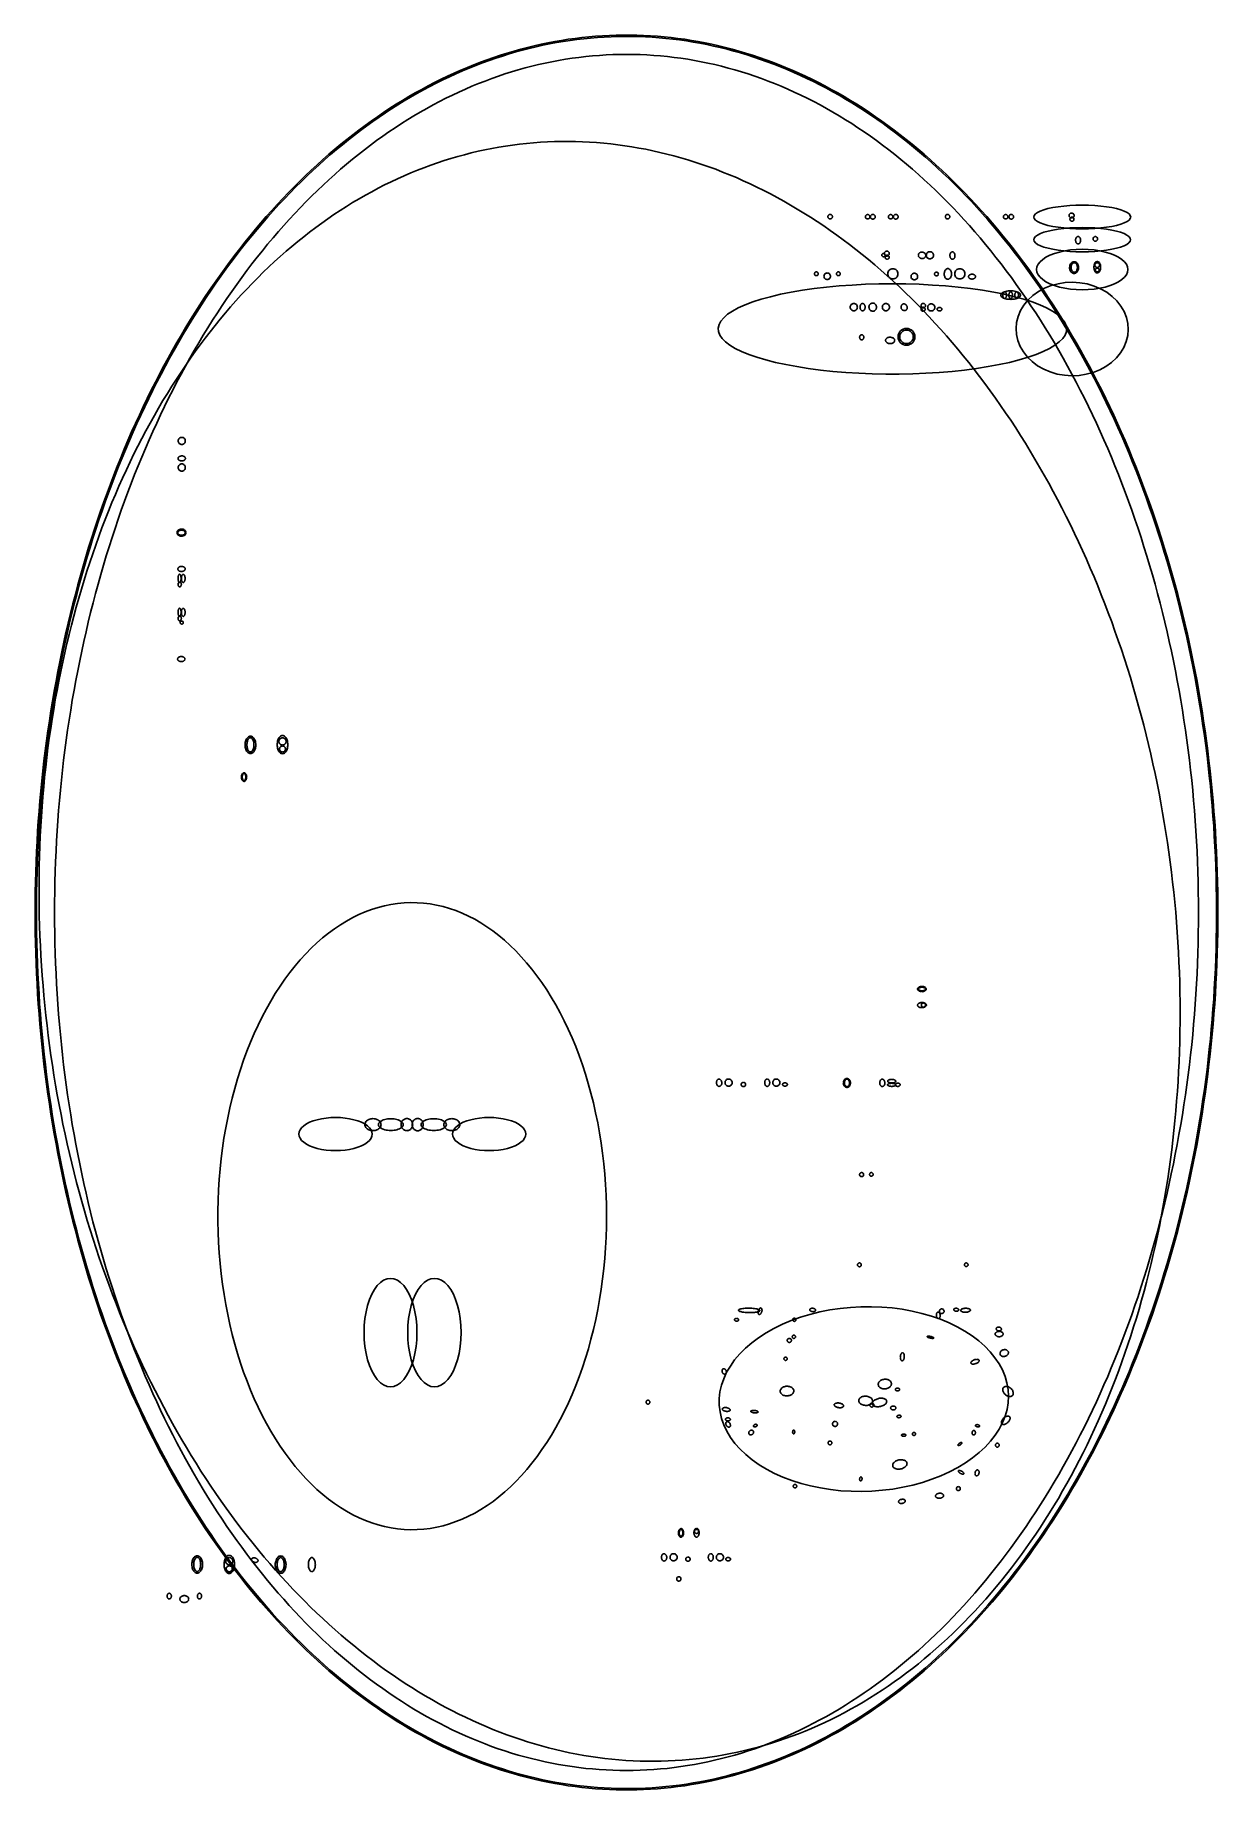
# Model space of a CAD drawing. Extents: x -1 to 217, y -22 to 302.
import ezdxf

# ---------------------------------------------------------------- set-up
doc = ezdxf.new("R2010")
doc.units = 0

msp = doc.modelspace()

# ---------------------------------------------------------------- linework, layer by layer
at = {"layer": 'CIRCLES'}
for p, q in [((145.09, 268.18), (145.08, 268.1)), ((145.08, 268.1), (145.09, 268.02)), ((145.11, 268.26), (145.09, 268.18)), ((145.09, 268.02), (145.11, 267.94)), ((145.15, 268.33), (145.11, 268.26)), ((145.11, 267.94), (145.15, 267.87)), ((145.2, 268.39), (145.15, 268.33)), ((145.15, 267.87), (145.2, 267.8)), ((145.27, 268.44), (145.2, 268.39)), ((145.2, 267.8), (145.27, 267.75)), ((145.34, 268.48), (145.27, 268.44)), ((145.27, 267.75), (145.34, 267.71)), ((145.42, 268.51), (145.34, 268.48)), ((145.34, 267.71), (145.42, 267.69)), ((145.5, 268.51), (145.42, 268.51)), ((145.42, 267.69), (145.5, 267.68)), ((145.58, 268.51), (145.5, 268.51)), ((145.5, 267.68), (145.58, 267.69)), ((145.66, 268.48), (145.58, 268.51)), ((145.58, 267.69), (145.66, 267.71)), ((145.73, 268.44), (145.66, 268.48)), ((145.66, 267.71), (145.73, 267.75)), ((145.79, 268.39), (145.73, 268.44)), ((145.73, 267.75), (145.79, 267.8)), ((145.85, 268.33), (145.79, 268.39)), ((145.79, 267.8), (145.85, 267.87)), ((145.88, 268.26), (145.85, 268.33)), ((145.85, 267.87), (145.88, 267.94)), ((145.91, 268.18), (145.88, 268.26)), ((145.88, 267.94), (145.91, 268.02)), ((145.92, 268.1), (145.91, 268.18)), ((145.91, 268.02), (145.92, 268.1)), ((152.02, 268.16), (152.01, 268.08)), ((152.01, 268.08), (152.02, 268)), ((152.05, 268.23), (152.02, 268.16)), ((152.02, 268), (152.05, 267.92)), ((152.08, 268.3), (152.05, 268.23)), ((152.05, 267.92), (152.08, 267.85)), ((152.13, 268.36), (152.08, 268.3)), ((152.08, 267.85), (152.13, 267.79)), ((152.19, 268.41), (152.13, 268.36)), ((152.13, 267.79), (152.19, 267.74)), ((152.27, 268.45), (152.19, 268.41)), ((152.19, 267.74), (152.27, 267.7)), ((152.34, 268.48), (152.27, 268.45)), ((152.27, 267.7), (152.34, 267.68)), ((152.42, 268.48), (152.34, 268.48)), ((152.34, 267.68), (152.42, 267.67)), ((152.5, 268.48), (152.42, 268.48)), ((152.42, 267.67), (152.5, 267.68)), ((152.58, 268.45), (152.5, 268.48)), ((152.5, 267.68), (152.58, 267.7)), ((152.65, 268.41), (152.58, 268.45)), ((152.58, 267.7), (152.65, 267.74)), ((152.71, 268.36), (152.65, 268.41)), ((152.65, 267.74), (152.71, 267.79)), ((152.76, 268.3), (152.71, 268.36)), ((152.71, 267.79), (152.76, 267.85)), ((152.8, 268.23), (152.76, 268.3)), ((152.76, 267.85), (152.8, 267.92)), ((152.82, 268.16), (152.8, 268.23)), ((152.8, 267.92), (152.82, 268)), ((152.83, 268.08), (152.82, 268.16)), ((152.82, 268), (152.83, 268.08)), ((152.95, 268.16), (152.94, 268.08)), ((152.94, 268.08), (152.95, 267.99)), ((152.97, 268.24), (152.95, 268.16)), ((152.95, 267.99), (152.97, 267.91)), ((153.01, 268.32), (152.97, 268.24)), ((152.97, 267.91), (153.01, 267.83)), ((153.07, 268.38), (153.01, 268.32)), ((153.01, 267.83), (153.07, 267.77)), ((153.13, 268.44), (153.07, 268.38)), ((153.07, 267.77), (153.13, 267.71)), ((153.21, 268.48), (153.13, 268.44)), ((153.13, 267.71), (153.21, 267.67)), ((153.29, 268.5), (153.21, 268.48)), ((153.21, 267.67), (153.29, 267.65)), ((153.37, 268.51), (153.29, 268.5)), ((153.29, 267.65), (153.37, 267.64)), ((153.46, 268.5), (153.37, 268.51)), ((153.37, 267.64), (153.46, 267.65)), ((153.54, 268.48), (153.46, 268.5)), ((153.46, 267.65), (153.54, 267.67)), ((153.62, 268.44), (153.54, 268.48)), ((153.54, 267.67), (153.62, 267.71)), ((153.68, 268.38), (153.62, 268.44)), ((153.62, 267.71), (153.68, 267.77)), ((153.74, 268.32), (153.68, 268.38)), ((153.68, 267.77), (153.74, 267.83)), ((153.78, 268.24), (153.74, 268.32)), ((153.74, 267.83), (153.78, 267.91)), ((153.8, 268.16), (153.78, 268.24)), ((153.78, 267.91), (153.8, 267.99)), ((153.81, 268.08), (153.8, 268.16)), ((153.8, 267.99), (153.81, 268.08)), ((156.26, 268.16), (156.25, 268.08)), ((156.25, 268.08), (156.26, 268)), ((156.28, 268.23), (156.26, 268.16)), ((156.26, 268), (156.28, 267.92)), ((156.32, 268.3), (156.28, 268.23)), ((156.28, 267.92), (156.32, 267.85)), ((156.37, 268.36), (156.32, 268.3)), ((156.32, 267.85), (156.37, 267.79)), ((156.43, 268.41), (156.37, 268.36)), ((156.37, 267.79), (156.43, 267.74)), ((156.5, 268.45), (156.43, 268.41)), ((156.43, 267.74), (156.5, 267.7)), ((156.58, 268.48), (156.5, 268.45)), ((156.5, 267.7), (156.58, 267.68)), ((156.65, 268.48), (156.58, 268.48)), ((156.58, 267.68), (156.65, 267.67)), ((156.73, 268.48), (156.65, 268.48)), ((156.65, 267.67), (156.73, 267.68)), ((156.81, 268.45), (156.73, 268.48)), ((156.73, 267.68), (156.81, 267.7)), ((156.88, 268.41), (156.81, 268.45)), ((156.81, 267.7), (156.88, 267.74)), ((156.94, 268.36), (156.88, 268.41)), ((156.88, 267.74), (156.94, 267.79)), ((156.99, 268.3), (156.94, 268.36)), ((156.94, 267.79), (156.99, 267.85)), ((157.03, 268.23), (156.99, 268.3)), ((156.99, 267.85), (157.03, 267.92)), ((157.05, 268.16), (157.03, 268.23)), ((157.03, 267.92), (157.05, 268)), ((157.06, 268.08), (157.05, 268.16)), ((157.05, 268), (157.06, 268.08)), ((157.18, 268.16), (157.17, 268.08)), ((157.17, 268.08), (157.18, 267.99)), ((157.2, 268.24), (157.18, 268.16)), ((157.18, 267.99), (157.2, 267.91)), ((157.24, 268.32), (157.2, 268.24)), ((157.2, 267.91), (157.24, 267.83)), ((157.3, 268.38), (157.24, 268.32)), ((157.24, 267.83), (157.3, 267.77)), ((157.36, 268.44), (157.3, 268.38)), ((157.3, 267.77), (157.36, 267.71)), ((157.44, 268.48), (157.36, 268.44)), ((157.36, 267.71), (157.44, 267.67)), ((157.52, 268.5), (157.44, 268.48)), ((157.44, 267.67), (157.52, 267.65)), ((157.61, 268.51), (157.52, 268.5)), ((157.52, 267.65), (157.61, 267.64)), ((157.69, 268.5), (157.61, 268.51)), ((157.61, 267.64), (157.69, 267.65)), ((157.77, 268.48), (157.69, 268.5)), ((157.69, 267.65), (157.77, 267.67)), ((157.85, 268.44), (157.77, 268.48)), ((157.77, 267.67), (157.85, 267.71)), ((157.92, 268.38), (157.85, 268.44)), ((157.85, 267.71), (157.92, 267.77)), ((157.97, 268.32), (157.92, 268.38)), ((157.92, 267.77), (157.97, 267.83)), ((158.01, 268.24), (157.97, 268.32)), ((157.97, 267.83), (158.01, 267.91)), ((158.03, 268.16), (158.01, 268.24)), ((158.01, 267.91), (158.03, 267.99)), ((158.04, 268.08), (158.03, 268.16)), ((158.03, 267.99), (158.04, 268.08)), ((166.77, 268.18), (166.76, 268.1)), ((166.76, 268.1), (166.77, 268.02)), ((166.79, 268.26), (166.77, 268.18)), ((166.77, 268.02), (166.79, 267.94)), ((166.83, 268.33), (166.79, 268.26)), ((166.79, 267.94), (166.83, 267.87)), ((166.88, 268.39), (166.83, 268.33)), ((166.83, 267.87), (166.88, 267.8)), ((166.94, 268.44), (166.88, 268.39)), ((166.88, 267.8), (166.94, 267.75)), ((167.01, 268.48), (166.94, 268.44)), ((166.94, 267.75), (167.01, 267.71)), ((167.09, 268.51), (167.01, 268.48)), ((167.01, 267.71), (167.09, 267.69)), ((167.17, 268.51), (167.09, 268.51)), ((167.09, 267.69), (167.17, 267.68)), ((167.26, 268.51), (167.17, 268.51)), ((167.17, 267.68), (167.26, 267.69)), ((167.33, 268.48), (167.26, 268.51)), ((167.26, 267.69), (167.33, 267.71)), ((167.41, 268.44), (167.33, 268.48)), ((167.33, 267.71), (167.41, 267.75)), ((167.47, 268.39), (167.41, 268.44)), ((167.41, 267.75), (167.47, 267.8)), ((167.52, 268.33), (167.47, 268.39)), ((167.47, 267.8), (167.52, 267.87)), ((167.56, 268.26), (167.52, 268.33)), ((167.52, 267.87), (167.56, 267.94)), ((167.58, 268.18), (167.56, 268.26)), ((167.56, 267.94), (167.58, 268.02)), ((167.59, 268.1), (167.58, 268.18)), ((167.58, 268.02), (167.59, 268.1)), ((177.51, 268.16), (177.5, 268.08)), ((177.5, 268.08), (177.51, 268)), ((177.53, 268.23), (177.51, 268.16)), ((177.51, 268), (177.53, 267.92)), ((177.57, 268.3), (177.53, 268.23)), ((177.53, 267.92), (177.57, 267.85)), ((177.62, 268.36), (177.57, 268.3)), ((177.57, 267.85), (177.62, 267.79)), ((177.68, 268.41), (177.62, 268.36)), ((177.62, 267.79), (177.68, 267.74)), ((177.75, 268.45), (177.68, 268.41)), ((177.68, 267.74), (177.75, 267.7)), ((177.83, 268.48), (177.75, 268.45)), ((177.75, 267.7), (177.83, 267.68)), ((177.91, 268.48), (177.83, 268.48)), ((177.83, 267.68), (177.91, 267.67)), ((177.99, 268.48), (177.91, 268.48)), ((177.91, 267.67), (177.99, 267.68)), ((178.06, 268.45), (177.99, 268.48)), ((177.99, 267.68), (178.06, 267.7)), ((178.13, 268.41), (178.06, 268.45)), ((178.06, 267.7), (178.13, 267.74)), ((178.19, 268.36), (178.13, 268.41)), ((178.13, 267.74), (178.19, 267.79)), ((178.24, 268.3), (178.19, 268.36)), ((178.19, 267.79), (178.24, 267.85)), ((178.28, 268.23), (178.24, 268.3)), ((178.24, 267.85), (178.28, 267.92)), ((178.31, 268.16), (178.28, 268.23)), ((178.28, 267.92), (178.31, 268)), ((178.31, 268.08), (178.31, 268.16)), ((178.31, 268), (178.31, 268.08)), ((178.52, 268.16), (178.51, 268.08)), ((178.51, 268.08), (178.52, 267.99)), ((178.54, 268.24), (178.52, 268.16)), ((178.52, 267.99), (178.54, 267.91)), ((178.58, 268.32), (178.54, 268.24)), ((178.54, 267.91), (178.58, 267.83)), ((178.63, 268.38), (178.58, 268.32)), ((178.58, 267.83), (178.63, 267.77)), ((178.7, 268.44), (178.63, 268.38)), ((178.63, 267.77), (178.7, 267.71)), ((178.78, 268.48), (178.7, 268.44)), ((178.7, 267.71), (178.78, 267.67)), ((178.86, 268.5), (178.78, 268.48)), ((178.78, 267.67), (178.86, 267.65)), ((178.94, 268.51), (178.86, 268.5)), ((178.86, 267.65), (178.94, 267.64)), ((179.03, 268.5), (178.94, 268.51)), ((178.94, 267.64), (179.03, 267.65)), ((179.11, 268.48), (179.03, 268.5)), ((179.03, 267.65), (179.11, 267.67)), ((179.19, 268.44), (179.11, 268.48)), ((179.11, 267.67), (179.19, 267.71)), ((179.25, 268.38), (179.19, 268.44)), ((179.19, 267.71), (179.25, 267.77)), ((179.31, 268.32), (179.25, 268.38)), ((179.25, 267.77), (179.31, 267.83)), ((179.35, 268.24), (179.31, 268.32)), ((179.31, 267.83), (179.35, 267.91)), ((179.37, 268.16), (179.35, 268.24)), ((179.35, 267.91), (179.37, 267.99)), ((179.38, 268.08), (179.37, 268.16)), ((179.37, 267.99), (179.38, 268.08)), ((189.63, 268.4), (189.62, 268.31)), ((189.62, 268.31), (189.63, 268.22)), ((189.65, 268.48), (189.63, 268.4)), ((189.63, 268.22), (189.65, 268.13)), ((189.7, 268.56), (189.65, 268.48)), ((189.65, 268.13), (189.7, 268.05)), ((189.75, 268.63), (189.7, 268.56)), ((189.7, 268.05), (189.75, 267.98)), ((189.82, 268.69), (189.75, 268.63)), ((189.75, 267.98), (189.82, 267.93)), ((189.77, 267.71), (189.76, 267.63)), ((189.76, 267.63), (189.77, 267.56)), ((189.79, 267.78), (189.77, 267.71)), ((189.77, 267.56), (189.79, 267.49)), ((189.82, 267.84), (189.79, 267.78)), ((189.79, 267.49), (189.82, 267.42)), ((189.9, 268.73), (189.82, 268.69)), ((189.82, 267.93), (189.9, 267.89)), ((189.87, 267.9), (189.82, 267.84)), ((189.82, 267.42), (189.87, 267.36)), ((189.93, 267.95), (189.87, 267.9)), ((189.87, 267.36), (189.93, 267.31)), ((189.99, 268.76), (189.9, 268.73)), ((189.9, 267.89), (189.99, 267.86)), ((189.99, 267.98), (189.93, 267.95)), ((189.93, 267.31), (189.99, 267.28)), ((190.08, 268.77), (189.99, 268.76)), ((190.07, 268.01), (189.99, 267.98)), ((189.99, 267.86), (190.08, 267.85)), ((189.99, 267.28), (190.07, 267.26)), ((190.14, 268.01), (190.07, 268.01)), ((190.07, 267.26), (190.14, 267.25)), ((190.17, 268.76), (190.08, 268.77)), ((190.08, 267.85), (190.17, 267.86)), ((190.21, 268.01), (190.14, 268.01)), ((190.14, 267.25), (190.21, 267.26)), ((190.25, 268.73), (190.17, 268.76)), ((190.17, 267.86), (190.25, 267.89)), ((190.29, 267.98), (190.21, 268.01)), ((190.21, 267.26), (190.29, 267.28)), ((190.33, 268.69), (190.25, 268.73)), ((190.25, 267.89), (190.33, 267.93)), ((190.35, 267.95), (190.29, 267.98)), ((190.29, 267.28), (190.35, 267.31)), ((190.4, 268.63), (190.33, 268.69)), ((190.33, 267.93), (190.4, 267.98)), ((190.41, 267.9), (190.35, 267.95)), ((190.35, 267.31), (190.41, 267.36)), ((190.46, 268.56), (190.4, 268.63)), ((190.4, 267.98), (190.46, 268.05)), ((190.46, 267.84), (190.41, 267.9)), ((190.41, 267.36), (190.46, 267.42)), ((190.5, 268.48), (190.46, 268.56)), ((190.46, 268.05), (190.5, 268.13)), ((190.49, 267.78), (190.46, 267.84)), ((190.46, 267.42), (190.49, 267.49)), ((190.51, 267.71), (190.49, 267.78)), ((190.49, 267.49), (190.51, 267.56)), ((190.53, 268.4), (190.5, 268.48)), ((190.5, 268.13), (190.53, 268.22)), ((190.52, 267.63), (190.51, 267.71)), ((190.51, 267.56), (190.52, 267.63)), ((190.53, 268.31), (190.53, 268.4)), ((190.53, 268.22), (190.53, 268.31)), ((194.04, 264.07), (194.03, 263.99)), ((194.03, 263.99), (194.04, 263.91)), ((194.06, 264.15), (194.04, 264.07)), ((194.04, 263.91), (194.06, 263.83)), ((194.1, 264.23), (194.06, 264.15)), ((194.06, 263.83), (194.1, 263.75)), ((194.16, 264.29), (194.1, 264.23)), ((194.1, 263.75), (194.16, 263.69)), ((194.22, 264.34), (194.16, 264.29)), ((194.16, 263.69), (194.22, 263.64)), ((194.3, 264.38), (194.22, 264.34)), ((194.22, 263.64), (194.3, 263.6)), ((194.38, 264.41), (194.3, 264.38)), ((194.3, 263.6), (194.38, 263.57)), ((194.46, 264.42), (194.38, 264.41)), ((194.38, 263.57), (194.46, 263.56)), ((194.54, 264.41), (194.46, 264.42)), ((194.46, 263.56), (194.54, 263.57)), ((194.62, 264.38), (194.54, 264.41)), ((194.54, 263.57), (194.62, 263.6)), ((194.69, 264.34), (194.62, 264.38)), ((194.62, 263.6), (194.69, 263.64)), ((194.76, 264.29), (194.69, 264.34)), ((194.69, 263.64), (194.76, 263.69)), ((194.81, 264.23), (194.76, 264.29)), ((194.76, 263.69), (194.81, 263.75)), ((194.85, 264.15), (194.81, 264.23)), ((194.81, 263.75), (194.85, 263.83)), ((194.88, 264.07), (194.85, 264.15)), ((194.85, 263.83), (194.88, 263.91)), ((194.88, 263.99), (194.88, 264.07)), ((194.88, 263.91), (194.88, 263.99)), ((155.05, 261.06), (155.04, 261.01)), ((155.04, 261.01), (155.05, 260.95)), ((155.06, 261.12), (155.05, 261.06)), ((155.05, 260.95), (155.06, 260.89)), ((155.09, 261.17), (155.06, 261.12)), ((155.06, 260.89), (155.09, 260.84)), ((155.13, 261.22), (155.09, 261.17)), ((155.09, 260.84), (155.13, 260.79)), ((155.18, 261.26), (155.13, 261.22)), ((155.13, 260.79), (155.18, 260.76)), ((155.23, 261.28), (155.18, 261.26)), ((155.18, 260.76), (155.23, 260.73)), ((155.28, 261.3), (155.23, 261.28)), ((155.23, 260.73), (155.28, 260.71)), ((155.34, 261.31), (155.28, 261.3)), ((155.28, 260.71), (155.34, 260.71)), ((155.4, 261.3), (155.34, 261.31)), ((155.34, 260.71), (155.4, 260.71)), ((155.46, 261.28), (155.4, 261.3)), ((155.4, 260.71), (155.46, 260.73)), ((155.51, 261.26), (155.46, 261.28)), ((155.46, 260.73), (155.51, 260.76)), ((155.51, 261.37), (155.5, 261.28)), ((155.5, 261.28), (155.51, 261.19)), ((155.53, 261.46), (155.51, 261.37)), ((155.55, 261.22), (155.51, 261.26)), ((155.51, 261.19), (155.53, 261.11)), ((155.51, 260.76), (155.55, 260.79)), ((155.58, 261.54), (155.53, 261.46)), ((155.53, 261.11), (155.58, 261.03)), ((155.59, 261.17), (155.55, 261.22)), ((155.55, 260.79), (155.59, 260.84)), ((155.63, 261.61), (155.58, 261.54)), ((155.58, 261.03), (155.63, 260.96)), ((155.62, 261.12), (155.59, 261.17)), ((155.59, 260.84), (155.62, 260.89)), ((155.64, 261.06), (155.62, 261.12)), ((155.62, 260.89), (155.64, 260.95)), ((155.7, 261.66), (155.63, 261.61)), ((155.63, 260.96), (155.7, 260.9)), ((155.64, 261.01), (155.64, 261.06)), ((155.64, 260.95), (155.64, 261.01)), ((155.65, 260.68), (155.64, 260.6)), ((155.64, 260.6), (155.65, 260.53)), ((155.67, 260.75), (155.65, 260.68)), ((155.65, 260.53), (155.67, 260.46)), ((155.7, 260.82), (155.67, 260.75)), ((155.67, 260.46), (155.7, 260.39)), ((155.78, 261.7), (155.7, 261.66)), ((155.7, 260.9), (155.78, 260.86)), ((155.75, 260.87), (155.7, 260.82)), ((155.7, 260.39), (155.75, 260.33)), ((155.81, 260.92), (155.75, 260.87)), ((155.75, 260.33), (155.81, 260.29)), ((155.87, 261.73), (155.78, 261.7)), ((155.78, 260.86), (155.87, 260.83)), ((155.87, 260.96), (155.81, 260.92)), ((155.81, 260.29), (155.87, 260.25)), ((155.96, 261.74), (155.87, 261.73)), ((155.95, 260.98), (155.87, 260.96)), ((155.87, 260.83), (155.96, 260.82)), ((155.87, 260.25), (155.95, 260.23)), ((156.02, 260.99), (155.95, 260.98)), ((155.95, 260.23), (156.02, 260.22)), ((156.05, 261.73), (155.96, 261.74)), ((155.96, 260.82), (156.05, 260.83)), ((156.09, 260.98), (156.02, 260.99)), ((156.02, 260.22), (156.09, 260.23)), ((156.13, 261.7), (156.05, 261.73)), ((156.05, 260.83), (156.13, 260.86)), ((156.17, 260.96), (156.09, 260.98)), ((156.09, 260.23), (156.17, 260.25)), ((156.21, 261.66), (156.13, 261.7)), ((156.13, 260.86), (156.21, 260.9)), ((156.23, 260.92), (156.17, 260.96)), ((156.17, 260.25), (156.23, 260.29)), ((156.28, 261.61), (156.21, 261.66)), ((156.21, 260.9), (156.28, 260.96)), ((156.29, 260.87), (156.23, 260.92)), ((156.23, 260.29), (156.29, 260.33)), ((156.34, 261.54), (156.28, 261.61)), ((156.28, 260.96), (156.34, 261.03)), ((156.34, 260.82), (156.29, 260.87)), ((156.29, 260.33), (156.34, 260.39)), ((156.38, 261.46), (156.34, 261.54)), ((156.34, 261.03), (156.38, 261.11)), ((156.37, 260.75), (156.34, 260.82)), ((156.34, 260.39), (156.37, 260.46)), ((156.39, 260.68), (156.37, 260.75)), ((156.37, 260.46), (156.39, 260.53)), ((156.41, 261.37), (156.38, 261.46)), ((156.38, 261.11), (156.41, 261.19)), ((156.4, 260.6), (156.39, 260.68)), ((156.39, 260.53), (156.4, 260.6)), ((156.41, 261.28), (156.41, 261.37)), ((156.41, 261.19), (156.41, 261.28)), ((163.26, 261.09), (163.25, 260.96)), ((163.25, 260.96), (163.26, 260.83)), ((163.3, 261.22), (163.26, 261.09)), ((163.26, 260.83), (163.3, 260.71)), ((163.36, 261.33), (163.3, 261.22)), ((163.3, 260.71), (163.36, 260.59)), ((163.44, 261.43), (163.36, 261.33)), ((163.36, 260.59), (163.44, 260.49)), ((163.55, 261.52), (163.44, 261.43)), ((163.44, 260.49), (163.55, 260.41)), ((163.66, 261.58), (163.55, 261.52)), ((163.55, 260.41), (163.66, 260.35)), ((163.79, 261.62), (163.66, 261.58)), ((163.66, 260.35), (163.79, 260.31)), ((163.91, 261.63), (163.79, 261.62)), ((163.79, 260.31), (163.91, 260.3)), ((164.04, 261.62), (163.91, 261.63)), ((163.91, 260.3), (164.04, 260.31)), ((164.17, 261.58), (164.04, 261.62)), ((164.04, 260.31), (164.17, 260.35)), ((164.28, 261.52), (164.17, 261.58)), ((164.17, 260.35), (164.28, 260.41)), ((164.38, 261.43), (164.28, 261.52)), ((164.28, 260.41), (164.38, 260.49)), ((164.47, 261.33), (164.38, 261.43)), ((164.38, 260.49), (164.47, 260.59)), ((164.53, 261.22), (164.47, 261.33)), ((164.47, 260.59), (164.53, 260.71)), ((164.57, 261.09), (164.53, 261.22)), ((164.53, 260.71), (164.57, 260.83)), ((164.58, 260.96), (164.57, 261.09)), ((164.57, 260.83), (164.58, 260.96)), ((194.39, 259.25), (194.38, 259.16)), ((194.42, 259.33), (194.39, 259.25)), ((194.46, 259.41), (194.42, 259.33)), ((194.51, 259.47), (194.46, 259.41)), ((194.58, 259.53), (194.51, 259.47)), ((194.65, 259.57), (194.58, 259.53)), ((194.73, 259.59), (194.65, 259.57)), ((194.82, 259.6), (194.73, 259.59)), ((194.9, 259.59), (194.82, 259.6)), ((194.98, 259.57), (194.9, 259.59)), ((195.06, 259.53), (194.98, 259.57)), ((195.13, 259.47), (195.06, 259.53)), ((195.18, 259.41), (195.13, 259.47)), ((195.22, 259.33), (195.18, 259.41)), ((195.25, 259.25), (195.22, 259.33)), ((195.25, 259.16), (195.25, 259.25)), ((142.6, 257.62), (142.59, 257.55)), ((142.59, 257.55), (142.6, 257.48)), ((142.62, 257.69), (142.6, 257.62)), ((142.6, 257.48), (142.62, 257.42)), ((142.65, 257.75), (142.62, 257.69)), ((142.62, 257.42), (142.65, 257.36)), ((142.69, 257.8), (142.65, 257.75)), ((142.65, 257.36), (142.69, 257.31)), ((142.74, 257.84), (142.69, 257.8)), ((142.69, 257.31), (142.74, 257.26)), ((142.8, 257.88), (142.74, 257.84)), ((142.74, 257.26), (142.8, 257.23)), ((142.87, 257.9), (142.8, 257.88)), ((142.8, 257.23), (142.87, 257.21)), ((142.94, 257.9), (142.87, 257.9)), ((142.87, 257.21), (142.94, 257.2)), ((143.01, 257.9), (142.94, 257.9)), ((142.94, 257.2), (143.01, 257.21)), ((143.07, 257.88), (143.01, 257.9)), ((143.01, 257.21), (143.07, 257.23)), ((143.13, 257.84), (143.07, 257.88)), ((143.07, 257.23), (143.13, 257.26)), ((143.19, 257.8), (143.13, 257.84)), ((143.13, 257.26), (143.19, 257.31)), ((143.23, 257.75), (143.19, 257.8)), ((143.19, 257.31), (143.23, 257.36)), ((143.26, 257.69), (143.23, 257.75)), ((143.23, 257.36), (143.26, 257.42)), ((143.28, 257.62), (143.26, 257.69)), ((143.26, 257.42), (143.28, 257.48)), ((143.29, 257.55), (143.28, 257.62)), ((143.28, 257.48), (143.29, 257.55)), ((144.36, 257.21), (144.35, 257.09)), ((144.35, 257.09), (144.36, 256.97)), ((144.4, 257.32), (144.36, 257.21)), ((144.36, 256.97), (144.4, 256.86)), ((144.45, 257.43), (144.4, 257.32)), ((144.4, 256.86), (144.45, 256.75)), ((144.53, 257.52), (144.45, 257.43)), ((144.45, 256.75), (144.53, 256.66)), ((144.62, 257.6), (144.53, 257.52)), ((144.53, 256.66), (144.62, 256.58)), ((144.73, 257.65), (144.62, 257.6)), ((144.62, 256.58), (144.73, 256.53)), ((144.84, 257.69), (144.73, 257.65)), ((144.73, 256.53), (144.84, 256.49)), ((144.96, 257.7), (144.84, 257.69)), ((144.84, 256.49), (144.96, 256.48)), ((145.08, 257.69), (144.96, 257.7)), ((144.96, 256.48), (145.08, 256.49)), ((145.19, 257.65), (145.08, 257.69)), ((145.08, 256.49), (145.19, 256.53)), ((145.3, 257.6), (145.19, 257.65)), ((145.19, 256.53), (145.3, 256.58)), ((145.39, 257.52), (145.3, 257.6)), ((145.3, 256.58), (145.39, 256.66)), ((145.46, 257.43), (145.39, 257.52)), ((145.39, 256.66), (145.46, 256.75)), ((145.52, 257.32), (145.46, 257.43)), ((145.46, 256.75), (145.52, 256.86)), ((145.55, 257.21), (145.52, 257.32)), ((145.52, 256.86), (145.55, 256.97)), ((145.57, 257.09), (145.55, 257.21)), ((145.55, 256.97), (145.57, 257.09)), ((146.66, 257.62), (146.65, 257.55)), ((146.65, 257.55), (146.66, 257.48)), ((146.68, 257.69), (146.66, 257.62)), ((146.66, 257.48), (146.68, 257.42)), ((146.71, 257.75), (146.68, 257.69)), ((146.68, 257.42), (146.71, 257.36)), ((146.76, 257.8), (146.71, 257.75)), ((146.71, 257.36), (146.76, 257.31)), ((146.81, 257.84), (146.76, 257.8)), ((146.76, 257.31), (146.81, 257.26)), ((146.87, 257.88), (146.81, 257.84)), ((146.81, 257.26), (146.87, 257.23)), ((146.93, 257.9), (146.87, 257.88)), ((146.87, 257.23), (146.93, 257.21)), ((147, 257.9), (146.93, 257.9)), ((146.93, 257.21), (147, 257.2)), ((147.07, 257.9), (147, 257.9)), ((147, 257.2), (147.07, 257.21)), ((147.14, 257.88), (147.07, 257.9)), ((147.07, 257.21), (147.14, 257.23)), ((147.2, 257.84), (147.14, 257.88)), ((147.14, 257.23), (147.2, 257.26)), ((147.25, 257.8), (147.2, 257.84)), ((147.2, 257.26), (147.25, 257.31)), ((147.29, 257.75), (147.25, 257.8)), ((147.25, 257.31), (147.29, 257.36)), ((147.33, 257.69), (147.29, 257.75)), ((147.29, 257.36), (147.33, 257.42)), ((147.35, 257.62), (147.33, 257.69)), ((147.33, 257.42), (147.35, 257.48)), ((147.35, 257.55), (147.35, 257.62)), ((147.35, 257.48), (147.35, 257.55)), ((156.15, 257.73), (156.13, 257.54)), ((156.13, 257.54), (156.15, 257.36)), ((156.2, 257.9), (156.15, 257.73)), ((156.15, 257.36), (156.2, 257.18)), ((156.29, 258.07), (156.2, 257.9)), ((156.2, 257.18), (156.29, 257.02)), ((156.41, 258.21), (156.29, 258.07)), ((156.29, 257.02), (156.41, 256.87)), ((156.55, 258.33), (156.41, 258.21)), ((156.41, 256.87), (156.55, 256.75)), ((156.72, 258.41), (156.55, 258.33)), ((156.55, 256.75), (156.72, 256.67)), ((156.89, 258.47), (156.72, 258.41)), ((156.72, 256.67), (156.89, 256.61)), ((157.08, 258.49), (156.89, 258.47)), ((156.89, 256.61), (157.08, 256.6)), ((157.26, 258.47), (157.08, 258.49)), ((157.08, 256.6), (157.26, 256.61)), ((157.44, 258.41), (157.26, 258.47)), ((157.26, 256.61), (157.44, 256.67)), ((157.6, 258.33), (157.44, 258.41)), ((157.44, 256.67), (157.6, 256.75)), ((157.75, 258.21), (157.6, 258.33)), ((157.6, 256.75), (157.75, 256.87)), ((157.86, 258.07), (157.75, 258.21)), ((157.75, 256.87), (157.86, 257.02)), ((157.95, 257.9), (157.86, 258.07)), ((157.86, 257.02), (157.95, 257.18)), ((158, 257.73), (157.95, 257.9)), ((157.95, 257.18), (158, 257.36)), ((158.02, 257.54), (158, 257.73)), ((158, 257.36), (158.02, 257.54)), ((160.45, 257.17), (160.44, 257.05)), ((160.44, 257.05), (160.45, 256.93)), ((160.48, 257.28), (160.45, 257.17)), ((160.45, 256.93), (160.48, 256.82)), ((160.54, 257.39), (160.48, 257.28)), ((160.48, 256.82), (160.54, 256.71)), ((160.61, 257.48), (160.54, 257.39)), ((160.54, 256.71), (160.61, 256.62)), ((160.71, 257.55), (160.61, 257.48)), ((160.61, 256.62), (160.71, 256.54)), ((160.81, 257.61), (160.71, 257.55)), ((160.71, 256.54), (160.81, 256.49)), ((160.93, 257.64), (160.81, 257.61)), ((160.81, 256.49), (160.93, 256.45)), ((161.04, 257.66), (160.93, 257.64)), ((160.93, 256.45), (161.04, 256.44)), ((161.16, 257.64), (161.04, 257.66)), ((161.04, 256.44), (161.16, 256.45)), ((161.28, 257.61), (161.16, 257.64)), ((161.16, 256.45), (161.28, 256.49)), ((161.38, 257.55), (161.28, 257.61)), ((161.28, 256.49), (161.38, 256.54)), ((161.47, 257.48), (161.38, 257.55)), ((161.38, 256.54), (161.47, 256.62)), ((161.55, 257.39), (161.47, 257.48)), ((161.47, 256.62), (161.55, 256.71)), ((161.61, 257.28), (161.55, 257.39)), ((161.55, 256.71), (161.61, 256.82)), ((161.64, 257.17), (161.61, 257.28)), ((161.61, 256.82), (161.64, 256.93)), ((161.65, 257.05), (161.64, 257.17)), ((161.64, 256.93), (161.65, 257.05)), ((164.78, 257.58), (164.77, 257.51)), ((164.77, 257.51), (164.78, 257.44)), ((164.8, 257.64), (164.78, 257.58)), ((164.78, 257.44), (164.8, 257.38)), ((164.83, 257.7), (164.8, 257.64)), ((164.8, 257.38), (164.83, 257.32)), ((164.87, 257.76), (164.83, 257.7)), ((164.83, 257.32), (164.87, 257.26)), ((164.93, 257.8), (164.87, 257.76)), ((164.87, 257.26), (164.93, 257.22)), ((164.99, 257.83), (164.93, 257.8)), ((164.93, 257.22), (164.99, 257.19)), ((165.05, 257.85), (164.99, 257.83)), ((164.99, 257.19), (165.05, 257.17)), ((165.12, 257.86), (165.05, 257.85)), ((165.05, 257.17), (165.12, 257.16)), ((165.19, 257.85), (165.12, 257.86)), ((165.12, 257.16), (165.19, 257.17)), ((165.25, 257.83), (165.19, 257.85)), ((165.19, 257.17), (165.25, 257.19)), ((165.32, 257.8), (165.25, 257.83)), ((165.25, 257.19), (165.32, 257.22)), ((165.37, 257.76), (165.32, 257.8)), ((165.32, 257.22), (165.37, 257.26)), ((165.41, 257.7), (165.37, 257.76)), ((165.37, 257.26), (165.41, 257.32)), ((165.44, 257.64), (165.41, 257.7)), ((165.41, 257.32), (165.44, 257.38)), ((165.46, 257.58), (165.44, 257.64)), ((165.44, 257.38), (165.46, 257.44)), ((165.47, 257.51), (165.46, 257.58)), ((165.46, 257.44), (165.47, 257.51)), ((168.51, 257.73), (168.49, 257.54)), ((168.49, 257.54), (168.51, 257.36)), ((168.57, 257.9), (168.51, 257.73)), ((168.51, 257.36), (168.57, 257.18)), ((168.65, 258.07), (168.57, 257.9)), ((168.57, 257.18), (168.65, 257.02)), ((168.77, 258.21), (168.65, 258.07)), ((168.65, 257.02), (168.77, 256.87)), ((168.91, 258.33), (168.77, 258.21)), ((168.77, 256.87), (168.91, 256.75)), ((169.08, 258.41), (168.91, 258.33)), ((168.91, 256.75), (169.08, 256.67)), ((169.25, 258.47), (169.08, 258.41)), ((169.08, 256.67), (169.25, 256.61)), ((169.44, 258.49), (169.25, 258.47)), ((169.25, 256.61), (169.44, 256.6)), ((169.62, 258.47), (169.44, 258.49)), ((169.44, 256.6), (169.62, 256.61)), ((169.8, 258.41), (169.62, 258.47)), ((169.62, 256.61), (169.8, 256.67)), ((169.96, 258.33), (169.8, 258.41)), ((169.8, 256.67), (169.96, 256.75)), ((170.11, 258.21), (169.96, 258.33)), ((169.96, 256.75), (170.11, 256.87)), ((170.23, 258.07), (170.11, 258.21)), ((170.11, 256.87), (170.23, 257.02)), ((170.31, 257.9), (170.23, 258.07)), ((170.23, 257.02), (170.31, 257.18)), ((170.37, 257.73), (170.31, 257.9)), ((170.31, 257.18), (170.37, 257.36)), ((170.38, 257.54), (170.37, 257.73)), ((170.37, 257.36), (170.38, 257.54)), ((194.38, 259.16), (194.39, 259.08)), ((194.39, 259.08), (194.42, 259)), ((194.42, 259), (194.46, 258.92)), ((194.46, 258.92), (194.51, 258.86)), ((194.49, 258.39), (194.47, 258.32)), ((194.47, 258.32), (194.47, 258.25)), ((194.47, 258.25), (194.47, 258.19)), ((194.47, 258.19), (194.49, 258.12)), ((194.53, 258.45), (194.49, 258.39)), ((194.49, 258.12), (194.53, 258.06)), ((194.51, 258.86), (194.58, 258.8)), ((194.57, 258.5), (194.53, 258.45)), ((194.53, 258.06), (194.57, 258.01)), ((194.62, 258.55), (194.57, 258.5)), ((194.57, 258.01), (194.62, 257.96)), ((194.58, 258.8), (194.65, 258.76)), ((194.68, 258.58), (194.62, 258.55)), ((194.62, 257.96), (194.68, 257.93)), ((194.65, 258.76), (194.73, 258.74)), ((194.75, 258.6), (194.68, 258.58)), ((194.68, 257.93), (194.75, 257.91)), ((194.73, 258.74), (194.82, 258.73)), ((194.82, 258.61), (194.75, 258.6)), ((194.75, 257.91), (194.82, 257.9)), ((194.82, 258.73), (194.9, 258.74)), ((194.89, 258.6), (194.82, 258.61)), ((194.82, 257.9), (194.89, 257.91)), ((194.95, 258.58), (194.89, 258.6)), ((194.89, 257.91), (194.95, 257.93)), ((194.9, 258.74), (194.98, 258.76)), ((195.01, 258.55), (194.95, 258.58)), ((194.95, 257.93), (195.01, 257.96)), ((194.98, 258.76), (195.06, 258.8)), ((195.07, 258.5), (195.01, 258.55)), ((195.01, 257.96), (195.07, 258.01)), ((195.06, 258.8), (195.13, 258.86)), ((195.11, 258.45), (195.07, 258.5)), ((195.07, 258.01), (195.11, 258.06)), ((195.14, 258.39), (195.11, 258.45)), ((195.11, 258.06), (195.14, 258.12)), ((195.13, 258.86), (195.18, 258.92)), ((195.16, 258.32), (195.14, 258.39)), ((195.14, 258.12), (195.16, 258.19)), ((195.17, 258.25), (195.16, 258.32)), ((195.16, 258.19), (195.17, 258.25)), ((195.18, 258.92), (195.22, 259)), ((195.22, 259), (195.25, 259.08)), ((195.25, 259.08), (195.25, 259.16)), ((149.21, 251.53), (149.2, 251.4)), ((149.2, 251.4), (149.21, 251.27)), ((149.25, 251.65), (149.21, 251.53)), ((149.21, 251.27), (149.25, 251.14)), ((149.31, 251.77), (149.25, 251.65)), ((149.25, 251.14), (149.31, 251.03)), ((149.39, 251.87), (149.31, 251.77)), ((149.31, 251.03), (149.39, 250.93)), ((149.49, 251.95), (149.39, 251.87)), ((149.39, 250.93), (149.49, 250.84)), ((149.61, 252.01), (149.49, 251.95)), ((149.49, 250.84), (149.61, 250.78)), ((149.73, 252.05), (149.61, 252.01)), ((149.61, 250.78), (149.73, 250.74)), ((149.86, 252.06), (149.73, 252.05)), ((149.73, 250.74), (149.86, 250.73)), ((149.99, 252.05), (149.86, 252.06)), ((149.86, 250.73), (149.99, 250.74)), ((150.11, 252.01), (149.99, 252.05)), ((149.99, 250.74), (150.11, 250.78)), ((150.23, 251.95), (150.11, 252.01)), ((150.11, 250.78), (150.23, 250.84)), ((150.33, 251.87), (150.23, 251.95)), ((150.23, 250.84), (150.33, 250.93)), ((150.41, 251.77), (150.33, 251.87)), ((150.33, 250.93), (150.41, 251.03)), ((150.47, 251.65), (150.41, 251.77)), ((150.41, 251.03), (150.47, 251.14)), ((150.51, 251.53), (150.47, 251.65)), ((150.47, 251.14), (150.51, 251.27)), ((150.52, 251.4), (150.51, 251.53)), ((150.51, 251.27), (150.52, 251.4)), ((155.14, 251.53), (155.12, 251.4)), ((155.12, 251.4), (155.14, 251.27)), ((155.17, 251.65), (155.14, 251.53)), ((155.14, 251.27), (155.17, 251.14)), ((155.23, 251.77), (155.17, 251.65)), ((155.17, 251.14), (155.23, 251.03)), ((155.32, 251.87), (155.23, 251.77)), ((155.23, 251.03), (155.32, 250.93)), ((155.42, 251.95), (155.32, 251.87)), ((155.32, 250.93), (155.42, 250.84)), ((155.53, 252.01), (155.42, 251.95)), ((155.42, 250.84), (155.53, 250.78)), ((155.66, 252.05), (155.53, 252.01)), ((155.53, 250.78), (155.66, 250.74)), ((155.79, 252.06), (155.66, 252.05)), ((155.66, 250.74), (155.79, 250.73)), ((155.92, 252.05), (155.79, 252.06)), ((155.79, 250.73), (155.92, 250.74)), ((156.04, 252.01), (155.92, 252.05)), ((155.92, 250.74), (156.04, 250.78)), ((156.16, 251.95), (156.04, 252.01)), ((156.04, 250.78), (156.16, 250.84)), ((156.26, 251.87), (156.16, 251.95)), ((156.16, 250.84), (156.26, 250.93)), ((156.34, 251.77), (156.26, 251.87)), ((156.26, 250.93), (156.34, 251.03)), ((156.4, 251.65), (156.34, 251.77)), ((156.34, 251.03), (156.4, 251.14)), ((156.44, 251.53), (156.4, 251.65)), ((156.4, 251.14), (156.44, 251.27)), ((156.45, 251.4), (156.44, 251.53)), ((156.44, 251.27), (156.45, 251.4)), ((162.27, 251.75), (162.26, 251.67)), ((162.26, 251.67), (162.27, 251.59)), ((162.29, 251.83), (162.27, 251.75)), ((162.27, 251.59), (162.29, 251.51)), ((162.29, 251.07), (162.28, 250.99)), ((162.28, 250.99), (162.29, 250.92)), ((162.33, 251.91), (162.29, 251.83)), ((162.29, 251.51), (162.33, 251.44)), ((162.31, 251.14), (162.29, 251.07)), ((162.29, 250.92), (162.31, 250.85)), ((162.34, 251.2), (162.31, 251.14)), ((162.31, 250.85), (162.34, 250.79)), ((162.39, 251.97), (162.33, 251.91)), ((162.33, 251.44), (162.39, 251.37)), ((162.39, 251.26), (162.34, 251.2)), ((162.34, 250.79), (162.39, 250.73)), ((162.45, 252.02), (162.39, 251.97)), ((162.39, 251.37), (162.45, 251.32)), ((162.45, 251.3), (162.39, 251.26)), ((162.39, 250.73), (162.45, 250.69)), ((162.52, 252.06), (162.45, 252.02)), ((162.51, 251.34), (162.45, 251.3)), ((162.45, 251.32), (162.52, 251.28)), ((162.45, 250.69), (162.51, 250.65)), ((162.58, 251.36), (162.51, 251.34)), ((162.51, 250.65), (162.58, 250.63)), ((162.6, 252.08), (162.52, 252.06)), ((162.52, 251.28), (162.6, 251.26)), ((162.65, 251.37), (162.58, 251.36)), ((162.58, 250.63), (162.65, 250.62)), ((162.68, 252.09), (162.6, 252.08)), ((162.6, 251.26), (162.68, 251.25)), ((162.73, 251.36), (162.65, 251.37)), ((162.65, 250.62), (162.73, 250.63)), ((162.77, 252.08), (162.68, 252.09)), ((162.68, 251.25), (162.77, 251.26)), ((162.8, 251.34), (162.73, 251.36)), ((162.73, 250.63), (162.8, 250.65)), ((162.84, 252.06), (162.77, 252.08)), ((162.77, 251.26), (162.84, 251.28)), ((162.86, 251.3), (162.8, 251.34)), ((162.8, 250.65), (162.86, 250.69)), ((162.92, 252.02), (162.84, 252.06)), ((162.84, 251.28), (162.92, 251.32)), ((162.92, 251.26), (162.86, 251.3)), ((162.86, 250.69), (162.92, 250.73)), ((162.98, 251.97), (162.92, 252.02)), ((162.92, 251.32), (162.98, 251.37)), ((162.96, 251.2), (162.92, 251.26)), ((162.92, 250.73), (162.96, 250.79)), ((163, 251.14), (162.96, 251.2)), ((162.96, 250.79), (163, 250.85)), ((163.03, 251.91), (162.98, 251.97)), ((162.98, 251.37), (163.03, 251.44)), ((163.02, 251.07), (163, 251.14)), ((163, 250.85), (163.02, 250.92)), ((163.02, 250.99), (163.02, 251.07)), ((163.02, 250.92), (163.02, 250.99)), ((163.07, 251.83), (163.03, 251.91)), ((163.03, 251.44), (163.07, 251.51)), ((163.1, 251.75), (163.07, 251.83)), ((163.07, 251.51), (163.1, 251.59)), ((163.1, 251.67), (163.1, 251.75)), ((163.1, 251.59), (163.1, 251.67)), ((163.52, 251.48), (163.5, 251.35)), ((163.5, 251.35), (163.52, 251.22)), ((163.55, 251.61), (163.52, 251.48)), ((163.52, 251.22), (163.55, 251.1)), ((163.62, 251.72), (163.55, 251.61)), ((163.55, 251.1), (163.62, 250.99)), ((163.7, 251.82), (163.62, 251.72)), ((163.62, 250.99), (163.7, 250.88)), ((163.8, 251.91), (163.7, 251.82)), ((163.7, 250.88), (163.8, 250.8)), ((163.91, 251.97), (163.8, 251.91)), ((163.8, 250.8), (163.91, 250.74)), ((164.04, 252.01), (163.91, 251.97)), ((163.91, 250.74), (164.04, 250.7)), ((164.17, 252.02), (164.04, 252.01)), ((164.04, 250.7), (164.17, 250.69)), ((164.3, 252.01), (164.17, 252.02)), ((164.17, 250.69), (164.3, 250.7)), ((164.42, 251.97), (164.3, 252.01)), ((164.3, 250.7), (164.42, 250.74)), ((164.54, 251.91), (164.42, 251.97)), ((164.42, 250.74), (164.54, 250.8)), ((164.64, 251.82), (164.54, 251.91)), ((164.54, 250.8), (164.64, 250.88)), ((164.72, 251.72), (164.64, 251.82)), ((164.64, 250.88), (164.72, 250.99)), ((164.78, 251.61), (164.72, 251.72)), ((164.72, 250.99), (164.78, 251.1)), ((164.82, 251.48), (164.78, 251.61)), ((164.78, 251.1), (164.82, 251.22)), ((164.83, 251.35), (164.82, 251.48)), ((164.82, 251.22), (164.83, 251.35)), ((158.06, 246.21), (158.03, 245.91)), ((158.15, 246.5), (158.06, 246.21)), ((158.29, 246.77), (158.15, 246.5)), ((158.48, 247.01), (158.29, 246.77)), ((158.44, 246.39), (158.37, 246.16)), ((158.55, 246.61), (158.44, 246.39)), ((158.72, 247.2), (158.48, 247.01)), ((158.71, 246.8), (158.55, 246.61)), ((158.9, 246.96), (158.71, 246.8)), ((158.99, 247.34), (158.72, 247.2)), ((159.12, 247.07), (158.9, 246.96)), ((159.28, 247.43), (158.99, 247.34)), ((159.35, 247.14), (159.12, 247.07)), ((159.58, 247.46), (159.28, 247.43)), ((159.6, 247.17), (159.35, 247.14)), ((159.88, 247.43), (159.58, 247.46)), ((159.84, 247.14), (159.6, 247.17)), ((160.08, 247.07), (159.84, 247.14)), ((160.17, 247.34), (159.88, 247.43)), ((160.29, 246.96), (160.08, 247.07)), ((160.44, 247.2), (160.17, 247.34)), ((160.48, 246.8), (160.29, 246.96)), ((160.68, 247.01), (160.44, 247.2)), ((160.64, 246.61), (160.48, 246.8)), ((160.75, 246.39), (160.64, 246.61)), ((160.87, 246.77), (160.68, 247.01)), ((160.83, 246.16), (160.75, 246.39)), ((161.01, 246.5), (160.87, 246.77)), ((161.1, 246.21), (161.01, 246.5)), ((161.13, 245.91), (161.1, 246.21)), ((158.03, 245.91), (158.06, 245.61)), ((158.06, 245.61), (158.15, 245.32)), ((158.15, 245.32), (158.29, 245.05)), ((158.29, 245.05), (158.48, 244.81)), ((158.37, 246.16), (158.34, 245.91)), ((158.34, 245.91), (158.37, 245.67)), ((158.37, 245.67), (158.44, 245.43)), ((158.44, 245.43), (158.55, 245.22)), ((158.48, 244.81), (158.72, 244.62)), ((158.55, 245.22), (158.71, 245.03)), ((158.71, 245.03), (158.9, 244.87)), ((158.72, 244.62), (158.99, 244.48)), ((158.9, 244.87), (159.12, 244.76)), ((158.99, 244.48), (159.28, 244.39)), ((159.12, 244.76), (159.35, 244.68)), ((159.28, 244.39), (159.58, 244.36)), ((159.35, 244.68), (159.6, 244.66)), ((159.58, 244.36), (159.88, 244.39)), ((159.6, 244.66), (159.84, 244.68)), ((159.84, 244.68), (160.08, 244.76)), ((159.88, 244.39), (160.17, 244.48)), ((160.08, 244.76), (160.29, 244.87)), ((160.17, 244.48), (160.44, 244.62)), ((160.29, 244.87), (160.48, 245.03)), ((160.44, 244.62), (160.68, 244.81)), ((160.48, 245.03), (160.64, 245.22)), ((160.64, 245.22), (160.75, 245.43)), ((160.68, 244.81), (160.87, 245.05)), ((160.75, 245.43), (160.83, 245.67)), ((160.85, 245.91), (160.83, 246.16)), ((160.83, 245.67), (160.85, 245.91)), ((160.87, 245.05), (161.01, 245.32)), ((161.01, 245.32), (161.1, 245.61)), ((161.1, 245.61), (161.13, 245.91)), ((25.11, 226.82), (25.1, 226.69)), ((25.15, 226.95), (25.11, 226.82)), ((25.21, 227.06), (25.15, 226.95)), ((25.29, 227.16), (25.21, 227.06)), ((25.39, 227.25), (25.29, 227.16)), ((25.51, 227.31), (25.39, 227.25)), ((25.63, 227.35), (25.51, 227.31)), ((25.76, 227.36), (25.63, 227.35)), ((25.89, 227.35), (25.76, 227.36)), ((26.01, 227.31), (25.89, 227.35)), ((26.13, 227.25), (26.01, 227.31)), ((26.23, 227.16), (26.13, 227.25)), ((26.31, 227.06), (26.23, 227.16)), ((26.37, 226.95), (26.31, 227.06)), ((26.41, 226.82), (26.37, 226.95)), ((26.42, 226.69), (26.41, 226.82)), ((25.1, 226.69), (25.11, 226.57)), ((25.11, 226.57), (25.15, 226.44)), ((25.15, 226.44), (25.21, 226.33)), ((25.21, 226.33), (25.29, 226.23)), ((25.29, 226.23), (25.39, 226.14)), ((25.39, 226.14), (25.51, 226.08)), ((25.51, 226.08), (25.63, 226.04)), ((25.63, 226.04), (25.76, 226.03)), ((25.76, 226.03), (25.89, 226.04)), ((25.89, 226.04), (26.01, 226.08)), ((26.01, 226.08), (26.13, 226.14)), ((26.13, 226.14), (26.23, 226.23)), ((26.23, 226.23), (26.31, 226.33)), ((26.31, 226.33), (26.37, 226.44)), ((26.37, 226.44), (26.41, 226.57)), ((26.41, 226.57), (26.42, 226.69)), ((25.11, 221.91), (25.1, 221.78)), ((25.1, 221.78), (25.11, 221.65)), ((25.15, 222.04), (25.11, 221.91)), ((25.11, 221.65), (25.15, 221.53)), ((25.21, 222.15), (25.15, 222.04)), ((25.15, 221.53), (25.21, 221.42)), ((25.29, 222.25), (25.21, 222.15)), ((25.21, 221.42), (25.29, 221.31)), ((25.39, 222.34), (25.29, 222.25)), ((25.29, 221.31), (25.39, 221.23)), ((25.51, 222.4), (25.39, 222.34)), ((25.39, 221.23), (25.51, 221.17)), ((25.63, 222.44), (25.51, 222.4)), ((25.51, 221.17), (25.63, 221.13)), ((25.76, 222.45), (25.63, 222.44)), ((25.63, 221.13), (25.76, 221.12)), ((25.89, 222.44), (25.76, 222.45)), ((25.76, 221.12), (25.89, 221.13)), ((26.01, 222.4), (25.89, 222.44)), ((25.89, 221.13), (26.01, 221.17)), ((26.13, 222.34), (26.01, 222.4)), ((26.01, 221.17), (26.13, 221.23)), ((26.23, 222.25), (26.13, 222.34)), ((26.13, 221.23), (26.23, 221.31)), ((26.31, 222.15), (26.23, 222.25)), ((26.23, 221.31), (26.31, 221.42)), ((26.37, 222.04), (26.31, 222.15)), ((26.31, 221.42), (26.37, 221.53)), ((26.41, 221.91), (26.37, 222.04)), ((26.37, 221.53), (26.41, 221.65)), ((26.42, 221.78), (26.41, 221.91)), ((26.41, 221.65), (26.42, 221.78)), ((25.48, 193.22), (25.47, 193.17)), ((25.47, 193.17), (25.48, 193.11)), ((25.49, 193.28), (25.48, 193.22)), ((25.48, 193.11), (25.49, 193.06)), ((25.52, 193.33), (25.49, 193.28)), ((25.49, 193.06), (25.52, 193.01)), ((25.56, 193.37), (25.52, 193.33)), ((25.52, 193.01), (25.56, 192.96)), ((25.6, 193.41), (25.56, 193.37)), ((25.56, 192.96), (25.6, 192.93)), ((25.65, 193.43), (25.6, 193.41)), ((25.6, 192.93), (25.65, 192.9)), ((25.7, 193.45), (25.65, 193.43)), ((25.65, 192.9), (25.7, 192.88)), ((25.76, 193.45), (25.7, 193.45)), ((25.7, 192.88), (25.76, 192.88)), ((25.82, 193.45), (25.76, 193.45)), ((25.76, 192.88), (25.82, 192.88)), ((25.87, 193.43), (25.82, 193.45)), ((25.82, 192.88), (25.87, 192.9)), ((25.92, 193.41), (25.87, 193.43)), ((25.87, 192.9), (25.92, 192.93)), ((25.96, 193.37), (25.92, 193.41)), ((25.92, 192.93), (25.96, 192.96)), ((26, 193.33), (25.96, 193.37)), ((25.96, 192.96), (26, 193.01)), ((26.03, 193.28), (26, 193.33)), ((26, 193.01), (26.03, 193.06)), ((26.04, 193.22), (26.03, 193.28)), ((26.03, 193.06), (26.04, 193.11)), ((26.05, 193.17), (26.04, 193.22)), ((26.04, 193.11), (26.05, 193.17)), ((43.89, 171.7), (43.81, 171.6)), ((43.99, 171.78), (43.89, 171.7)), ((44.11, 171.85), (43.99, 171.78)), ((44.24, 171.88), (44.11, 171.85)), ((44.37, 171.9), (44.24, 171.88)), ((44.5, 171.88), (44.37, 171.9)), ((44.62, 171.85), (44.5, 171.88)), ((44.74, 171.78), (44.62, 171.85)), ((44.84, 171.7), (44.74, 171.78)), ((44.92, 171.6), (44.84, 171.7)), ((43.71, 171.36), (43.7, 171.23)), ((43.7, 171.23), (43.71, 171.1)), ((43.75, 171.48), (43.71, 171.36)), ((43.71, 171.1), (43.75, 170.97)), ((43.81, 171.6), (43.75, 171.48)), ((43.75, 170.97), (43.81, 170.86)), ((43.81, 170.86), (43.89, 170.76)), ((43.82, 169.93), (43.81, 169.82)), ((43.81, 169.82), (43.82, 169.71)), ((43.85, 170.03), (43.82, 169.93)), ((43.82, 169.71), (43.85, 169.61)), ((43.9, 170.13), (43.85, 170.03)), ((43.85, 169.61), (43.9, 169.51)), ((43.89, 170.76), (43.99, 170.68)), ((43.97, 170.22), (43.9, 170.13)), ((43.9, 169.51), (43.97, 169.43)), ((44.05, 170.28), (43.97, 170.22)), ((43.97, 169.43), (44.05, 169.36)), ((43.99, 170.68), (44.11, 170.61)), ((44.15, 170.34), (44.05, 170.28)), ((44.05, 169.36), (44.15, 169.3)), ((44.11, 170.61), (44.24, 170.58)), ((44.26, 170.37), (44.15, 170.34)), ((44.15, 169.3), (44.26, 169.27)), ((44.24, 170.58), (44.37, 170.56)), ((44.37, 170.38), (44.26, 170.37)), ((44.26, 169.27), (44.37, 169.26)), ((44.37, 170.56), (44.5, 170.58)), ((44.47, 170.37), (44.37, 170.38)), ((44.37, 169.26), (44.47, 169.27)), ((44.58, 170.34), (44.47, 170.37)), ((44.47, 169.27), (44.58, 169.3)), ((44.5, 170.58), (44.62, 170.61)), ((44.68, 170.28), (44.58, 170.34)), ((44.58, 169.3), (44.68, 169.36)), ((44.62, 170.61), (44.74, 170.68)), ((44.76, 170.22), (44.68, 170.28)), ((44.68, 169.36), (44.76, 169.43)), ((44.74, 170.68), (44.84, 170.76)), ((44.83, 170.13), (44.76, 170.22)), ((44.76, 169.43), (44.83, 169.51)), ((44.88, 170.03), (44.83, 170.13)), ((44.83, 169.51), (44.88, 169.61)), ((44.84, 170.76), (44.92, 170.86)), ((44.91, 169.93), (44.88, 170.03)), ((44.88, 169.61), (44.91, 169.71)), ((44.92, 169.82), (44.91, 169.93)), ((44.91, 169.71), (44.92, 169.82)), ((44.98, 171.48), (44.92, 171.6)), ((44.92, 170.86), (44.98, 170.97)), ((45.02, 171.36), (44.98, 171.48)), ((44.98, 170.97), (45.02, 171.1)), ((45.03, 171.23), (45.02, 171.36)), ((45.02, 171.1), (45.03, 171.23)), ((162.36, 122.7), (162.33, 122.63)), ((162.33, 122.63), (162.33, 122.56)), ((162.33, 122.56), (162.33, 122.48)), ((162.33, 122.48), (162.36, 122.41)), ((162.39, 122.77), (162.36, 122.7)), ((162.36, 122.41), (162.39, 122.34)), ((162.44, 122.82), (162.39, 122.77)), ((162.39, 122.34), (162.44, 122.29)), ((162.5, 122.87), (162.44, 122.82)), ((162.44, 122.29), (162.5, 122.24)), ((162.56, 122.91), (162.5, 122.87)), ((162.5, 122.24), (162.56, 122.2)), ((162.63, 122.93), (162.56, 122.91)), ((162.56, 122.2), (162.63, 122.18)), ((162.71, 122.94), (162.63, 122.93)), ((162.63, 122.18), (162.71, 122.17)), ((162.78, 122.93), (162.71, 122.94)), ((162.71, 122.17), (162.78, 122.18)), ((162.85, 122.91), (162.78, 122.93)), ((162.78, 122.18), (162.85, 122.2)), ((162.92, 122.87), (162.85, 122.91)), ((162.85, 122.2), (162.92, 122.24)), ((162.98, 122.82), (162.92, 122.87)), ((162.92, 122.24), (162.98, 122.29)), ((163.03, 122.77), (162.98, 122.82)), ((162.98, 122.29), (163.03, 122.34)), ((163.06, 122.7), (163.03, 122.77)), ((163.03, 122.34), (163.06, 122.41)), ((163.08, 122.63), (163.06, 122.7)), ((163.06, 122.41), (163.08, 122.48)), ((163.09, 122.56), (163.08, 122.63)), ((163.08, 122.48), (163.09, 122.56)), ((126.09, 108.35), (126.08, 108.23)), ((126.08, 108.23), (126.09, 108.1)), ((126.13, 108.48), (126.09, 108.35)), ((126.09, 108.1), (126.13, 107.97)), ((126.19, 108.59), (126.13, 108.48)), ((126.13, 107.97), (126.19, 107.86)), ((126.28, 108.69), (126.19, 108.59)), ((126.19, 107.86), (126.28, 107.76)), ((126.38, 108.78), (126.28, 108.69)), ((126.28, 107.76), (126.38, 107.67)), ((126.49, 108.84), (126.38, 108.78)), ((126.38, 107.67), (126.49, 107.61)), ((126.62, 108.88), (126.49, 108.84)), ((126.49, 107.61), (126.62, 107.57)), ((126.75, 108.89), (126.62, 108.88)), ((126.62, 107.57), (126.75, 107.56)), ((126.88, 108.88), (126.75, 108.89)), ((126.75, 107.56), (126.88, 107.57)), ((127, 108.84), (126.88, 108.88)), ((126.88, 107.57), (127, 107.61)), ((127.12, 108.78), (127, 108.84)), ((127, 107.61), (127.12, 107.67)), ((127.22, 108.69), (127.12, 108.78)), ((127.12, 107.67), (127.22, 107.76)), ((127.3, 108.59), (127.22, 108.69)), ((127.22, 107.76), (127.3, 107.86)), ((127.36, 108.48), (127.3, 108.59)), ((127.3, 107.86), (127.36, 107.97)), ((127.4, 108.35), (127.36, 108.48)), ((127.36, 107.97), (127.4, 108.1)), ((127.41, 108.23), (127.4, 108.35)), ((127.4, 108.1), (127.41, 108.23)), ((129.09, 107.96), (129.08, 107.89)), ((129.08, 107.89), (129.09, 107.81)), ((129.11, 108.04), (129.09, 107.96)), ((129.09, 107.81), (129.11, 107.73)), ((129.15, 108.11), (129.11, 108.04)), ((129.11, 107.73), (129.15, 107.66)), ((129.2, 108.17), (129.15, 108.11)), ((129.15, 107.66), (129.2, 107.6)), ((129.26, 108.22), (129.2, 108.17)), ((129.2, 107.6), (129.26, 107.55)), ((129.33, 108.26), (129.26, 108.22)), ((129.26, 107.55), (129.33, 107.52)), ((129.41, 108.28), (129.33, 108.26)), ((129.33, 107.52), (129.41, 107.49)), ((129.48, 108.29), (129.41, 108.28)), ((129.41, 107.49), (129.48, 107.49)), ((129.56, 108.28), (129.48, 108.29)), ((129.48, 107.49), (129.56, 107.49)), ((129.64, 108.26), (129.56, 108.28)), ((129.56, 107.49), (129.64, 107.52)), ((129.71, 108.22), (129.64, 108.26)), ((129.64, 107.52), (129.71, 107.55)), ((129.77, 108.17), (129.71, 108.22)), ((129.71, 107.55), (129.77, 107.6)), ((129.82, 108.11), (129.77, 108.17)), ((129.77, 107.6), (129.82, 107.66)), ((129.85, 108.04), (129.82, 108.11)), ((129.82, 107.66), (129.85, 107.73)), ((129.88, 107.96), (129.85, 108.04)), ((129.85, 107.73), (129.88, 107.81)), ((129.88, 107.89), (129.88, 107.96)), ((129.88, 107.81), (129.88, 107.89)), ((134.9, 108.35), (134.89, 108.23)), ((134.89, 108.23), (134.9, 108.1)), ((134.94, 108.48), (134.9, 108.35)), ((134.9, 108.1), (134.94, 107.97)), ((135, 108.59), (134.94, 108.48)), ((134.94, 107.97), (135, 107.86)), ((135.08, 108.69), (135, 108.59)), ((135, 107.86), (135.08, 107.76)), ((135.18, 108.78), (135.08, 108.69)), ((135.08, 107.76), (135.18, 107.67)), ((135.3, 108.84), (135.18, 108.78)), ((135.18, 107.67), (135.3, 107.61)), ((135.42, 108.88), (135.3, 108.84)), ((135.3, 107.61), (135.42, 107.57)), ((135.55, 108.89), (135.42, 108.88)), ((135.42, 107.57), (135.55, 107.56)), ((135.68, 108.88), (135.55, 108.89)), ((135.55, 107.56), (135.68, 107.57)), ((135.81, 108.84), (135.68, 108.88)), ((135.68, 107.57), (135.81, 107.61)), ((135.92, 108.78), (135.81, 108.84)), ((135.81, 107.61), (135.92, 107.67)), ((136.02, 108.69), (135.92, 108.78)), ((135.92, 107.67), (136.02, 107.76)), ((136.1, 108.59), (136.02, 108.69)), ((136.02, 107.76), (136.1, 107.86)), ((136.17, 108.48), (136.1, 108.59)), ((136.1, 107.86), (136.17, 107.97)), ((136.2, 108.35), (136.17, 108.48)), ((136.17, 107.97), (136.2, 108.1)), ((136.22, 108.23), (136.2, 108.35)), ((136.2, 108.1), (136.22, 108.23)), ((150.93, 91.32), (150.92, 91.25)), ((150.92, 91.25), (150.93, 91.18)), ((150.95, 91.4), (150.93, 91.32)), ((150.93, 91.18), (150.95, 91.1)), ((150.98, 91.46), (150.95, 91.4)), ((150.95, 91.1), (150.98, 91.04)), ((151.03, 91.52), (150.98, 91.46)), ((150.98, 91.04), (151.03, 90.98)), ((151.09, 91.57), (151.03, 91.52)), ((151.03, 90.98), (151.09, 90.93)), ((151.15, 91.6), (151.09, 91.57)), ((151.09, 90.93), (151.15, 90.9)), ((151.22, 91.62), (151.15, 91.6)), ((151.15, 90.9), (151.22, 90.88)), ((151.3, 91.63), (151.22, 91.62)), ((151.22, 90.88), (151.3, 90.87)), ((151.37, 91.62), (151.3, 91.63)), ((151.3, 90.87), (151.37, 90.88)), ((151.45, 91.6), (151.37, 91.62)), ((151.37, 90.88), (151.45, 90.9)), ((151.51, 91.57), (151.45, 91.6)), ((151.45, 90.9), (151.51, 90.93)), ((151.57, 91.52), (151.51, 91.57)), ((151.51, 90.93), (151.57, 90.98)), ((151.62, 91.46), (151.57, 91.52)), ((151.57, 90.98), (151.62, 91.04)), ((151.65, 91.4), (151.62, 91.46)), ((151.62, 91.04), (151.65, 91.1)), ((151.67, 91.32), (151.65, 91.4)), ((151.65, 91.1), (151.67, 91.18)), ((151.68, 91.25), (151.67, 91.32)), ((151.67, 91.18), (151.68, 91.25)), ((152.77, 91.36), (152.76, 91.29)), ((152.76, 91.29), (152.77, 91.23)), ((152.79, 91.42), (152.77, 91.36)), ((152.77, 91.23), (152.79, 91.16)), ((152.82, 91.48), (152.79, 91.42)), ((152.79, 91.16), (152.82, 91.11)), ((152.86, 91.53), (152.82, 91.48)), ((152.82, 91.11), (152.86, 91.06)), ((152.91, 91.57), (152.86, 91.53)), ((152.86, 91.06), (152.91, 91.01)), ((152.97, 91.6), (152.91, 91.57)), ((152.91, 91.01), (152.97, 90.98)), ((153.03, 91.62), (152.97, 91.6)), ((152.97, 90.98), (153.03, 90.96)), ((153.1, 91.63), (153.03, 91.62)), ((153.03, 90.96), (153.1, 90.96)), ((153.16, 91.62), (153.1, 91.63)), ((153.1, 90.96), (153.16, 90.96)), ((153.23, 91.6), (153.16, 91.62)), ((153.16, 90.96), (153.23, 90.98)), ((153.28, 91.57), (153.23, 91.6)), ((153.23, 90.98), (153.28, 91.01)), ((153.34, 91.53), (153.28, 91.57)), ((153.28, 91.01), (153.34, 91.06)), ((153.38, 91.48), (153.34, 91.53)), ((153.34, 91.06), (153.38, 91.11)), ((153.41, 91.42), (153.38, 91.48)), ((153.38, 91.11), (153.41, 91.16)), ((153.43, 91.36), (153.41, 91.42)), ((153.41, 91.16), (153.43, 91.23)), ((153.43, 91.29), (153.43, 91.36)), ((153.43, 91.23), (153.43, 91.29)), ((150.55, 74.66), (150.54, 74.59)), ((150.54, 74.59), (150.55, 74.52)), ((150.57, 74.73), (150.55, 74.66)), ((150.55, 74.52), (150.57, 74.46)), ((150.6, 74.79), (150.57, 74.73)), ((150.65, 74.84), (150.6, 74.79)), ((150.7, 74.88), (150.65, 74.84)), ((150.76, 74.92), (150.7, 74.88)), ((150.83, 74.94), (150.76, 74.92)), ((150.9, 74.94), (150.83, 74.94)), ((150.97, 74.94), (150.9, 74.94)), ((151.03, 74.92), (150.97, 74.94)), ((151.09, 74.88), (151.03, 74.92)), ((151.15, 74.84), (151.09, 74.88)), ((151.19, 74.79), (151.15, 74.84)), ((151.22, 74.73), (151.19, 74.79)), ((151.24, 74.66), (151.22, 74.73)), ((151.22, 74.46), (151.24, 74.52)), ((151.25, 74.59), (151.24, 74.66)), ((151.24, 74.52), (151.25, 74.59)), ((170.3, 74.68), (170.29, 74.61)), ((170.29, 74.61), (170.3, 74.55)), ((170.32, 74.74), (170.3, 74.68)), ((170.3, 74.55), (170.32, 74.48)), ((170.35, 74.8), (170.32, 74.74)), ((170.39, 74.85), (170.35, 74.8)), ((170.44, 74.89), (170.39, 74.85)), ((170.5, 74.92), (170.44, 74.89)), ((170.56, 74.94), (170.5, 74.92)), ((170.62, 74.95), (170.56, 74.94)), ((170.69, 74.94), (170.62, 74.95)), ((170.75, 74.92), (170.69, 74.94)), ((170.81, 74.89), (170.75, 74.92)), ((170.86, 74.85), (170.81, 74.89)), ((170.9, 74.8), (170.86, 74.85)), ((170.93, 74.74), (170.9, 74.8)), ((170.95, 74.68), (170.93, 74.74)), ((170.93, 74.48), (170.95, 74.55)), ((170.96, 74.61), (170.95, 74.68)), ((170.95, 74.55), (170.96, 74.61)), ((150.57, 74.46), (150.6, 74.4)), ((150.6, 74.4), (150.65, 74.34)), ((150.65, 74.34), (150.7, 74.3)), ((150.7, 74.3), (150.76, 74.27)), ((150.76, 74.27), (150.83, 74.25)), ((150.83, 74.25), (150.9, 74.24)), ((150.9, 74.24), (150.97, 74.25)), ((150.97, 74.25), (151.03, 74.27)), ((151.03, 74.27), (151.09, 74.3)), ((151.09, 74.3), (151.15, 74.34)), ((151.15, 74.34), (151.19, 74.4)), ((151.19, 74.4), (151.22, 74.46)), ((170.32, 74.48), (170.35, 74.43)), ((170.35, 74.43), (170.39, 74.38)), ((170.39, 74.38), (170.44, 74.33)), ((170.44, 74.33), (170.5, 74.3)), ((170.5, 74.3), (170.56, 74.28)), ((170.56, 74.28), (170.62, 74.28)), ((170.62, 74.28), (170.69, 74.28)), ((170.69, 74.28), (170.75, 74.3)), ((170.75, 74.3), (170.81, 74.33)), ((170.81, 74.33), (170.86, 74.38)), ((170.86, 74.38), (170.9, 74.43)), ((170.9, 74.43), (170.93, 74.48)), ((165.7, 66.18), (165.67, 66.1)), ((165.67, 66.1), (165.67, 66.02)), ((165.67, 66.02), (165.67, 65.94)), ((165.67, 65.94), (165.7, 65.85)), ((165.74, 66.26), (165.7, 66.18)), ((165.7, 65.85), (165.74, 65.78)), ((165.79, 66.32), (165.74, 66.26)), ((165.74, 65.78), (165.79, 65.72)), ((165.86, 66.38), (165.79, 66.32)), ((165.79, 65.72), (165.86, 65.66)), ((165.93, 66.41), (165.86, 66.38)), ((165.86, 65.66), (165.93, 65.62)), ((166.01, 66.44), (165.93, 66.41)), ((165.93, 65.62), (166.01, 65.6)), ((166.09, 66.45), (166.01, 66.44)), ((166.01, 65.6), (166.09, 65.59)), ((166.18, 66.44), (166.09, 66.45)), ((166.09, 65.59), (166.18, 65.6)), ((166.26, 66.41), (166.18, 66.44)), ((166.18, 65.6), (166.26, 65.62)), ((166.33, 66.38), (166.26, 66.41)), ((166.26, 65.62), (166.33, 65.66)), ((166.4, 66.32), (166.33, 66.38)), ((166.33, 65.66), (166.4, 65.72)), ((166.45, 66.26), (166.4, 66.32)), ((166.4, 65.72), (166.45, 65.78)), ((166.49, 66.18), (166.45, 66.26)), ((166.45, 65.78), (166.49, 65.85)), ((166.52, 66.1), (166.49, 66.18)), ((166.49, 65.85), (166.52, 65.94)), ((166.52, 66.02), (166.52, 66.1)), ((166.52, 65.94), (166.52, 66.02)), ((138.58, 64.51), (138.57, 64.45)), ((138.57, 64.45), (138.58, 64.39)), ((138.6, 64.57), (138.58, 64.51)), ((138.58, 64.39), (138.6, 64.34)), ((138.62, 61.57), (138.58, 61.53)), ((138.62, 64.62), (138.6, 64.57)), ((138.6, 64.34), (138.62, 64.29)), ((138.66, 64.67), (138.62, 64.62)), ((138.62, 64.29), (138.66, 64.24)), ((138.67, 61.6), (138.62, 61.57)), ((138.71, 64.7), (138.66, 64.67)), ((138.66, 64.24), (138.71, 64.2)), ((138.73, 61.61), (138.67, 61.6)), ((138.76, 64.73), (138.71, 64.7)), ((138.71, 64.2), (138.76, 64.17)), ((138.79, 61.62), (138.73, 61.61)), ((138.82, 64.75), (138.76, 64.73)), ((138.76, 64.17), (138.82, 64.16)), ((138.85, 61.61), (138.79, 61.62)), ((138.87, 64.75), (138.82, 64.75)), ((138.82, 64.16), (138.87, 64.15)), ((138.9, 61.6), (138.85, 61.61)), ((138.93, 64.75), (138.87, 64.75)), ((138.87, 64.15), (138.93, 64.16)), ((138.96, 61.57), (138.9, 61.6)), ((138.99, 64.73), (138.93, 64.75)), ((138.93, 64.16), (138.99, 64.17)), ((139, 61.53), (138.96, 61.57)), ((139.04, 64.7), (138.99, 64.73)), ((138.99, 64.17), (139.04, 64.2)), ((139.09, 64.67), (139.04, 64.7)), ((139.04, 64.2), (139.09, 64.24)), ((139.12, 64.62), (139.09, 64.67)), ((139.09, 64.24), (139.12, 64.29)), ((139.15, 64.57), (139.12, 64.62)), ((139.12, 64.29), (139.15, 64.34)), ((139.17, 64.51), (139.15, 64.57)), ((139.15, 64.34), (139.17, 64.39)), ((139.18, 64.45), (139.17, 64.51)), ((139.17, 64.39), (139.18, 64.45)), ((137.61, 60.78), (137.58, 60.71)), ((137.58, 60.71), (137.58, 60.64)), ((137.58, 60.64), (137.58, 60.56)), ((137.58, 60.56), (137.61, 60.49)), ((137.64, 60.85), (137.61, 60.78)), ((137.61, 60.49), (137.64, 60.43)), ((137.69, 60.91), (137.64, 60.85)), ((137.64, 60.43), (137.69, 60.37)), ((137.75, 60.96), (137.69, 60.91)), ((137.69, 60.37), (137.75, 60.32)), ((137.81, 60.99), (137.75, 60.96)), ((137.75, 60.32), (137.81, 60.29)), ((137.88, 61.01), (137.81, 60.99)), ((137.81, 60.29), (137.88, 60.26)), ((137.96, 61.02), (137.88, 61.01)), ((137.88, 60.26), (137.96, 60.26)), ((138.03, 61.01), (137.96, 61.02)), ((137.96, 60.26), (138.03, 60.26)), ((138.1, 60.99), (138.03, 61.01)), ((138.03, 60.26), (138.1, 60.29)), ((138.17, 60.96), (138.1, 60.99)), ((138.1, 60.29), (138.17, 60.32)), ((138.23, 60.91), (138.17, 60.96)), ((138.17, 60.32), (138.23, 60.37)), ((138.28, 60.85), (138.23, 60.91)), ((138.23, 60.37), (138.28, 60.43)), ((138.31, 60.78), (138.28, 60.85)), ((138.28, 60.43), (138.31, 60.49)), ((138.33, 60.71), (138.31, 60.78)), ((138.31, 60.49), (138.33, 60.56)), ((138.34, 60.64), (138.33, 60.71)), ((138.33, 60.56), (138.34, 60.64)), ((138.51, 61.43), (138.49, 61.38)), ((138.49, 61.38), (138.49, 61.32)), ((138.49, 61.32), (138.49, 61.26)), ((138.49, 61.26), (138.51, 61.2)), ((138.54, 61.49), (138.51, 61.43)), ((138.51, 61.2), (138.54, 61.15)), ((138.58, 61.53), (138.54, 61.49)), ((138.54, 61.15), (138.58, 61.11)), ((138.58, 61.11), (138.62, 61.07)), ((138.62, 61.07), (138.67, 61.04)), ((138.67, 61.04), (138.73, 61.02)), ((138.73, 61.02), (138.79, 61.02)), ((138.79, 61.02), (138.85, 61.02)), ((138.85, 61.02), (138.9, 61.04)), ((138.9, 61.04), (138.96, 61.07)), ((138.96, 61.07), (139, 61.11)), ((139.04, 61.49), (139, 61.53)), ((139, 61.11), (139.04, 61.15)), ((139.07, 61.43), (139.04, 61.49)), ((139.04, 61.15), (139.07, 61.2)), ((139.08, 61.38), (139.07, 61.43)), ((139.07, 61.2), (139.08, 61.26)), ((139.09, 61.32), (139.08, 61.38)), ((139.08, 61.26), (139.09, 61.32)), ((136.97, 57.31), (136.96, 57.26)), ((136.96, 57.26), (136.97, 57.2)), ((136.99, 57.37), (136.97, 57.31)), ((136.97, 57.2), (136.99, 57.14)), ((137.02, 57.42), (136.99, 57.37)), ((136.99, 57.14), (137.02, 57.09)), ((137.05, 57.47), (137.02, 57.42)), ((137.02, 57.09), (137.05, 57.04)), ((137.1, 57.51), (137.05, 57.47)), ((137.05, 57.04), (137.1, 57.01)), ((137.15, 57.53), (137.1, 57.51)), ((137.1, 57.01), (137.15, 56.98)), ((137.21, 57.55), (137.15, 57.53)), ((137.15, 56.98), (137.21, 56.96)), ((137.27, 57.56), (137.21, 57.55)), ((137.21, 56.96), (137.27, 56.95)), ((137.32, 57.55), (137.27, 57.56)), ((137.27, 56.95), (137.32, 56.96)), ((137.38, 57.53), (137.32, 57.55)), ((137.32, 56.96), (137.38, 56.98)), ((137.43, 57.51), (137.38, 57.53)), ((137.38, 56.98), (137.43, 57.01)), ((137.48, 57.47), (137.43, 57.51)), ((137.43, 57.01), (137.48, 57.04)), ((137.52, 57.42), (137.48, 57.47)), ((137.48, 57.04), (137.52, 57.09)), ((137.54, 57.37), (137.52, 57.42)), ((137.52, 57.09), (137.54, 57.14)), ((137.56, 57.31), (137.54, 57.37)), ((137.54, 57.14), (137.56, 57.2)), ((137.57, 57.26), (137.56, 57.31)), ((137.56, 57.2), (137.57, 57.26)), ((111.51, 49.31), (111.5, 49.24)), ((111.5, 49.24), (111.51, 49.17)), ((111.53, 49.38), (111.51, 49.31)), ((111.51, 49.17), (111.53, 49.11)), ((111.56, 49.44), (111.53, 49.38)), ((111.53, 49.11), (111.56, 49.05)), ((111.6, 49.49), (111.56, 49.44)), ((111.56, 49.05), (111.6, 48.99)), ((111.66, 49.54), (111.6, 49.49)), ((111.6, 48.99), (111.66, 48.95)), ((111.72, 49.57), (111.66, 49.54)), ((111.66, 48.95), (111.72, 48.92)), ((111.78, 49.59), (111.72, 49.57)), ((111.72, 48.92), (111.78, 48.9)), ((111.85, 49.59), (111.78, 49.59)), ((111.78, 48.9), (111.85, 48.89)), ((111.92, 49.59), (111.85, 49.59)), ((111.85, 48.89), (111.92, 48.9)), ((111.99, 49.57), (111.92, 49.59)), ((111.92, 48.9), (111.99, 48.92)), ((112.05, 49.54), (111.99, 49.57)), ((111.99, 48.92), (112.05, 48.95)), ((112.1, 49.49), (112.05, 49.54)), ((112.05, 48.95), (112.1, 48.99)), ((112.15, 49.44), (112.1, 49.49)), ((112.1, 48.99), (112.15, 49.05)), ((112.18, 49.38), (112.15, 49.44)), ((112.15, 49.05), (112.18, 49.11)), ((112.2, 49.31), (112.18, 49.38)), ((112.18, 49.11), (112.2, 49.17)), ((112.21, 49.24), (112.2, 49.31)), ((112.2, 49.17), (112.21, 49.24)), ((152.82, 48.78), (152.81, 48.7)), ((152.81, 48.7), (152.82, 48.63)), ((152.84, 48.85), (152.82, 48.78)), ((152.82, 48.63), (152.84, 48.56)), ((152.88, 48.91), (152.84, 48.85)), ((152.92, 48.97), (152.88, 48.91)), ((152.98, 49.01), (152.92, 48.97)), ((153.04, 49.05), (152.98, 49.01)), ((153.11, 49.07), (153.04, 49.05)), ((153.18, 49.07), (153.11, 49.07)), ((153.26, 49.07), (153.18, 49.07)), ((153.32, 49.05), (153.26, 49.07)), ((153.39, 49.01), (153.32, 49.05)), ((153.44, 48.97), (153.39, 49.01)), ((153.49, 48.91), (153.44, 48.97)), ((153.53, 48.85), (153.49, 48.91)), ((153.55, 48.78), (153.53, 48.85)), ((153.53, 48.56), (153.55, 48.63)), ((153.55, 48.7), (153.55, 48.78)), ((153.55, 48.63), (153.55, 48.7)), ((145.96, 45.42), (145.93, 45.33)), ((146, 45.5), (145.96, 45.42)), ((146.06, 45.57), (146, 45.5)), ((146.13, 45.63), (146.06, 45.57)), ((146.21, 45.67), (146.13, 45.63)), ((146.3, 45.7), (146.21, 45.67)), ((146.4, 45.71), (146.3, 45.7)), ((146.49, 45.7), (146.4, 45.71)), ((146.58, 45.67), (146.49, 45.7)), ((146.66, 45.63), (146.58, 45.67)), ((146.73, 45.57), (146.66, 45.63)), ((146.79, 45.5), (146.73, 45.57)), ((146.84, 45.42), (146.79, 45.5)), ((146.86, 45.33), (146.84, 45.42)), ((152.84, 48.56), (152.88, 48.5)), ((152.88, 48.5), (152.92, 48.44)), ((152.92, 48.44), (152.98, 48.4)), ((152.98, 48.4), (153.04, 48.36)), ((153.04, 48.36), (153.11, 48.34)), ((153.11, 48.34), (153.18, 48.33)), ((153.18, 48.33), (153.26, 48.34)), ((153.26, 48.34), (153.32, 48.36)), ((153.32, 48.36), (153.39, 48.4)), ((153.39, 48.4), (153.44, 48.44)), ((153.44, 48.44), (153.49, 48.5)), ((153.49, 48.5), (153.53, 48.56)), ((145.93, 45.33), (145.92, 45.23)), ((145.92, 45.23), (145.93, 45.14)), ((145.93, 45.14), (145.96, 45.05)), ((145.96, 45.05), (146, 44.97)), ((146, 44.97), (146.06, 44.9)), ((146.06, 44.9), (146.13, 44.84)), ((146.13, 44.84), (146.21, 44.79)), ((146.21, 44.79), (146.3, 44.77)), ((146.3, 44.77), (146.4, 44.76)), ((146.4, 44.76), (146.49, 44.77)), ((146.49, 44.77), (146.58, 44.79)), ((146.58, 44.79), (146.66, 44.84)), ((146.66, 44.84), (146.73, 44.9)), ((146.73, 44.9), (146.79, 44.97)), ((146.79, 44.97), (146.84, 45.05)), ((146.84, 45.05), (146.86, 45.14)), ((146.87, 45.23), (146.86, 45.33)), ((146.86, 45.14), (146.87, 45.23)), ((160.68, 43.43), (160.67, 43.37)), ((160.67, 43.37), (160.68, 43.31)), ((160.69, 43.49), (160.68, 43.43)), ((160.68, 43.31), (160.69, 43.26)), ((160.72, 43.54), (160.69, 43.49)), ((160.69, 43.26), (160.72, 43.2)), ((160.76, 43.58), (160.72, 43.54)), ((160.72, 43.2), (160.76, 43.16)), ((160.81, 43.62), (160.76, 43.58)), ((160.76, 43.16), (160.81, 43.12)), ((160.86, 43.65), (160.81, 43.62)), ((160.81, 43.12), (160.86, 43.09)), ((160.91, 43.67), (160.86, 43.65)), ((160.86, 43.09), (160.91, 43.08)), ((160.97, 43.67), (160.91, 43.67)), ((160.91, 43.08), (160.97, 43.07)), ((161.03, 43.67), (160.97, 43.67)), ((160.97, 43.07), (161.03, 43.08)), ((161.09, 43.65), (161.03, 43.67)), ((161.03, 43.08), (161.09, 43.09)), ((161.14, 43.62), (161.09, 43.65)), ((161.09, 43.09), (161.14, 43.12)), ((161.19, 43.58), (161.14, 43.62)), ((161.14, 43.12), (161.19, 43.16)), ((161.22, 43.54), (161.19, 43.58)), ((161.19, 43.16), (161.22, 43.2)), ((161.25, 43.49), (161.22, 43.54)), ((161.22, 43.2), (161.25, 43.26)), ((161.27, 43.43), (161.25, 43.49)), ((161.25, 43.26), (161.27, 43.31)), ((161.27, 43.37), (161.27, 43.43)), ((161.27, 43.31), (161.27, 43.37)), ((145.12, 41.79), (145.11, 41.72)), ((145.11, 41.72), (145.12, 41.65)), ((145.14, 41.85), (145.12, 41.79)), ((145.12, 41.65), (145.14, 41.59)), ((145.17, 41.91), (145.14, 41.85)), ((145.14, 41.59), (145.17, 41.53)), ((145.21, 41.96), (145.17, 41.91)), ((145.17, 41.53), (145.21, 41.47)), ((145.26, 42.01), (145.21, 41.96)), ((145.21, 41.47), (145.26, 41.43)), ((145.32, 42.04), (145.26, 42.01)), ((145.26, 41.43), (145.32, 41.4)), ((145.39, 42.06), (145.32, 42.04)), ((145.32, 41.4), (145.39, 41.38)), ((145.46, 42.07), (145.39, 42.06)), ((145.39, 41.38), (145.46, 41.37)), ((145.53, 42.06), (145.46, 42.07)), ((145.46, 41.37), (145.53, 41.38)), ((145.59, 42.04), (145.53, 42.06)), ((145.53, 41.38), (145.59, 41.4)), ((145.65, 42.01), (145.59, 42.04)), ((145.59, 41.4), (145.65, 41.43)), ((145.7, 41.96), (145.65, 42.01)), ((145.65, 41.43), (145.7, 41.47)), ((145.75, 41.91), (145.7, 41.96)), ((145.7, 41.47), (145.75, 41.53)), ((145.78, 41.85), (145.75, 41.91)), ((145.75, 41.53), (145.78, 41.59)), ((145.8, 41.79), (145.78, 41.85)), ((145.78, 41.59), (145.8, 41.65)), ((145.8, 41.72), (145.8, 41.79)), ((145.8, 41.65), (145.8, 41.72)), ((176.02, 41.36), (176.01, 41.3)), ((176.01, 41.3), (176.02, 41.23)), ((176.04, 41.43), (176.02, 41.36)), ((176.02, 41.23), (176.04, 41.16)), ((176.07, 41.49), (176.04, 41.43)), ((176.04, 41.16), (176.07, 41.1)), ((176.12, 41.54), (176.07, 41.49)), ((176.07, 41.1), (176.12, 41.05)), ((176.17, 41.58), (176.12, 41.54)), ((176.12, 41.05), (176.17, 41.01)), ((176.23, 41.62), (176.17, 41.58)), ((176.17, 41.01), (176.23, 40.98)), ((176.29, 41.64), (176.23, 41.62)), ((176.23, 40.98), (176.29, 40.96)), ((176.36, 41.64), (176.29, 41.64)), ((176.29, 40.96), (176.36, 40.95)), ((176.43, 41.64), (176.36, 41.64)), ((176.36, 40.95), (176.43, 40.96)), ((176.49, 41.62), (176.43, 41.64)), ((176.43, 40.96), (176.49, 40.98)), ((176.55, 41.58), (176.49, 41.62)), ((176.49, 40.98), (176.55, 41.01)), ((176.61, 41.54), (176.55, 41.58)), ((176.55, 41.01), (176.61, 41.05)), ((176.65, 41.49), (176.61, 41.54)), ((176.61, 41.05), (176.65, 41.1)), ((176.68, 41.43), (176.65, 41.49)), ((176.65, 41.1), (176.68, 41.16)), ((176.7, 41.36), (176.68, 41.43)), ((176.68, 41.16), (176.7, 41.23)), ((176.71, 41.3), (176.7, 41.36)), ((176.7, 41.23), (176.71, 41.3)), ((138.7, 33.86), (138.68, 33.8)), ((138.68, 33.8), (138.68, 33.74)), ((138.68, 33.74), (138.68, 33.68)), ((138.68, 33.68), (138.7, 33.62)), ((138.73, 33.92), (138.7, 33.86)), ((138.7, 33.62), (138.73, 33.56)), ((138.77, 33.97), (138.73, 33.92)), ((138.73, 33.56), (138.77, 33.51)), ((138.82, 34.01), (138.77, 33.97)), ((138.77, 33.51), (138.82, 33.47)), ((138.88, 34.04), (138.82, 34.01)), ((138.82, 33.47), (138.88, 33.44)), ((138.94, 34.06), (138.88, 34.04)), ((138.88, 33.44), (138.94, 33.42)), ((139, 34.06), (138.94, 34.06)), ((138.94, 33.42), (139, 33.42)), ((139.06, 34.06), (139, 34.06)), ((139, 33.42), (139.06, 33.42)), ((139.13, 34.04), (139.06, 34.06)), ((139.06, 33.42), (139.13, 33.44)), ((139.18, 34.01), (139.13, 34.04)), ((139.13, 33.44), (139.18, 33.47)), ((139.23, 33.97), (139.18, 34.01)), ((139.18, 33.47), (139.23, 33.51)), ((139.27, 33.92), (139.23, 33.97)), ((139.23, 33.51), (139.27, 33.56)), ((139.3, 33.86), (139.27, 33.92)), ((139.27, 33.56), (139.3, 33.62)), ((139.32, 33.8), (139.3, 33.86)), ((139.3, 33.62), (139.32, 33.68)), ((139.32, 33.74), (139.32, 33.8)), ((139.32, 33.68), (139.32, 33.74)), ((168.81, 33.35), (168.8, 33.27)), ((168.8, 33.27), (168.81, 33.2)), ((168.83, 33.41), (168.81, 33.35)), ((168.81, 33.2), (168.83, 33.13)), ((168.86, 33.48), (168.83, 33.41)), ((168.83, 33.13), (168.86, 33.07)), ((168.91, 33.53), (168.86, 33.48)), ((168.86, 33.07), (168.91, 33.02)), ((168.96, 33.58), (168.91, 33.53)), ((168.91, 33.02), (168.96, 32.97)), ((169.02, 33.61), (168.96, 33.58)), ((168.96, 32.97), (169.02, 32.94)), ((169.09, 33.63), (169.02, 33.61)), ((169.02, 32.94), (169.09, 32.92)), ((169.16, 33.64), (169.09, 33.63)), ((169.09, 32.92), (169.16, 32.91)), ((169.24, 33.63), (169.16, 33.64)), ((169.16, 32.91), (169.24, 32.92)), ((169.3, 33.61), (169.24, 33.63)), ((169.24, 32.92), (169.3, 32.94)), ((169.37, 33.58), (169.3, 33.61)), ((169.3, 32.94), (169.37, 32.97)), ((169.42, 33.53), (169.37, 33.58)), ((169.37, 32.97), (169.42, 33.02)), ((169.47, 33.48), (169.42, 33.53)), ((169.42, 33.02), (169.47, 33.07)), ((169.5, 33.41), (169.47, 33.48)), ((169.47, 33.07), (169.5, 33.13)), ((169.52, 33.35), (169.5, 33.41)), ((169.5, 33.13), (169.52, 33.2)), ((169.53, 33.27), (169.52, 33.35)), ((169.52, 33.2), (169.53, 33.27)), ((120.45, 25.45), (120.44, 25.38)), ((120.44, 25.38), (120.45, 25.3)), ((120.47, 25.52), (120.45, 25.45)), ((120.45, 25.3), (120.47, 25.23)), ((120.5, 25.59), (120.47, 25.52)), ((120.47, 25.23), (120.5, 25.17)), ((120.55, 25.65), (120.5, 25.59)), ((120.5, 25.17), (120.55, 25.11)), ((120.61, 25.7), (120.55, 25.65)), ((120.55, 25.11), (120.61, 25.06)), ((120.67, 25.73), (120.61, 25.7)), ((120.61, 25.06), (120.67, 25.03)), ((120.74, 25.75), (120.67, 25.73)), ((120.67, 25.03), (120.74, 25)), ((120.82, 25.76), (120.74, 25.75)), ((120.74, 25), (120.82, 25)), ((120.89, 25.75), (120.82, 25.76)), ((120.82, 25), (120.89, 25)), ((120.97, 25.73), (120.89, 25.75)), ((120.89, 25), (120.97, 25.03)), ((121.03, 25.7), (120.97, 25.73)), ((120.97, 25.03), (121.03, 25.06)), ((121.09, 25.65), (121.03, 25.7)), ((121.03, 25.06), (121.09, 25.11)), ((121.14, 25.59), (121.09, 25.65)), ((121.09, 25.11), (121.14, 25.17)), ((121.17, 25.52), (121.14, 25.59)), ((121.14, 25.17), (121.17, 25.23)), ((121.19, 25.45), (121.17, 25.52)), ((121.17, 25.23), (121.19, 25.3)), ((121.2, 25.38), (121.19, 25.45)), ((121.19, 25.3), (121.2, 25.38)), ((33.89, 20), (33.88, 19.88)), ((33.88, 19.88), (33.89, 19.75)), ((33.93, 20.13), (33.89, 20)), ((33.89, 19.75), (33.93, 19.62)), ((33.99, 20.24), (33.93, 20.13)), ((33.93, 19.62), (33.99, 19.51)), ((34.08, 20.34), (33.99, 20.24)), ((33.99, 19.51), (34.08, 19.41)), ((34.18, 20.43), (34.08, 20.34)), ((34.29, 20.49), (34.18, 20.43)), ((34.41, 20.53), (34.29, 20.49)), ((34.54, 20.54), (34.41, 20.53)), ((34.67, 20.53), (34.54, 20.54)), ((34.8, 20.49), (34.67, 20.53)), ((34.91, 20.43), (34.8, 20.49)), ((35.01, 20.34), (34.91, 20.43)), ((35.1, 20.24), (35.01, 20.34)), ((35.01, 19.41), (35.1, 19.51)), ((35.16, 20.13), (35.1, 20.24)), ((35.1, 19.51), (35.16, 19.62)), ((35.19, 20), (35.16, 20.13)), ((35.16, 19.62), (35.19, 19.75)), ((35.21, 19.88), (35.19, 20)), ((35.19, 19.75), (35.21, 19.88)), ((115.93, 20.72), (115.92, 20.6)), ((115.92, 20.6), (115.93, 20.47)), ((115.97, 20.85), (115.93, 20.72)), ((115.93, 20.47), (115.97, 20.34)), ((116.03, 20.96), (115.97, 20.85)), ((115.97, 20.34), (116.03, 20.23)), ((116.12, 21.06), (116.03, 20.96)), ((116.03, 20.23), (116.12, 20.13)), ((116.22, 21.15), (116.12, 21.06)), ((116.12, 20.13), (116.22, 20.04)), ((116.33, 21.21), (116.22, 21.15)), ((116.22, 20.04), (116.33, 19.98)), ((116.46, 21.25), (116.33, 21.21)), ((116.33, 19.98), (116.46, 19.94)), ((116.59, 21.26), (116.46, 21.25)), ((116.46, 19.94), (116.59, 19.93)), ((116.72, 21.25), (116.59, 21.26)), ((116.59, 19.93), (116.72, 19.94)), ((116.84, 21.21), (116.72, 21.25)), ((116.72, 19.94), (116.84, 19.98)), ((116.96, 21.15), (116.84, 21.21)), ((116.84, 19.98), (116.96, 20.04)), ((117.06, 21.06), (116.96, 21.15)), ((116.96, 20.04), (117.06, 20.13)), ((117.14, 20.96), (117.06, 21.06)), ((117.06, 20.13), (117.14, 20.23)), ((117.2, 20.85), (117.14, 20.96)), ((117.14, 20.23), (117.2, 20.34)), ((117.24, 20.72), (117.2, 20.85)), ((117.2, 20.34), (117.24, 20.47)), ((117.25, 20.6), (117.24, 20.72)), ((117.24, 20.47), (117.25, 20.6)), ((118.85, 20.33), (118.84, 20.26)), ((118.84, 20.26), (118.85, 20.18)), ((118.87, 20.41), (118.85, 20.33)), ((118.85, 20.18), (118.87, 20.1)), ((118.91, 20.48), (118.87, 20.41)), ((118.87, 20.1), (118.91, 20.03)), ((118.96, 20.54), (118.91, 20.48)), ((118.91, 20.03), (118.96, 19.97)), ((119.02, 20.59), (118.96, 20.54)), ((118.96, 19.97), (119.02, 19.92)), ((119.09, 20.63), (119.02, 20.59)), ((119.02, 19.92), (119.09, 19.89)), ((119.16, 20.65), (119.09, 20.63)), ((119.09, 19.89), (119.16, 19.86)), ((119.24, 20.66), (119.16, 20.65)), ((119.16, 19.86), (119.24, 19.86)), ((119.32, 20.65), (119.24, 20.66)), ((119.24, 19.86), (119.32, 19.86)), ((119.39, 20.63), (119.32, 20.65)), ((119.32, 19.86), (119.39, 19.89)), ((119.46, 20.59), (119.39, 20.63)), ((119.39, 19.89), (119.46, 19.92)), ((119.52, 20.54), (119.46, 20.59)), ((119.46, 19.92), (119.52, 19.97)), ((119.57, 20.48), (119.52, 20.54)), ((119.52, 19.97), (119.57, 20.03)), ((119.61, 20.41), (119.57, 20.48)), ((119.57, 20.03), (119.61, 20.1)), ((119.63, 20.33), (119.61, 20.41)), ((119.61, 20.1), (119.63, 20.18)), ((119.64, 20.26), (119.63, 20.33)), ((119.63, 20.18), (119.64, 20.26)), ((124.49, 20.72), (124.47, 20.6)), ((124.47, 20.6), (124.49, 20.47)), ((124.52, 20.85), (124.49, 20.72)), ((124.49, 20.47), (124.52, 20.34)), ((124.58, 20.96), (124.52, 20.85)), ((124.52, 20.34), (124.58, 20.23)), ((124.67, 21.06), (124.58, 20.96)), ((124.58, 20.23), (124.67, 20.13)), ((124.77, 21.15), (124.67, 21.06)), ((124.67, 20.13), (124.77, 20.04)), ((124.88, 21.21), (124.77, 21.15)), ((124.77, 20.04), (124.88, 19.98)), ((125.01, 21.25), (124.88, 21.21)), ((124.88, 19.98), (125.01, 19.94)), ((125.14, 21.26), (125.01, 21.25)), ((125.01, 19.94), (125.14, 19.93)), ((125.27, 21.25), (125.14, 21.26)), ((125.14, 19.93), (125.27, 19.94)), ((125.39, 21.21), (125.27, 21.25)), ((125.27, 19.94), (125.39, 19.98)), ((125.51, 21.15), (125.39, 21.21)), ((125.39, 19.98), (125.51, 20.04)), ((125.61, 21.06), (125.51, 21.15)), ((125.51, 20.04), (125.61, 20.13)), ((125.69, 20.96), (125.61, 21.06)), ((125.61, 20.13), (125.69, 20.23)), ((125.75, 20.85), (125.69, 20.96)), ((125.69, 20.23), (125.75, 20.34)), ((125.79, 20.72), (125.75, 20.85)), ((125.75, 20.34), (125.79, 20.47)), ((125.8, 20.6), (125.79, 20.72)), ((125.79, 20.47), (125.8, 20.6)), ((33.99, 18.59), (33.98, 18.48)), ((33.98, 18.48), (33.99, 18.37)), ((34.03, 18.69), (33.99, 18.59)), ((33.99, 18.37), (34.03, 18.27)), ((34.08, 18.78), (34.03, 18.69)), ((34.03, 18.27), (34.08, 18.17)), ((34.08, 19.41), (34.18, 19.32)), ((34.15, 18.87), (34.08, 18.78)), ((34.08, 18.17), (34.15, 18.09)), ((34.23, 18.94), (34.15, 18.87)), ((34.15, 18.09), (34.23, 18.02)), ((34.18, 19.32), (34.29, 19.26)), ((34.32, 18.99), (34.23, 18.94)), ((34.23, 18.02), (34.32, 17.97)), ((34.29, 19.26), (34.41, 19.23)), ((34.43, 19.02), (34.32, 18.99)), ((34.32, 17.97), (34.43, 17.94)), ((34.41, 19.23), (34.54, 19.21)), ((34.54, 19.03), (34.43, 19.02)), ((34.43, 17.94), (34.54, 17.93)), ((34.54, 19.21), (34.67, 19.23)), ((34.64, 19.02), (34.54, 19.03)), ((34.54, 17.93), (34.64, 17.94)), ((34.75, 18.99), (34.64, 19.02)), ((34.64, 17.94), (34.75, 17.97)), ((34.67, 19.23), (34.8, 19.26)), ((34.84, 18.94), (34.75, 18.99)), ((34.75, 17.97), (34.84, 18.02)), ((34.8, 19.26), (34.91, 19.32)), ((34.92, 18.87), (34.84, 18.94)), ((34.84, 18.02), (34.92, 18.09)), ((34.91, 19.32), (35.01, 19.41)), ((34.99, 18.78), (34.92, 18.87)), ((34.92, 18.09), (34.99, 18.17)), ((35.04, 18.69), (34.99, 18.78)), ((34.99, 18.17), (35.04, 18.27)), ((35.08, 18.59), (35.04, 18.69)), ((35.04, 18.27), (35.08, 18.37)), ((35.09, 18.48), (35.08, 18.59)), ((35.08, 18.37), (35.09, 18.48)), ((117.18, 16.77), (117.15, 16.69)), ((117.15, 16.69), (117.15, 16.62)), ((117.15, 16.62), (117.15, 16.54)), ((117.15, 16.54), (117.18, 16.46)), ((117.21, 16.84), (117.18, 16.77)), ((117.18, 16.46), (117.21, 16.39)), ((117.26, 16.9), (117.21, 16.84)), ((117.21, 16.39), (117.26, 16.33)), ((117.32, 16.95), (117.26, 16.9)), ((117.26, 16.33), (117.32, 16.28)), ((117.39, 16.99), (117.32, 16.95)), ((117.32, 16.28), (117.39, 16.25)), ((117.47, 17.01), (117.39, 16.99)), ((117.39, 16.25), (117.47, 16.22)), ((117.55, 17.02), (117.47, 17.01)), ((117.47, 16.22), (117.55, 16.22)), ((117.62, 17.01), (117.55, 17.02)), ((117.55, 16.22), (117.62, 16.22)), ((117.7, 16.99), (117.62, 17.01)), ((117.62, 16.22), (117.7, 16.25)), ((117.77, 16.95), (117.7, 16.99)), ((117.7, 16.25), (117.77, 16.28)), ((117.83, 16.9), (117.77, 16.95)), ((117.77, 16.28), (117.83, 16.33)), ((117.88, 16.84), (117.83, 16.9)), ((117.83, 16.33), (117.88, 16.39)), ((117.92, 16.77), (117.88, 16.84)), ((117.88, 16.39), (117.92, 16.46)), ((117.94, 16.69), (117.92, 16.77)), ((117.92, 16.46), (117.94, 16.54)), ((117.95, 16.62), (117.94, 16.69)), ((117.94, 16.54), (117.95, 16.62))]:
    msp.add_line(p, q, dxfattribs=at)
at = {"layer": 'ELLIPSES'}
for p, q in [((100.93, 301.29), (99.66, 301.16)), ((102.19, 301.4), (100.93, 301.29)), ((103.46, 301.49), (102.19, 301.4)), ((104.72, 301.55), (103.46, 301.49)), ((105.04, 301.32), (103.77, 301.26)), ((105.99, 301.6), (104.72, 301.55)), ((106.3, 301.35), (105.04, 301.32)), ((107.25, 301.62), (105.99, 301.6)), ((107.57, 301.37), (106.3, 301.35)), ((108.52, 301.62), (107.25, 301.62)), ((108.84, 301.36), (107.57, 301.37)), ((109.79, 301.6), (108.52, 301.62)), ((110.1, 301.34), (108.84, 301.36)), ((111.05, 301.55), (109.79, 301.6)), ((111.37, 301.29), (110.1, 301.34)), ((112.32, 301.49), (111.05, 301.55)), ((112.63, 301.22), (111.37, 301.29)), ((113.58, 301.4), (112.32, 301.49)), ((114.84, 301.29), (113.58, 301.4)), ((116.11, 301.16), (114.84, 301.29)), ((85.88, 298.3), (84.64, 297.91)), ((86.2, 298.14), (84.96, 297.75)), ((87.12, 298.67), (85.88, 298.3)), ((87.44, 298.5), (86.2, 298.14)), ((88.37, 299.01), (87.12, 298.67)), ((88.69, 298.84), (87.44, 298.5)), ((89.62, 299.34), (88.37, 299.01)), ((89.94, 299.16), (88.69, 298.84)), ((90.86, 299.64), (89.62, 299.34)), ((91.18, 299.46), (89.94, 299.16)), ((92.12, 299.92), (90.86, 299.64)), ((92.44, 299.74), (91.18, 299.46)), ((93.37, 300.18), (92.12, 299.92)), ((93.69, 299.99), (92.44, 299.74)), ((94.63, 300.42), (93.37, 300.18)), ((94.95, 300.23), (93.69, 299.99)), ((95.88, 300.64), (94.63, 300.42)), ((96.2, 300.44), (94.95, 300.23)), ((97.14, 300.84), (95.88, 300.64)), ((97.46, 300.63), (96.2, 300.44)), ((98.4, 301.01), (97.14, 300.84)), ((98.72, 300.8), (97.46, 300.63)), ((99.66, 301.16), (98.4, 301.01)), ((99.98, 300.94), (98.72, 300.8)), ((101.25, 301.07), (99.98, 300.94)), ((102.51, 301.17), (101.25, 301.07)), ((103.77, 301.26), (102.51, 301.17)), ((106.64, 298.05), (105.39, 298.02)), ((107.9, 298.06), (106.64, 298.05)), ((109.16, 298.05), (107.9, 298.06)), ((110.41, 298.02), (109.16, 298.05)), ((113.89, 301.12), (112.63, 301.22)), ((115.16, 301.01), (113.89, 301.12)), ((116.42, 300.87), (115.16, 301.01)), ((117.37, 301.01), (116.11, 301.16)), ((117.68, 300.72), (116.42, 300.87)), ((118.63, 300.84), (117.37, 301.01)), ((118.94, 300.54), (117.68, 300.72)), ((119.89, 300.64), (118.63, 300.84)), ((120.2, 300.34), (118.94, 300.54)), ((121.15, 300.42), (119.89, 300.64)), ((121.45, 300.11), (120.2, 300.34)), ((122.4, 300.18), (121.15, 300.42)), ((122.71, 299.87), (121.45, 300.11)), ((123.66, 299.92), (122.4, 300.18)), ((123.96, 299.6), (122.71, 299.87)), ((124.91, 299.64), (123.66, 299.92)), ((125.21, 299.31), (123.96, 299.6)), ((126.16, 299.34), (124.91, 299.64)), ((126.46, 299), (125.21, 299.31)), ((127.4, 299.01), (126.16, 299.34)), ((127.71, 298.67), (126.46, 299)), ((128.65, 298.67), (127.4, 299.01)), ((128.95, 298.32), (127.71, 298.67)), ((129.89, 298.3), (128.65, 298.67)), ((130.19, 297.95), (128.95, 298.32)), ((131.13, 297.91), (129.89, 298.3)), ((77.28, 295.13), (76.07, 294.6)), ((77.6, 295), (76.39, 294.47)), ((78.5, 295.65), (77.28, 295.13)), ((78.82, 295.51), (77.6, 295)), ((79.72, 296.14), (78.5, 295.65)), ((80.04, 296), (78.82, 295.51)), ((80.95, 296.62), (79.72, 296.14)), ((81.27, 296.47), (80.04, 296)), ((82.18, 297.07), (80.95, 296.62)), ((82.5, 296.92), (81.27, 296.47)), ((83.41, 297.5), (82.18, 297.07)), ((83.73, 297.35), (82.5, 296.92)), ((84.64, 297.91), (83.41, 297.5)), ((84.96, 297.75), (83.73, 297.35)), ((86.68, 294.83), (85.45, 294.44)), ((87.91, 295.2), (86.68, 294.83)), ((89.15, 295.55), (87.91, 295.2)), ((90.39, 295.87), (89.15, 295.55)), ((91.63, 296.17), (90.39, 295.87)), ((92.87, 296.45), (91.63, 296.17)), ((94.11, 296.71), (92.87, 296.45)), ((95.36, 296.94), (94.11, 296.71)), ((96.61, 297.16), (95.36, 296.94)), ((97.86, 297.35), (96.61, 297.16)), ((99.11, 297.51), (97.86, 297.35)), ((100.37, 297.66), (99.11, 297.51)), ((101.62, 297.78), (100.37, 297.66)), ((102.87, 297.88), (101.62, 297.78)), ((104.13, 297.96), (102.87, 297.88)), ((105.39, 298.02), (104.13, 297.96)), ((111.67, 297.96), (110.41, 298.02)), ((112.93, 297.88), (111.67, 297.96)), ((114.18, 297.78), (112.93, 297.88)), ((115.44, 297.66), (114.18, 297.78)), ((116.69, 297.51), (115.44, 297.66)), ((117.94, 297.34), (116.69, 297.51)), ((119.19, 297.15), (117.94, 297.34)), ((120.44, 296.94), (119.19, 297.15)), ((121.69, 296.71), (120.44, 296.94)), ((122.93, 296.45), (121.69, 296.71)), ((124.17, 296.17), (122.93, 296.45)), ((125.42, 295.87), (124.17, 296.17)), ((126.65, 295.54), (125.42, 295.87)), ((127.89, 295.2), (126.65, 295.54)), ((129.12, 294.83), (127.89, 295.2)), ((130.35, 294.44), (129.12, 294.83)), ((131.43, 297.55), (130.19, 297.95)), ((132.36, 297.5), (131.13, 297.91)), ((132.66, 297.13), (131.43, 297.55)), ((133.6, 297.07), (132.36, 297.5)), ((133.89, 296.7), (132.66, 297.13)), ((134.82, 296.62), (133.6, 297.07)), ((135.12, 296.24), (133.89, 296.7)), ((136.05, 296.14), (134.82, 296.62)), ((136.34, 295.76), (135.12, 296.24)), ((137.27, 295.65), (136.05, 296.14)), ((137.56, 295.26), (136.34, 295.76)), ((138.49, 295.13), (137.27, 295.65)), ((138.78, 294.73), (137.56, 295.26)), ((139.7, 294.6), (138.49, 295.13)), ((70.07, 291.6), (68.89, 290.94)), ((71.26, 292.24), (70.07, 291.6)), ((71.58, 292.13), (70.39, 291.49)), ((72.46, 292.86), (71.26, 292.24)), ((72.77, 292.74), (71.58, 292.13)), ((73.66, 293.46), (72.46, 292.86)), ((73.97, 293.34), (72.77, 292.74)), ((74.86, 294.04), (73.66, 293.46)), ((75.18, 293.91), (73.97, 293.34)), ((76.07, 294.6), (74.86, 294.04)), ((76.39, 294.47), (75.18, 293.91)), ((78.14, 291.65), (76.94, 291.11)), ((79.35, 292.17), (78.14, 291.65)), ((80.56, 292.67), (79.35, 292.17)), ((81.78, 293.14), (80.56, 292.67)), ((83, 293.6), (81.78, 293.14)), ((84.22, 294.03), (83, 293.6)), ((85.45, 294.44), (84.22, 294.03)), ((131.58, 294.03), (130.35, 294.44)), ((132.8, 293.6), (131.58, 294.03)), ((134.02, 293.14), (132.8, 293.6)), ((135.24, 292.66), (134.02, 293.14)), ((136.45, 292.16), (135.24, 292.66)), ((137.66, 291.64), (136.45, 292.16)), ((138.86, 291.1), (137.66, 291.64)), ((139.99, 294.19), (138.78, 294.73)), ((140.91, 294.04), (139.7, 294.6)), ((141.2, 293.63), (139.99, 294.19)), ((142.12, 293.46), (140.91, 294.04)), ((142.4, 293.04), (141.2, 293.63)), ((143.32, 292.86), (142.12, 293.46)), ((143.6, 292.44), (142.4, 293.04)), ((144.51, 292.24), (143.32, 292.86)), ((144.79, 291.81), (143.6, 292.44)), ((145.7, 291.6), (144.51, 292.24)), ((145.98, 291.17), (144.79, 291.81)), ((146.89, 290.94), (145.7, 291.6)), ((65.36, 288.84), (64.2, 288.1)), ((65.68, 288.74), (64.51, 288.01)), ((66.53, 289.56), (65.36, 288.84)), ((66.85, 289.46), (65.68, 288.74)), ((67.71, 290.26), (66.53, 289.56)), ((68.02, 290.16), (66.85, 289.46)), ((68.89, 290.94), (67.71, 290.26)), ((69.2, 290.84), (68.02, 290.16)), ((70.39, 291.49), (69.2, 290.84)), ((72.17, 288.72), (70.99, 288.08)), ((73.35, 289.35), (72.17, 288.72)), ((74.55, 289.96), (73.35, 289.35)), ((75.74, 290.54), (74.55, 289.96)), ((76.94, 291.11), (75.74, 290.54)), ((140.06, 290.54), (138.86, 291.1)), ((141.26, 289.95), (140.06, 290.54)), ((142.45, 289.35), (141.26, 289.95)), ((143.63, 288.72), (142.45, 289.35)), ((144.81, 288.07), (143.63, 288.72)), ((147.16, 290.5), (145.98, 291.17)), ((148.07, 290.26), (146.89, 290.94)), ((148.34, 289.81), (147.16, 290.5)), ((149.24, 289.56), (148.07, 290.26)), ((149.51, 289.1), (148.34, 289.81)), ((150.41, 288.84), (149.24, 289.56)), ((150.68, 288.38), (149.51, 289.1)), ((151.57, 288.1), (150.41, 288.84)), ((151.84, 287.63), (150.68, 288.38)), ((60.75, 285.75), (59.61, 284.93)), ((61.06, 285.67), (59.92, 284.86)), ((61.89, 286.55), (60.75, 285.75)), ((62.2, 286.47), (61.06, 285.67)), ((63.04, 287.34), (61.89, 286.55)), ((63.36, 287.25), (62.2, 286.47)), ((64.2, 288.1), (63.04, 287.34)), ((64.51, 288.01), (63.36, 287.25)), ((66.32, 285.27), (65.17, 284.52)), ((67.48, 286.01), (66.32, 285.27)), ((68.64, 286.72), (67.48, 286.01)), ((69.81, 287.41), (68.64, 286.72)), ((70.99, 288.08), (69.81, 287.41)), ((145.99, 287.4), (144.81, 288.07)), ((147.16, 286.71), (145.99, 287.4)), ((148.32, 286), (147.16, 286.71)), ((149.48, 285.27), (148.32, 286)), ((150.63, 284.52), (149.48, 285.27)), ((152.73, 287.34), (151.57, 288.1)), ((152.99, 286.86), (151.84, 287.63)), ((153.88, 286.55), (152.73, 287.34)), ((154.14, 286.07), (152.99, 286.86)), ((155.03, 285.75), (153.88, 286.55)), ((155.28, 285.27), (154.14, 286.07)), ((156.16, 284.93), (155.03, 285.75)), ((156.42, 284.44), (155.28, 285.27)), ((56.23, 282.36), (55.12, 281.46)), ((56.54, 282.29), (55.43, 281.39)), ((57.35, 283.23), (56.23, 282.36)), ((57.66, 283.16), (56.54, 282.29)), ((58.48, 284.09), (57.35, 283.23)), ((58.79, 284.02), (57.66, 283.16)), ((59.61, 284.93), (58.48, 284.09)), ((59.92, 284.86), (58.79, 284.02)), ((61.75, 282.14), (60.62, 281.31)), ((62.88, 282.96), (61.75, 282.14)), ((64.02, 283.75), (62.88, 282.96)), ((65.17, 284.52), (64.02, 283.75)), ((93.29, 281.9), (92, 281.83)), ((94.59, 281.95), (93.29, 281.9)), ((95.88, 281.98), (94.59, 281.95)), ((97.18, 281.98), (95.88, 281.98)), ((98.48, 281.96), (97.18, 281.98)), ((99.77, 281.92), (98.48, 281.96)), ((101.07, 281.86), (99.77, 281.92)), ((102.37, 281.77), (101.07, 281.86)), ((151.78, 283.74), (150.63, 284.52)), ((152.92, 282.95), (151.78, 283.74)), ((154.05, 282.14), (152.92, 282.95)), ((155.18, 281.3), (154.05, 282.14)), ((157.3, 284.09), (156.16, 284.93)), ((157.55, 283.59), (156.42, 284.44)), ((158.42, 283.23), (157.3, 284.09)), ((158.67, 282.73), (157.55, 283.59)), ((159.54, 282.36), (158.42, 283.23)), ((159.79, 281.84), (158.67, 282.73)), ((160.65, 281.46), (159.54, 282.36)), ((51.83, 278.65), (50.74, 277.68)), ((52.92, 279.61), (51.83, 278.65)), ((53.22, 279.55), (52.13, 278.59)), ((54.01, 280.54), (52.92, 279.61)), ((54.32, 280.48), (53.22, 279.55)), ((55.12, 281.46), (54.01, 280.54)), ((55.43, 281.39), (54.32, 280.48)), ((57.28, 278.69), (56.18, 277.77)), ((58.39, 279.58), (57.28, 278.69)), ((59.5, 280.45), (58.39, 279.58)), ((60.62, 281.31), (59.5, 280.45)), ((75.45, 278.82), (74.21, 278.44)), ((76.71, 279.19), (75.45, 278.82)), ((77.96, 279.53), (76.71, 279.19)), ((79.22, 279.86), (77.96, 279.53)), ((80.48, 280.16), (79.22, 279.86)), ((81.75, 280.43), (80.48, 280.16)), ((83.02, 280.69), (81.75, 280.43)), ((84.3, 280.92), (83.02, 280.69)), ((85.57, 281.13), (84.3, 280.92)), ((86.85, 281.31), (85.57, 281.13)), ((88.14, 281.48), (86.85, 281.31)), ((89.42, 281.62), (88.14, 281.48)), ((90.71, 281.73), (89.42, 281.62)), ((92, 281.83), (90.71, 281.73)), ((103.67, 281.66), (102.37, 281.77)), ((104.97, 281.53), (103.67, 281.66)), ((106.28, 281.37), (104.97, 281.53)), ((107.58, 281.2), (106.28, 281.37)), ((108.88, 281), (107.58, 281.2)), ((110.17, 280.77), (108.88, 281)), ((111.47, 280.53), (110.17, 280.77)), ((112.77, 280.26), (111.47, 280.53)), ((114.07, 279.97), (112.77, 280.26)), ((115.36, 279.65), (114.07, 279.97)), ((116.65, 279.32), (115.36, 279.65)), ((117.95, 278.96), (116.65, 279.32)), ((119.23, 278.58), (117.95, 278.96)), ((156.3, 280.45), (155.18, 281.3)), ((157.41, 279.58), (156.3, 280.45)), ((158.52, 278.68), (157.41, 279.58)), ((159.62, 277.77), (158.52, 278.68)), ((160.9, 280.94), (159.79, 281.84)), ((161.76, 280.54), (160.65, 281.46)), ((162, 280.01), (160.9, 280.94)), ((162.86, 279.61), (161.76, 280.54)), ((163.1, 279.07), (162, 280.01)), ((163.95, 278.65), (162.86, 279.61)), ((164.18, 278.11), (163.1, 279.07)), ((165.03, 277.68), (163.95, 278.65)), ((48.6, 275.68), (47.54, 274.65)), ((48.91, 275.63), (47.85, 274.6)), ((49.67, 276.69), (48.6, 275.68)), ((49.97, 276.63), (48.91, 275.63)), ((50.74, 277.68), (49.67, 276.69)), ((51.05, 277.62), (49.97, 276.63)), ((52.13, 278.59), (51.05, 277.62)), ((54, 275.89), (52.93, 274.92)), ((55.09, 276.84), (54, 275.89)), ((56.18, 277.77), (55.09, 276.84)), ((66.83, 275.64), (65.62, 275.1)), ((68.05, 276.16), (66.83, 275.64)), ((69.27, 276.66), (68.05, 276.16)), ((70.49, 277.14), (69.27, 276.66)), ((71.73, 277.59), (70.49, 277.14)), ((72.96, 278.03), (71.73, 277.59)), ((74.21, 278.44), (72.96, 278.03)), ((120.52, 278.18), (119.23, 278.58)), ((121.81, 277.75), (120.52, 278.18)), ((123.09, 277.3), (121.81, 277.75)), ((124.37, 276.84), (123.09, 277.3)), ((125.64, 276.34), (124.37, 276.84)), ((126.92, 275.83), (125.64, 276.34)), ((128.19, 275.3), (126.92, 275.83)), ((160.71, 276.84), (159.62, 277.77)), ((161.79, 275.88), (160.71, 276.84)), ((162.87, 274.91), (161.79, 275.88)), ((165.26, 277.13), (164.18, 278.11)), ((166.1, 276.69), (165.03, 277.68)), ((166.33, 276.13), (165.26, 277.13)), ((167.17, 275.68), (166.1, 276.69)), ((167.4, 275.12), (166.33, 276.13)), ((168.23, 274.65), (167.17, 275.68)), ((45.45, 272.54), (44.41, 271.45)), ((45.75, 272.49), (44.71, 271.41)), ((46.49, 273.6), (45.45, 272.54)), ((46.79, 273.56), (45.75, 272.49)), ((47.54, 274.65), (46.49, 273.6)), ((47.85, 274.6), (46.79, 273.56)), ((50.8, 272.92), (49.74, 271.89)), ((51.86, 273.93), (50.8, 272.92)), ((52.93, 274.92), (51.86, 273.93)), ((60.84, 272.71), (59.66, 272.06)), ((62.02, 273.34), (60.84, 272.71)), ((63.22, 273.95), (62.02, 273.34)), ((64.41, 274.53), (63.22, 273.95)), ((65.62, 275.1), (64.41, 274.53)), ((129.45, 274.74), (128.19, 275.3)), ((130.72, 274.16), (129.45, 274.74)), ((131.97, 273.56), (130.72, 274.16)), ((133.23, 272.94), (131.97, 273.56)), ((134.48, 272.3), (133.23, 272.94)), ((135.72, 271.63), (134.48, 272.3)), ((163.94, 273.92), (162.87, 274.91)), ((165, 272.91), (163.94, 273.92)), ((166.06, 271.88), (165, 272.91)), ((168.45, 274.08), (167.4, 275.12)), ((169.28, 273.6), (168.23, 274.65)), ((169.5, 273.03), (168.45, 274.08)), ((170.32, 272.54), (169.28, 273.6)), ((170.54, 271.96), (169.5, 273.03)), ((171.36, 271.45), (170.32, 272.54)), ((42.37, 269.24), (41.36, 268.1)), ((42.67, 269.2), (41.66, 268.07)), ((43.39, 270.35), (42.37, 269.24)), ((43.69, 270.32), (42.67, 269.2)), ((44.41, 271.45), (43.39, 270.35)), ((44.71, 271.41), (43.69, 270.32)), ((47.66, 269.78), (46.63, 268.69)), ((48.7, 270.84), (47.66, 269.78)), ((49.74, 271.89), (48.7, 270.84)), ((55.02, 269.25), (53.87, 268.49)), ((56.17, 269.98), (55.02, 269.25)), ((57.32, 270.69), (56.17, 269.98)), ((58.49, 271.39), (57.32, 270.69)), ((59.66, 272.06), (58.49, 271.39)), ((136.96, 270.95), (135.72, 271.63)), ((138.2, 270.24), (136.96, 270.95)), ((139.43, 269.51), (138.2, 270.24)), ((140.66, 268.77), (139.43, 269.51)), ((167.1, 270.84), (166.06, 271.88)), ((168.14, 269.77), (167.1, 270.84)), ((169.17, 268.69), (168.14, 269.77)), ((171.57, 270.87), (170.54, 271.96)), ((172.38, 270.35), (171.36, 271.45)), ((172.6, 269.76), (171.57, 270.87)), ((173.4, 269.24), (172.38, 270.35)), ((173.61, 268.64), (172.6, 269.76)), ((174.41, 268.1), (173.4, 269.24)), ((184.29, 269.13), (183.77, 268.87)), ((184.94, 269.37), (184.29, 269.13)), ((185.71, 269.58), (184.94, 269.37)), ((186.59, 269.77), (185.71, 269.58)), ((187.57, 269.93), (186.59, 269.77)), ((188.62, 270.06), (187.57, 269.93)), ((189.73, 270.15), (188.62, 270.06)), ((190.88, 270.21), (189.73, 270.15)), ((192.05, 270.22), (190.88, 270.21)), ((193.21, 270.21), (192.05, 270.22)), ((194.36, 270.15), (193.21, 270.21)), ((195.47, 270.06), (194.36, 270.15)), ((196.52, 269.93), (195.47, 270.06)), ((197.5, 269.77), (196.52, 269.93)), ((198.38, 269.58), (197.5, 269.77)), ((199.15, 269.37), (198.38, 269.58)), ((199.8, 269.13), (199.15, 269.37)), ((200.32, 268.87), (199.8, 269.13)), ((39.37, 265.78), (38.39, 264.59)), ((39.67, 265.75), (38.69, 264.57)), ((40.36, 266.95), (39.37, 265.78)), ((40.66, 266.92), (39.67, 265.75)), ((41.36, 268.1), (40.36, 266.95)), ((41.66, 268.07), (40.66, 266.92)), ((44.6, 266.47), (43.6, 265.33)), ((45.61, 267.59), (44.6, 266.47)), ((46.63, 268.69), (45.61, 267.59)), ((50.49, 266.1), (49.38, 265.26)), ((51.61, 266.92), (50.49, 266.1)), ((52.74, 267.71), (51.61, 266.92)), ((53.87, 268.49), (52.74, 267.71)), ((141.88, 268), (140.66, 268.77)), ((143.09, 267.21), (141.88, 268)), ((144.3, 266.4), (143.09, 267.21)), ((145.5, 265.57), (144.3, 266.4)), ((170.18, 267.58), (169.17, 268.69)), ((171.2, 266.46), (170.18, 267.58)), ((172.2, 265.32), (171.2, 266.46)), ((174.61, 267.49), (173.61, 268.64)), ((175.41, 266.95), (174.41, 268.1)), ((175.61, 266.34), (174.61, 267.49)), ((176.4, 265.78), (175.41, 266.95)), ((176.6, 265.16), (175.61, 266.34)), ((177.38, 264.59), (176.4, 265.78)), ((183.17, 268.32), (183.09, 268.03)), ((183.09, 268.03), (183.17, 267.75)), ((183.4, 268.6), (183.17, 268.32)), ((183.17, 267.75), (183.4, 267.47)), ((183.77, 268.87), (183.4, 268.6)), ((183.4, 267.47), (183.77, 267.2)), ((183.77, 267.2), (184.29, 266.94)), ((184.29, 266.94), (184.94, 266.7)), ((184.94, 266.7), (185.71, 266.48)), ((185.71, 266.48), (186.59, 266.3)), ((186.59, 266.3), (187.57, 266.14)), ((187.58, 265.78), (186.61, 265.62)), ((187.57, 266.14), (188.62, 266.01)), ((188.63, 265.91), (187.58, 265.78)), ((188.62, 266.01), (189.73, 265.92)), ((189.73, 266.01), (188.63, 265.91)), ((190.88, 266.06), (189.73, 266.01)), ((189.73, 265.92), (190.88, 265.86)), ((192.05, 266.08), (190.88, 266.06)), ((190.88, 265.86), (192.05, 265.84)), ((193.21, 266.06), (192.05, 266.08)), ((192.05, 265.84), (193.21, 265.86)), ((194.36, 266.01), (193.21, 266.06)), ((193.21, 265.86), (194.36, 265.92)), ((195.46, 265.91), (194.36, 266.01)), ((194.36, 265.92), (195.47, 266.01)), ((196.51, 265.78), (195.46, 265.91)), ((195.47, 266.01), (196.52, 266.14)), ((197.48, 265.62), (196.51, 265.78)), ((196.52, 266.14), (197.5, 266.3)), ((197.5, 266.3), (198.38, 266.48)), ((198.38, 266.48), (199.15, 266.7)), ((199.15, 266.7), (199.8, 266.94)), ((199.8, 266.94), (200.32, 267.2)), ((200.69, 268.6), (200.32, 268.87)), ((200.32, 267.2), (200.69, 267.47)), ((200.92, 268.32), (200.69, 268.6)), ((200.69, 267.47), (200.92, 267.75)), ((201, 268.03), (200.92, 268.32)), ((200.92, 267.75), (201, 268.03)), ((37.42, 263.39), (36.46, 262.17)), ((37.71, 263.36), (36.75, 262.15)), ((38.39, 264.59), (37.42, 263.39)), ((38.69, 264.57), (37.71, 263.36)), ((41.62, 263), (40.65, 261.81)), ((42.61, 264.17), (41.62, 263)), ((43.6, 265.33), (42.61, 264.17)), ((46.1, 262.62), (45.03, 261.71)), ((47.19, 263.52), (46.1, 262.62)), ((48.28, 264.4), (47.19, 263.52)), ((49.38, 265.26), (48.28, 264.4)), ((146.7, 264.71), (145.5, 265.57)), ((147.89, 263.84), (146.7, 264.71)), ((149.07, 262.95), (147.89, 263.84)), ((150.25, 262.04), (149.07, 262.95)), ((173.19, 264.17), (172.2, 265.32)), ((174.17, 262.99), (173.19, 264.17)), ((175.15, 261.8), (174.17, 262.99)), ((177.57, 263.97), (176.6, 265.16)), ((178.35, 263.39), (177.38, 264.59)), ((178.54, 262.76), (177.57, 263.97)), ((179.32, 262.17), (178.35, 263.39)), ((179.5, 261.53), (178.54, 262.76)), ((183.19, 264.13), (183.12, 263.84)), ((183.12, 263.84), (183.19, 263.55)), ((183.42, 264.42), (183.19, 264.13)), ((183.19, 263.55), (183.42, 263.26)), ((183.8, 264.7), (183.42, 264.42)), ((183.42, 263.26), (183.8, 262.99)), ((184.31, 264.96), (183.8, 264.7)), ((183.8, 262.99), (184.31, 262.72)), ((184.96, 265.21), (184.31, 264.96)), ((184.31, 262.72), (184.96, 262.48)), ((185.73, 265.43), (184.96, 265.21)), ((184.96, 262.48), (185.73, 262.26)), ((186.61, 265.62), (185.73, 265.43)), ((190.82, 263.92), (190.81, 263.84)), ((190.81, 263.84), (190.81, 263.75)), ((190.81, 263.75), (190.81, 263.66)), ((190.81, 263.66), (190.83, 263.57)), ((190.84, 264.01), (190.82, 263.92)), ((190.83, 263.57), (190.85, 263.49)), ((190.86, 264.09), (190.84, 264.01)), ((190.85, 263.49), (190.87, 263.41)), ((190.9, 264.17), (190.86, 264.09)), ((190.87, 263.41), (190.91, 263.33)), ((190.94, 264.23), (190.9, 264.17)), ((190.91, 263.33), (190.95, 263.26)), ((190.98, 264.29), (190.94, 264.23)), ((190.95, 263.26), (191, 263.21)), ((191.03, 264.34), (190.98, 264.29)), ((191, 263.21), (191.05, 263.16)), ((191.09, 264.38), (191.03, 264.34)), ((191.05, 263.16), (191.1, 263.12)), ((191.14, 264.41), (191.09, 264.38)), ((191.1, 263.12), (191.16, 263.09)), ((191.2, 264.43), (191.14, 264.41)), ((191.16, 263.09), (191.22, 263.07)), ((191.26, 264.44), (191.2, 264.43)), ((191.22, 263.07), (191.28, 263.07)), ((191.33, 264.43), (191.26, 264.44)), ((191.28, 263.07), (191.34, 263.07)), ((191.39, 264.42), (191.33, 264.43)), ((191.34, 263.07), (191.4, 263.09)), ((191.44, 264.39), (191.39, 264.42)), ((191.4, 263.09), (191.46, 263.12)), ((191.5, 264.35), (191.44, 264.39)), ((191.46, 263.12), (191.52, 263.16)), ((191.55, 264.3), (191.5, 264.35)), ((191.52, 263.16), (191.57, 263.21)), ((191.6, 264.24), (191.55, 264.3)), ((191.57, 263.21), (191.61, 263.27)), ((191.64, 264.18), (191.6, 264.24)), ((191.61, 263.27), (191.65, 263.34)), ((191.67, 264.1), (191.64, 264.18)), ((191.65, 263.34), (191.68, 263.42)), ((191.7, 264.02), (191.67, 264.1)), ((191.68, 263.42), (191.71, 263.5)), ((191.72, 263.94), (191.7, 264.02)), ((191.71, 263.5), (191.73, 263.58)), ((191.74, 263.85), (191.72, 263.94)), ((191.73, 263.58), (191.74, 263.67)), ((191.74, 263.76), (191.74, 263.85)), ((191.74, 263.67), (191.74, 263.76)), ((198.36, 265.43), (197.48, 265.62)), ((199.13, 265.21), (198.36, 265.43)), ((198.36, 262.26), (199.13, 262.48)), ((199.78, 264.96), (199.13, 265.21)), ((199.13, 262.48), (199.78, 262.72)), ((200.29, 264.7), (199.78, 264.96)), ((199.78, 262.72), (200.29, 262.99)), ((200.67, 264.42), (200.29, 264.7)), ((200.29, 262.99), (200.67, 263.26)), ((200.9, 264.13), (200.67, 264.42)), ((200.67, 263.26), (200.9, 263.55)), ((200.97, 263.84), (200.9, 264.13)), ((200.9, 263.55), (200.97, 263.84)), ((34.56, 259.68), (33.63, 258.41)), ((34.85, 259.66), (33.92, 258.39)), ((35.5, 260.93), (34.56, 259.68)), ((35.8, 260.91), (34.85, 259.66)), ((36.46, 262.17), (35.5, 260.93)), ((36.75, 262.15), (35.8, 260.91)), ((38.73, 259.37), (37.79, 258.13)), ((39.69, 260.6), (38.73, 259.37)), ((40.65, 261.81), (39.69, 260.6)), ((42.9, 259.81), (41.85, 258.83)), ((43.96, 260.77), (42.9, 259.81)), ((45.03, 261.71), (43.96, 260.77)), ((151.42, 261.11), (150.25, 262.04)), ((152.58, 260.16), (151.42, 261.11)), ((153.73, 259.19), (152.58, 260.16)), ((154.88, 258.2), (153.73, 259.19)), ((161.78, 261.06), (161.77, 260.98)), ((161.77, 260.98), (161.78, 260.9)), ((161.8, 261.14), (161.78, 261.06)), ((161.78, 260.9), (161.79, 260.83)), ((161.79, 260.83), (161.82, 260.75)), ((161.83, 261.21), (161.8, 261.14)), ((161.82, 260.75), (161.86, 260.68)), ((161.87, 261.28), (161.83, 261.21)), ((161.86, 260.68), (161.91, 260.61)), ((161.92, 261.35), (161.87, 261.28)), ((161.91, 260.61), (161.97, 260.55)), ((161.98, 261.41), (161.92, 261.35)), ((161.97, 260.55), (162.04, 260.49)), ((162.04, 261.45), (161.98, 261.41)), ((162.12, 261.5), (162.04, 261.45)), ((162.04, 260.49), (162.11, 260.44)), ((162.11, 260.44), (162.19, 260.41)), ((162.2, 261.53), (162.12, 261.5)), ((162.19, 260.41), (162.28, 260.38)), ((162.29, 261.55), (162.2, 261.53)), ((162.28, 260.38), (162.36, 260.36)), ((162.37, 261.56), (162.29, 261.55)), ((162.36, 260.36), (162.45, 260.35)), ((162.46, 261.56), (162.37, 261.56)), ((162.45, 260.35), (162.54, 260.35)), ((162.55, 261.55), (162.46, 261.56)), ((162.54, 260.35), (162.63, 260.36)), ((162.64, 261.54), (162.55, 261.55)), ((162.63, 260.36), (162.72, 260.38)), ((162.73, 261.51), (162.64, 261.54)), ((162.72, 260.38), (162.8, 260.42)), ((162.81, 261.47), (162.73, 261.51)), ((162.8, 260.42), (162.87, 260.46)), ((162.88, 261.42), (162.81, 261.47)), ((162.87, 260.46), (162.94, 260.51)), ((162.95, 261.37), (162.88, 261.42)), ((162.94, 260.51), (163, 260.56)), ((163.01, 261.3), (162.95, 261.37)), ((163, 260.56), (163.05, 260.63)), ((163.06, 261.24), (163.01, 261.3)), ((163.05, 260.63), (163.09, 260.7)), ((163.09, 261.16), (163.06, 261.24)), ((163.12, 261.09), (163.09, 261.16)), ((163.09, 260.7), (163.12, 260.77)), ((163.14, 261.01), (163.12, 261.09)), ((163.12, 260.77), (163.14, 260.85)), ((163.14, 260.93), (163.14, 261.01)), ((163.14, 260.85), (163.14, 260.93)), ((167.62, 261.09), (167.61, 261)), ((167.61, 261), (167.61, 260.91)), ((167.61, 260.91), (167.61, 260.82)), ((167.61, 260.82), (167.63, 260.73)), ((167.64, 261.17), (167.62, 261.09)), ((167.63, 260.73), (167.65, 260.65)), ((167.67, 261.25), (167.64, 261.17)), ((167.65, 260.65), (167.68, 260.57)), ((167.7, 261.33), (167.67, 261.25)), ((167.68, 260.57), (167.71, 260.49)), ((167.74, 261.4), (167.7, 261.33)), ((167.71, 260.49), (167.75, 260.43)), ((167.78, 261.46), (167.74, 261.4)), ((167.75, 260.43), (167.8, 260.37)), ((167.83, 261.51), (167.78, 261.46)), ((167.8, 260.37), (167.85, 260.32)), ((167.89, 261.55), (167.83, 261.51)), ((167.85, 260.32), (167.91, 260.28)), ((167.95, 261.58), (167.89, 261.55)), ((167.91, 260.28), (167.96, 260.25)), ((168.01, 261.6), (167.95, 261.58)), ((167.96, 260.25), (168.02, 260.24)), ((168.07, 261.6), (168.01, 261.6)), ((168.02, 260.24), (168.09, 260.23)), ((168.13, 261.6), (168.07, 261.6)), ((168.09, 260.23), (168.15, 260.24)), ((168.19, 261.58), (168.13, 261.6)), ((168.15, 260.24), (168.21, 260.26)), ((168.25, 261.55), (168.19, 261.58)), ((168.21, 260.26), (168.26, 260.29)), ((168.3, 261.51), (168.25, 261.55)), ((168.26, 260.29), (168.32, 260.33)), ((168.35, 261.47), (168.3, 261.51)), ((168.32, 260.33), (168.37, 260.38)), ((168.4, 261.41), (168.35, 261.47)), ((168.37, 260.38), (168.41, 260.44)), ((168.44, 261.34), (168.4, 261.41)), ((168.41, 260.44), (168.45, 260.51)), ((168.48, 261.27), (168.44, 261.34)), ((168.45, 260.51), (168.49, 260.58)), ((168.5, 261.19), (168.48, 261.27)), ((168.49, 260.58), (168.51, 260.66)), ((168.52, 261.1), (168.5, 261.19)), ((168.51, 260.66), (168.53, 260.75)), ((168.54, 261.01), (168.52, 261.1)), ((168.53, 260.75), (168.54, 260.83)), ((168.54, 260.92), (168.54, 261.01)), ((168.54, 260.83), (168.54, 260.92)), ((176.11, 260.59), (175.15, 261.8)), ((177.07, 259.37), (176.11, 260.59)), ((178.01, 258.12), (177.07, 259.37)), ((180.27, 260.93), (179.32, 262.17)), ((180.45, 260.29), (179.5, 261.53)), ((181.21, 259.68), (180.27, 260.93)), ((181.39, 259.03), (180.45, 260.29)), ((182.15, 258.41), (181.21, 259.68)), ((183.9, 259.31), (183.68, 258.83)), ((184.25, 259.77), (183.9, 259.31)), ((184.74, 260.21), (184.25, 259.77)), ((185.35, 260.61), (184.74, 260.21)), ((186.08, 260.98), (185.35, 260.61)), ((185.73, 262.26), (186.61, 262.07)), ((186.91, 261.3), (186.08, 260.98)), ((186.61, 262.07), (187.58, 261.9)), ((187.83, 261.57), (186.91, 261.3)), ((187.58, 261.9), (188.63, 261.77)), ((188.82, 261.79), (187.83, 261.57)), ((188.63, 261.77), (189.73, 261.68)), ((189.86, 261.95), (188.82, 261.79)), ((189.73, 261.68), (190.88, 261.62)), ((189.83, 259.26), (189.78, 259.13)), ((189.89, 259.37), (189.83, 259.26)), ((190.94, 262.04), (189.86, 261.95)), ((189.97, 259.48), (189.89, 259.37)), ((190.05, 259.57), (189.97, 259.48)), ((190.14, 259.65), (190.05, 259.57)), ((190.1, 259.24), (190.06, 259.15)), ((190.15, 259.33), (190.1, 259.24)), ((190.24, 259.71), (190.14, 259.65)), ((190.2, 259.41), (190.15, 259.33)), ((190.27, 259.47), (190.2, 259.41)), ((190.34, 259.76), (190.24, 259.71)), ((190.33, 259.52), (190.27, 259.47)), ((190.41, 259.56), (190.33, 259.52)), ((190.44, 259.78), (190.34, 259.76)), ((190.48, 259.58), (190.41, 259.56)), ((190.55, 259.79), (190.44, 259.78)), ((190.56, 259.59), (190.48, 259.58)), ((190.66, 259.78), (190.55, 259.79)), ((190.63, 259.58), (190.56, 259.59)), ((190.71, 259.56), (190.63, 259.58)), ((190.76, 259.75), (190.66, 259.78)), ((190.78, 259.53), (190.71, 259.56)), ((190.86, 259.71), (190.76, 259.75)), ((190.85, 259.48), (190.78, 259.53)), ((190.91, 259.41), (190.85, 259.48)), ((190.96, 259.64), (190.86, 259.71)), ((190.88, 261.62), (192.05, 261.6)), ((190.97, 259.34), (190.91, 259.41)), ((192.05, 262.07), (190.94, 262.04)), ((191.05, 259.56), (190.96, 259.64)), ((191.02, 259.25), (190.97, 259.34)), ((191.07, 259.16), (191.02, 259.25)), ((191.13, 259.47), (191.05, 259.56)), ((191.2, 259.36), (191.13, 259.47)), ((191.25, 259.24), (191.2, 259.36)), ((191.3, 259.11), (191.25, 259.24)), ((193.15, 262.04), (192.05, 262.07)), ((192.05, 261.6), (193.21, 261.62)), ((194.23, 261.95), (193.15, 262.04)), ((193.21, 261.62), (194.36, 261.68)), ((194.25, 259.18), (194.22, 259.04)), ((195.27, 261.79), (194.23, 261.95)), ((194.29, 259.3), (194.25, 259.18)), ((194.33, 259.42), (194.29, 259.3)), ((194.38, 259.52), (194.33, 259.42)), ((194.36, 261.68), (195.46, 261.77)), ((194.45, 259.61), (194.38, 259.52)), ((194.51, 259.69), (194.45, 259.61)), ((194.59, 259.75), (194.51, 259.69)), ((194.66, 259.79), (194.59, 259.75)), ((194.74, 259.82), (194.66, 259.79)), ((194.82, 259.83), (194.74, 259.82)), ((194.9, 259.82), (194.82, 259.83)), ((194.98, 259.79), (194.9, 259.82)), ((195.06, 259.75), (194.98, 259.79)), ((195.13, 259.69), (195.06, 259.75)), ((195.2, 259.61), (195.13, 259.69)), ((195.26, 259.52), (195.2, 259.61)), ((195.31, 259.41), (195.26, 259.52)), ((196.26, 261.57), (195.27, 261.79)), ((195.36, 259.3), (195.31, 259.41)), ((195.39, 259.17), (195.36, 259.3)), ((195.42, 259.04), (195.39, 259.17)), ((195.46, 261.77), (196.51, 261.9)), ((197.18, 261.3), (196.26, 261.57)), ((196.51, 261.9), (197.48, 262.07)), ((198.01, 260.98), (197.18, 261.3)), ((197.48, 262.07), (198.36, 262.26)), ((198.74, 260.61), (198.01, 260.98)), ((199.35, 260.21), (198.74, 260.61)), ((199.84, 259.77), (199.35, 260.21)), ((200.19, 259.31), (199.84, 259.77)), ((200.41, 258.83), (200.19, 259.31)), ((32.7, 257.13), (31.79, 255.83)), ((32.99, 257.11), (32.08, 255.81)), ((33.63, 258.41), (32.7, 257.13)), ((33.92, 258.39), (32.99, 257.11)), ((36.85, 256.87), (35.93, 255.59)), ((37.79, 258.13), (36.85, 256.87)), ((39.79, 256.82), (38.77, 255.79)), ((40.81, 257.84), (39.79, 256.82)), ((41.85, 258.83), (40.81, 257.84)), ((156.02, 257.19), (154.88, 258.2)), ((157.15, 256.17), (156.02, 257.19)), ((158.28, 255.12), (157.15, 256.17)), ((166.56, 257.66), (166.55, 257.53)), ((166.55, 257.53), (166.56, 257.4)), ((166.58, 257.78), (166.56, 257.66)), ((166.56, 257.4), (166.57, 257.27)), ((166.57, 257.27), (166.6, 257.15)), ((166.61, 257.91), (166.58, 257.78)), ((166.6, 257.15), (166.64, 257.03)), ((166.65, 258.02), (166.61, 257.91)), ((166.64, 257.03), (166.69, 256.93)), ((166.7, 258.13), (166.65, 258.02)), ((166.69, 256.93), (166.74, 256.83)), ((166.76, 258.23), (166.7, 258.13)), ((166.74, 256.83), (166.81, 256.74)), ((166.83, 258.31), (166.76, 258.23)), ((166.81, 256.74), (166.88, 256.67)), ((166.9, 258.38), (166.83, 258.31)), ((166.88, 256.67), (166.96, 256.61)), ((166.98, 258.44), (166.9, 258.38)), ((166.96, 256.61), (167.04, 256.57)), ((167.06, 258.48), (166.98, 258.44)), ((167.04, 256.57), (167.12, 256.54)), ((167.15, 258.5), (167.06, 258.48)), ((167.12, 256.54), (167.21, 256.53)), ((167.24, 258.51), (167.15, 258.5)), ((167.21, 256.53), (167.3, 256.54)), ((167.33, 258.5), (167.24, 258.51)), ((167.3, 256.54), (167.39, 256.56)), ((167.41, 258.47), (167.33, 258.5)), ((167.39, 256.56), (167.47, 256.6)), ((167.49, 258.43), (167.41, 258.47)), ((167.47, 256.6), (167.55, 256.66)), ((167.57, 258.37), (167.49, 258.43)), ((167.55, 256.66), (167.62, 256.73)), ((167.64, 258.3), (167.57, 258.37)), ((167.62, 256.73), (167.69, 256.82)), ((167.71, 258.21), (167.64, 258.3)), ((167.69, 256.82), (167.75, 256.91)), ((167.77, 258.11), (167.71, 258.21)), ((167.75, 256.91), (167.8, 257.02)), ((167.81, 258.01), (167.77, 258.11)), ((167.8, 257.02), (167.84, 257.13)), ((167.85, 257.89), (167.81, 258.01)), ((167.84, 257.13), (167.87, 257.26)), ((167.88, 257.77), (167.85, 257.89)), ((167.87, 257.26), (167.89, 257.38)), ((167.89, 257.64), (167.88, 257.77)), ((167.9, 257.51), (167.89, 257.64)), ((167.89, 257.38), (167.9, 257.51)), ((171.07, 257.14), (171.05, 257.08)), ((171.05, 257.08), (171.05, 257.03)), ((171.05, 257.03), (171.05, 256.97)), ((171.05, 256.97), (171.07, 256.91)), ((171.09, 257.2), (171.07, 257.14)), ((171.07, 256.91), (171.1, 256.86)), ((171.13, 257.25), (171.09, 257.2)), ((171.1, 256.86), (171.14, 256.8)), ((171.18, 257.3), (171.13, 257.25)), ((171.14, 256.8), (171.18, 256.76)), ((171.23, 257.34), (171.18, 257.3)), ((171.18, 256.76), (171.24, 256.71)), ((171.3, 257.38), (171.23, 257.34)), ((171.24, 256.71), (171.3, 256.68)), ((171.37, 257.42), (171.3, 257.38)), ((171.3, 256.68), (171.37, 256.64)), ((171.44, 257.44), (171.37, 257.42)), ((171.37, 256.64), (171.45, 256.62)), ((171.52, 257.46), (171.44, 257.44)), ((171.45, 256.62), (171.53, 256.6)), ((171.6, 257.47), (171.52, 257.46)), ((171.53, 256.6), (171.61, 256.59)), ((171.69, 257.48), (171.6, 257.47)), ((171.61, 256.59), (171.7, 256.59)), ((171.77, 257.48), (171.69, 257.48)), ((171.7, 256.59), (171.78, 256.59)), ((171.86, 257.47), (171.77, 257.48)), ((171.78, 256.59), (171.87, 256.61)), ((171.94, 257.45), (171.86, 257.47)), ((171.87, 256.61), (171.95, 256.63)), ((172.01, 257.42), (171.94, 257.45)), ((171.95, 256.63), (172.02, 256.65)), ((172.08, 257.39), (172.01, 257.42)), ((172.02, 256.65), (172.09, 256.68)), ((172.15, 257.35), (172.08, 257.39)), ((172.09, 256.68), (172.15, 256.72)), ((172.2, 257.31), (172.15, 257.35)), ((172.15, 256.72), (172.21, 256.77)), ((172.25, 257.26), (172.2, 257.31)), ((172.21, 256.77), (172.26, 256.82)), ((172.29, 257.21), (172.25, 257.26)), ((172.26, 256.82), (172.29, 256.87)), ((172.32, 257.16), (172.29, 257.21)), ((172.29, 256.87), (172.32, 256.93)), ((172.33, 257.1), (172.32, 257.16)), ((172.32, 256.93), (172.34, 256.98)), ((172.34, 257.04), (172.33, 257.1)), ((172.34, 256.98), (172.34, 257.04)), ((178.95, 256.86), (178.01, 258.12)), ((179.87, 255.59), (178.95, 256.86)), ((182.32, 257.75), (181.39, 259.03)), ((183.07, 257.13), (182.15, 258.41)), ((183.24, 256.46), (182.32, 257.75)), ((183.98, 255.83), (183.07, 257.13)), ((184.15, 255.16), (183.24, 256.46)), ((183.68, 258.83), (183.61, 258.34)), ((183.61, 258.34), (183.68, 257.85)), ((183.68, 257.85), (183.9, 257.37)), ((183.9, 257.37), (184.25, 256.91)), ((184.25, 256.91), (184.74, 256.47)), ((184.74, 256.47), (185.35, 256.07)), ((185.35, 256.07), (186.08, 255.7)), ((190.27, 255.99), (188.91, 255.93)), ((189.73, 258.86), (189.72, 258.71)), ((189.72, 258.71), (189.72, 258.57)), ((189.72, 258.57), (189.74, 258.43)), ((189.75, 258.99), (189.73, 258.86)), ((189.74, 258.43), (189.78, 258.3)), ((189.78, 259.13), (189.75, 258.99)), ((189.78, 258.3), (189.82, 258.17)), ((189.82, 258.17), (189.88, 258.05)), ((189.88, 258.05), (189.95, 257.94)), ((189.95, 257.94), (190.03, 257.85)), ((189.99, 258.82), (189.98, 258.71)), ((189.98, 258.71), (189.99, 258.6)), ((190, 258.94), (189.99, 258.82)), ((189.99, 258.6), (190, 258.48)), ((190.02, 259.04), (190, 258.94)), ((190, 258.48), (190.03, 258.38)), ((190.06, 259.15), (190.02, 259.04)), ((190.03, 258.38), (190.06, 258.27)), ((190.03, 257.85), (190.12, 257.77)), ((190.06, 258.27), (190.11, 258.18)), ((190.11, 258.18), (190.16, 258.09)), ((190.12, 257.77), (190.21, 257.7)), ((190.16, 258.09), (190.22, 258.02)), ((190.21, 257.7), (190.31, 257.66)), ((190.22, 258.02), (190.28, 257.95)), ((191.62, 255.9), (190.27, 255.99)), ((190.28, 257.95), (190.35, 257.91)), ((190.31, 257.66), (190.42, 257.63)), ((190.35, 257.91), (190.42, 257.87)), ((190.42, 257.87), (190.5, 257.85)), ((190.42, 257.63), (190.53, 257.62)), ((190.5, 257.85), (190.57, 257.84)), ((190.53, 257.62), (190.63, 257.62)), ((190.57, 257.84), (190.65, 257.85)), ((190.63, 257.62), (190.74, 257.65)), ((190.65, 257.85), (190.72, 257.87)), ((190.72, 257.87), (190.8, 257.91)), ((190.74, 257.65), (190.84, 257.69)), ((190.8, 257.91), (190.86, 257.96)), ((190.84, 257.69), (190.94, 257.76)), ((190.86, 257.96), (190.93, 258.03)), ((190.93, 258.03), (190.98, 258.1)), ((190.94, 257.76), (191.03, 257.83)), ((190.98, 258.1), (191.03, 258.19)), ((191.03, 258.19), (191.07, 258.28)), ((191.03, 257.83), (191.11, 257.93)), ((191.1, 259.06), (191.07, 259.16)), ((191.07, 258.28), (191.11, 258.39)), ((191.13, 258.95), (191.1, 259.06)), ((191.11, 258.39), (191.13, 258.49)), ((191.11, 257.93), (191.18, 258.03)), ((191.14, 258.84), (191.13, 258.95)), ((191.13, 258.49), (191.14, 258.61)), ((191.15, 258.72), (191.14, 258.84)), ((191.14, 258.61), (191.15, 258.72)), ((191.18, 258.03), (191.24, 258.15)), ((191.24, 258.15), (191.29, 258.28)), ((191.29, 258.28), (191.33, 258.41)), ((191.33, 258.98), (191.3, 259.11)), ((191.35, 258.84), (191.33, 258.98)), ((191.33, 258.41), (191.35, 258.55)), ((191.36, 258.69), (191.35, 258.84)), ((191.35, 258.55), (191.36, 258.69)), ((194.21, 258.91), (194.2, 258.77)), ((194.2, 258.77), (194.21, 258.63)), ((194.22, 259.04), (194.21, 258.91)), ((194.21, 258.63), (194.22, 258.5)), ((194.22, 258.5), (194.25, 258.36)), ((194.25, 258.36), (194.28, 258.24)), ((194.28, 258.24), (194.33, 258.12)), ((194.33, 258.12), (194.38, 258.02)), ((194.38, 258.02), (194.44, 257.93)), ((194.44, 257.93), (194.51, 257.85)), ((194.51, 257.85), (194.58, 257.79)), ((194.58, 257.79), (194.66, 257.74)), ((194.66, 257.74), (194.74, 257.72)), ((194.74, 257.72), (194.82, 257.71)), ((194.82, 257.71), (194.9, 257.72)), ((194.9, 257.72), (194.98, 257.74)), ((194.98, 257.74), (195.05, 257.79)), ((195.05, 257.79), (195.13, 257.85)), ((195.13, 257.85), (195.2, 257.93)), ((195.2, 257.93), (195.26, 258.02)), ((195.26, 258.02), (195.31, 258.12)), ((195.31, 258.12), (195.36, 258.24)), ((195.36, 258.24), (195.39, 258.36)), ((195.39, 258.36), (195.42, 258.49)), ((195.43, 258.91), (195.42, 259.04)), ((195.42, 258.49), (195.43, 258.63)), ((195.44, 258.77), (195.43, 258.91)), ((195.43, 258.63), (195.44, 258.77)), ((198.01, 255.7), (198.74, 256.07)), ((198.74, 256.07), (199.35, 256.47)), ((199.35, 256.47), (199.84, 256.91)), ((199.84, 256.91), (200.19, 257.37)), ((200.19, 257.37), (200.41, 257.85)), ((200.48, 258.34), (200.41, 258.83)), ((200.41, 257.85), (200.48, 258.34)), ((29.99, 253.18), (29.11, 251.83)), ((30.28, 253.17), (29.4, 251.82)), ((30.89, 254.51), (29.99, 253.18)), ((31.18, 254.5), (30.28, 253.17)), ((31.79, 255.83), (30.89, 254.51)), ((32.08, 255.81), (31.18, 254.5)), ((34.11, 252.99), (33.21, 251.67)), ((35.01, 254.3), (34.11, 252.99)), ((35.93, 255.59), (35.01, 254.3)), ((36.76, 253.66), (35.77, 252.57)), ((37.76, 254.74), (36.76, 253.66)), ((38.77, 255.79), (37.76, 254.74)), ((132.75, 252.85), (131.19, 252.35)), ((134.47, 253.32), (132.75, 252.85)), ((136.31, 253.76), (134.47, 253.32)), ((138.29, 254.16), (136.31, 253.76)), ((140.37, 254.51), (138.29, 254.16)), ((142.55, 254.82), (140.37, 254.51)), ((144.83, 255.09), (142.55, 254.82)), ((147.17, 255.31), (144.83, 255.09)), ((149.57, 255.48), (147.17, 255.31)), ((152.02, 255.61), (149.57, 255.48)), ((154.5, 255.68), (152.02, 255.61)), ((156.99, 255.71), (154.5, 255.68)), ((159.49, 255.68), (156.99, 255.71)), ((159.39, 254.05), (158.28, 255.12)), ((160.5, 252.97), (159.39, 254.05)), ((161.96, 255.61), (159.49, 255.68)), ((161.6, 251.87), (160.5, 252.97)), ((164.41, 255.48), (161.96, 255.61)), ((166.82, 255.31), (164.41, 255.48)), ((169.16, 255.09), (166.82, 255.31)), ((171.43, 254.82), (169.16, 255.09)), ((173.62, 254.51), (171.43, 254.82)), ((175.7, 254.16), (173.62, 254.51)), ((177.67, 253.76), (175.7, 254.16)), ((177.01, 253.72), (176.99, 253.62)), ((176.99, 253.62), (177.01, 253.52)), ((177.06, 253.82), (177.01, 253.72)), ((177.01, 253.52), (177.06, 253.42)), ((177.13, 253.92), (177.06, 253.82)), ((177.06, 253.42), (177.13, 253.32)), ((177.24, 254.01), (177.13, 253.92)), ((177.13, 253.32), (177.24, 253.23)), ((177.37, 254.1), (177.24, 254.01)), ((177.24, 253.23), (177.37, 253.14)), ((177.53, 254.17), (177.37, 254.1)), ((177.37, 253.14), (177.53, 253.06)), ((177.4, 253.71), (177.39, 253.63)), ((177.39, 253.63), (177.39, 253.55)), ((177.39, 253.55), (177.4, 253.47)), ((177.42, 253.86), (177.4, 253.79)), ((177.4, 253.79), (177.4, 253.71)), ((177.4, 253.47), (177.41, 253.39)), ((177.41, 253.39), (177.43, 253.32)), ((177.44, 253.93), (177.42, 253.86)), ((177.43, 253.32), (177.46, 253.26)), ((177.47, 254), (177.44, 253.93)), ((177.46, 253.26), (177.48, 253.2)), ((177.5, 254.06), (177.47, 254)), ((177.48, 253.2), (177.52, 253.14)), ((177.53, 254.11), (177.5, 254.06)), ((177.52, 253.14), (177.55, 253.1)), ((177.71, 254.24), (177.53, 254.17)), ((177.57, 254.15), (177.53, 254.11)), ((177.53, 253.06), (177.71, 253)), ((177.55, 253.1), (177.59, 253.06)), ((177.61, 254.19), (177.57, 254.15)), ((177.59, 253.06), (177.63, 253.04)), ((177.65, 254.21), (177.61, 254.19)), ((177.63, 253.04), (177.68, 253.02)), ((177.69, 254.23), (177.65, 254.21)), ((179.52, 253.32), (177.67, 253.76)), ((177.68, 253.02), (177.72, 253.01)), ((177.74, 254.23), (177.69, 254.23)), ((177.91, 254.3), (177.71, 254.24)), ((177.71, 253), (177.91, 252.94)), ((177.72, 253.01), (177.77, 253.02)), ((177.78, 254.23), (177.74, 254.23)), ((177.77, 253.02), (177.81, 253.03)), ((177.82, 254.21), (177.78, 254.23)), ((177.81, 253.03), (177.85, 253.06)), ((177.86, 254.19), (177.82, 254.21)), ((177.85, 253.06), (177.89, 253.09)), ((177.9, 254.15), (177.86, 254.19)), ((177.89, 253.09), (177.93, 253.14)), ((177.94, 254.1), (177.9, 254.15)), ((178.13, 254.34), (177.91, 254.3)), ((177.91, 252.94), (178.13, 252.89)), ((177.93, 253.14), (177.96, 253.19)), ((177.97, 254.05), (177.94, 254.1)), ((177.96, 253.19), (177.99, 253.25)), ((178, 253.99), (177.97, 254.05)), ((177.99, 253.25), (178.02, 253.32)), ((178.02, 253.92), (178, 253.99)), ((178.04, 253.85), (178.02, 253.92)), ((178.02, 253.32), (178.04, 253.39)), ((178.06, 253.78), (178.04, 253.85)), ((178.04, 253.39), (178.05, 253.46)), ((178.05, 253.46), (178.06, 253.54)), ((178.06, 253.7), (178.06, 253.78)), ((178.07, 253.62), (178.06, 253.7)), ((178.06, 253.54), (178.07, 253.62)), ((178.35, 254.38), (178.13, 254.34)), ((178.13, 252.89), (178.35, 252.86)), ((178.59, 254.4), (178.35, 254.38)), ((178.35, 252.86), (178.59, 252.84)), ((178.5, 253.71), (178.49, 253.63)), ((178.49, 253.63), (178.49, 253.55)), ((178.49, 253.55), (178.5, 253.47)), ((178.51, 253.79), (178.5, 253.71)), ((178.5, 253.47), (178.51, 253.39)), ((178.52, 253.86), (178.51, 253.79)), ((178.51, 253.39), (178.53, 253.32)), ((178.54, 253.93), (178.52, 253.86)), ((178.53, 253.32), (178.56, 253.26)), ((178.57, 254), (178.54, 253.93)), ((178.56, 253.26), (178.59, 253.2)), ((178.6, 254.06), (178.57, 254)), ((178.83, 254.4), (178.59, 254.4)), ((178.59, 253.2), (178.62, 253.14)), ((178.59, 252.84), (178.83, 252.83)), ((178.63, 254.11), (178.6, 254.06)), ((178.62, 253.14), (178.65, 253.1)), ((178.67, 254.15), (178.63, 254.11)), ((178.65, 253.1), (178.69, 253.06)), ((178.71, 254.19), (178.67, 254.15)), ((178.69, 253.06), (178.73, 253.04)), ((178.75, 254.21), (178.71, 254.19)), ((178.73, 253.04), (178.78, 253.02)), ((178.79, 254.23), (178.75, 254.21)), ((178.78, 253.02), (178.82, 253.01)), ((178.84, 254.23), (178.79, 254.23)), ((178.82, 253.01), (178.87, 253.02)), ((179.07, 254.4), (178.83, 254.4)), ((178.83, 252.83), (179.07, 252.84)), ((178.88, 254.23), (178.84, 254.23)), ((178.87, 253.02), (178.91, 253.03)), ((178.92, 254.21), (178.88, 254.23)), ((178.91, 253.03), (178.95, 253.06)), ((178.97, 254.19), (178.92, 254.21)), ((178.95, 253.06), (178.99, 253.09)), ((179, 254.15), (178.97, 254.19)), ((178.99, 253.09), (179.03, 253.14)), ((179.04, 254.1), (179, 254.15)), ((179.03, 253.14), (179.06, 253.19)), ((179.07, 254.05), (179.04, 254.1)), ((179.06, 253.19), (179.09, 253.25)), ((179.3, 254.38), (179.07, 254.4)), ((179.1, 253.99), (179.07, 254.05)), ((179.07, 252.84), (179.3, 252.86)), ((179.09, 253.25), (179.12, 253.32)), ((179.13, 253.92), (179.1, 253.99)), ((179.12, 253.32), (179.14, 253.39)), ((179.14, 253.85), (179.13, 253.92)), ((179.16, 253.78), (179.14, 253.85)), ((179.14, 253.39), (179.15, 253.46)), ((179.15, 253.46), (179.16, 253.54)), ((179.16, 253.7), (179.16, 253.78)), ((179.17, 253.62), (179.16, 253.7)), ((179.16, 253.54), (179.17, 253.62)), ((179.53, 254.34), (179.3, 254.38)), ((179.3, 252.86), (179.53, 252.89)), ((181.23, 252.85), (179.52, 253.32)), ((179.75, 254.3), (179.53, 254.34)), ((179.53, 252.89), (179.75, 252.94)), ((179.6, 253.71), (179.59, 253.63)), ((179.59, 253.63), (179.59, 253.55)), ((179.59, 253.55), (179.6, 253.47)), ((179.61, 253.79), (179.6, 253.71)), ((179.6, 253.47), (179.62, 253.39)), ((179.62, 253.86), (179.61, 253.79)), ((179.64, 253.93), (179.62, 253.86)), ((179.62, 253.39), (179.63, 253.32)), ((179.63, 253.32), (179.66, 253.26)), ((179.67, 254), (179.64, 253.93)), ((179.66, 253.26), (179.69, 253.2)), ((179.7, 254.06), (179.67, 254)), ((179.69, 253.2), (179.72, 253.14)), ((179.73, 254.11), (179.7, 254.06)), ((179.72, 253.14), (179.75, 253.1)), ((179.77, 254.15), (179.73, 254.11)), ((179.95, 254.24), (179.75, 254.3)), ((179.75, 253.1), (179.79, 253.06)), ((179.75, 252.94), (179.94, 253)), ((179.81, 254.19), (179.77, 254.15)), ((179.79, 253.06), (179.84, 253.04)), ((179.85, 254.21), (179.81, 254.19)), ((179.84, 253.04), (179.88, 253.02)), ((179.89, 254.23), (179.85, 254.21)), ((180.78, 254.29), (179.87, 255.59)), ((179.88, 253.02), (179.92, 253.01)), ((179.94, 254.23), (179.89, 254.23)), ((179.92, 253.01), (179.97, 253.02)), ((179.98, 254.23), (179.94, 254.23)), ((179.94, 253), (180.13, 253.06)), ((180.13, 254.17), (179.95, 254.24)), ((179.97, 253.02), (180.01, 253.03)), ((180.02, 254.21), (179.98, 254.23)), ((180.01, 253.03), (180.05, 253.06)), ((180.07, 254.19), (180.02, 254.21)), ((180.05, 253.06), (180.09, 253.09)), ((180.11, 254.15), (180.07, 254.19)), ((180.09, 253.09), (180.13, 253.14)), ((180.14, 254.1), (180.11, 254.15)), ((180.28, 254.1), (180.13, 254.17)), ((180.13, 253.14), (180.16, 253.19)), ((180.13, 253.06), (180.28, 253.14)), ((180.17, 254.05), (180.14, 254.1)), ((180.16, 253.19), (180.19, 253.25)), ((180.2, 253.99), (180.17, 254.05)), ((180.19, 253.25), (180.22, 253.32)), ((180.23, 253.92), (180.2, 253.99)), ((180.22, 253.32), (180.24, 253.39)), ((180.24, 253.85), (180.23, 253.92)), ((180.26, 253.78), (180.24, 253.85)), ((180.24, 253.39), (180.25, 253.46)), ((180.25, 253.46), (180.26, 253.54)), ((180.27, 253.7), (180.26, 253.78)), ((180.26, 253.54), (180.27, 253.62)), ((180.27, 253.62), (180.27, 253.7)), ((180.42, 254.01), (180.28, 254.1)), ((180.28, 253.14), (180.42, 253.23)), ((180.52, 253.92), (180.42, 254.01)), ((180.42, 253.23), (180.52, 253.32)), ((180.6, 253.82), (180.52, 253.92)), ((180.52, 253.32), (180.6, 253.42)), ((180.65, 253.72), (180.6, 253.82)), ((180.6, 253.42), (180.65, 253.52)), ((180.66, 253.62), (180.65, 253.72)), ((180.65, 253.52), (180.66, 253.62)), ((181.69, 252.99), (180.78, 254.29)), ((182.8, 252.35), (181.23, 252.85)), ((182.01, 252.69), (181.25, 251.76)), ((182.58, 251.66), (181.69, 252.99)), ((182.91, 253.53), (182.01, 252.69)), ((183.94, 254.26), (182.91, 253.53)), ((185.07, 254.88), (183.94, 254.26)), ((184.88, 254.51), (183.98, 255.83)), ((185.04, 253.83), (184.15, 255.16)), ((185.78, 253.18), (184.88, 254.51)), ((185.93, 252.5), (185.04, 253.83)), ((186.29, 255.37), (185.07, 254.88)), ((186.66, 251.83), (185.78, 253.18)), ((186.08, 255.7), (186.91, 255.38)), ((187.58, 255.72), (186.29, 255.37)), ((186.91, 255.38), (187.83, 255.11)), ((188.91, 255.93), (187.58, 255.72)), ((187.83, 255.11), (188.82, 254.89)), ((188.82, 254.89), (189.86, 254.73)), ((189.86, 254.73), (190.94, 254.64)), ((190.94, 254.64), (192.05, 254.61)), ((192.95, 255.67), (191.62, 255.9)), ((192.05, 254.61), (193.15, 254.64)), ((194.23, 255.29), (192.95, 255.67)), ((193.15, 254.64), (194.23, 254.73)), ((195.44, 254.78), (194.23, 255.29)), ((194.23, 254.73), (195.27, 254.89)), ((195.27, 254.89), (196.26, 255.11)), ((196.56, 254.14), (195.44, 254.78)), ((196.26, 255.11), (197.18, 255.38)), ((197.57, 253.39), (196.56, 254.14)), ((197.18, 255.38), (198.01, 255.7)), ((198.46, 252.53), (197.57, 253.39)), ((28.24, 250.47), (27.38, 249.09)), ((28.53, 250.46), (27.67, 249.09)), ((29.11, 251.83), (28.24, 250.47)), ((29.4, 251.82), (28.53, 250.46)), ((32.33, 250.33), (31.46, 248.97)), ((33.21, 251.67), (32.33, 250.33)), ((33.83, 250.34), (32.87, 249.2)), ((34.79, 251.47), (33.83, 250.34)), ((35.77, 252.57), (34.79, 251.47)), ((125.84, 249.45), (125.31, 248.82)), ((126.55, 250.07), (125.84, 249.45)), ((127.45, 250.68), (126.55, 250.07)), ((128.53, 251.26), (127.45, 250.68)), ((129.78, 251.82), (128.53, 251.26)), ((131.19, 252.35), (129.78, 251.82)), ((151.02, 251.48), (151.01, 251.39)), ((151.01, 251.39), (151.02, 251.3)), ((151.03, 251.56), (151.02, 251.48)), ((151.02, 251.3), (151.03, 251.21)), ((151.05, 251.65), (151.03, 251.56)), ((151.03, 251.21), (151.05, 251.12)), ((151.07, 251.73), (151.05, 251.65)), ((151.05, 251.12), (151.08, 251.04)), ((151.1, 251.8), (151.07, 251.73)), ((151.08, 251.04), (151.12, 250.97)), ((151.14, 251.87), (151.1, 251.8)), ((151.12, 250.97), (151.16, 250.9)), ((151.19, 251.93), (151.14, 251.87)), ((151.16, 250.9), (151.2, 250.84)), ((151.24, 251.98), (151.19, 251.93)), ((151.2, 250.84), (151.26, 250.8)), ((151.29, 252.02), (151.24, 251.98)), ((151.26, 250.8), (151.31, 250.76)), ((151.35, 252.05), (151.29, 252.02)), ((151.31, 250.76), (151.37, 250.73)), ((151.41, 252.07), (151.35, 252.05)), ((151.37, 250.73), (151.43, 250.71)), ((151.47, 252.08), (151.41, 252.07)), ((151.43, 250.71), (151.49, 250.71)), ((151.53, 252.07), (151.47, 252.08)), ((151.49, 250.71), (151.55, 250.71)), ((151.59, 252.06), (151.53, 252.07)), ((151.55, 250.71), (151.61, 250.73)), ((151.65, 252.03), (151.59, 252.06)), ((151.61, 250.73), (151.67, 250.76)), ((151.71, 251.99), (151.65, 252.03)), ((151.67, 250.76), (151.72, 250.8)), ((151.76, 251.94), (151.71, 251.99)), ((151.72, 250.8), (151.77, 250.85)), ((151.8, 251.88), (151.76, 251.94)), ((151.77, 250.85), (151.82, 250.91)), ((151.85, 251.82), (151.8, 251.88)), ((151.82, 250.91), (151.86, 250.98)), ((151.88, 251.74), (151.85, 251.82)), ((151.86, 250.98), (151.89, 251.06)), ((151.91, 251.66), (151.88, 251.74)), ((151.89, 251.06), (151.92, 251.14)), ((151.93, 251.58), (151.91, 251.66)), ((151.92, 251.14), (151.93, 251.22)), ((151.94, 251.49), (151.93, 251.58)), ((151.93, 251.22), (151.95, 251.31)), ((151.95, 251.4), (151.94, 251.49)), ((151.95, 251.31), (151.95, 251.4)), ((152.67, 251.56), (152.65, 251.46)), ((152.65, 251.46), (152.66, 251.36)), ((152.66, 251.36), (152.67, 251.27)), ((152.69, 251.65), (152.67, 251.56)), ((152.67, 251.27), (152.69, 251.17)), ((152.72, 251.74), (152.69, 251.65)), ((152.69, 251.17), (152.73, 251.08)), ((152.77, 251.83), (152.72, 251.74)), ((152.73, 251.08), (152.77, 250.99)), ((152.83, 251.9), (152.77, 251.83)), ((152.77, 250.99), (152.83, 250.91)), ((152.89, 251.97), (152.83, 251.9)), ((152.83, 250.91), (152.89, 250.84)), ((152.96, 252.03), (152.89, 251.97)), ((152.89, 250.84), (152.97, 250.78)), ((153.04, 252.08), (152.96, 252.03)), ((152.97, 250.78), (153.05, 250.73)), ((153.13, 252.11), (153.04, 252.08)), ((153.05, 250.73), (153.13, 250.69)), ((153.22, 252.13), (153.13, 252.11)), ((153.13, 250.69), (153.22, 250.66)), ((153.31, 252.14), (153.22, 252.13)), ((153.22, 250.66), (153.31, 250.65)), ((153.4, 252.14), (153.31, 252.14)), ((153.31, 250.65), (153.4, 250.65)), ((153.49, 252.13), (153.4, 252.14)), ((153.4, 250.65), (153.49, 250.66)), ((153.58, 252.1), (153.49, 252.13)), ((153.49, 250.66), (153.58, 250.68)), ((153.66, 252.06), (153.58, 252.1)), ((153.58, 250.68), (153.67, 250.72)), ((153.74, 252.01), (153.66, 252.06)), ((153.67, 250.72), (153.75, 250.76)), ((153.82, 251.95), (153.74, 252.01)), ((153.75, 250.76), (153.82, 250.82)), ((153.88, 251.88), (153.82, 251.95)), ((153.82, 250.82), (153.88, 250.89)), ((153.94, 251.8), (153.88, 251.88)), ((153.88, 250.89), (153.94, 250.97)), ((153.98, 251.71), (153.94, 251.8)), ((153.94, 250.97), (153.99, 251.05)), ((154.02, 251.62), (153.98, 251.71)), ((153.99, 251.05), (154.02, 251.14)), ((154.04, 251.53), (154.02, 251.62)), ((154.02, 251.14), (154.04, 251.23)), ((154.06, 251.43), (154.04, 251.53)), ((154.04, 251.23), (154.06, 251.33)), ((154.06, 251.33), (154.06, 251.43)), ((158.6, 251.56), (158.59, 251.48)), ((158.59, 251.48), (158.59, 251.4)), ((158.59, 251.4), (158.59, 251.32)), ((158.59, 251.32), (158.61, 251.24)), ((158.63, 251.64), (158.6, 251.56)), ((158.61, 251.24), (158.63, 251.16)), ((158.66, 251.71), (158.63, 251.64)), ((158.63, 251.16), (158.67, 251.09)), ((158.7, 251.77), (158.66, 251.71)), ((158.67, 251.09), (158.71, 251.02)), ((158.75, 251.83), (158.7, 251.77)), ((158.71, 251.02), (158.76, 250.96)), ((158.8, 251.88), (158.75, 251.83)), ((158.76, 250.96), (158.82, 250.9)), ((158.86, 251.92), (158.8, 251.88)), ((158.82, 250.9), (158.88, 250.85)), ((158.93, 251.95), (158.86, 251.92)), ((158.88, 250.85), (158.95, 250.81)), ((159, 251.98), (158.93, 251.95)), ((158.95, 250.81), (159.02, 250.78)), ((159.07, 251.99), (159, 251.98)), ((159.02, 250.78), (159.1, 250.76)), ((159.15, 251.99), (159.07, 251.99)), ((159.1, 250.76), (159.17, 250.75)), ((159.22, 251.98), (159.15, 251.99)), ((159.17, 250.75), (159.24, 250.75)), ((159.3, 251.96), (159.22, 251.98)), ((159.24, 250.75), (159.32, 250.77)), ((159.37, 251.93), (159.3, 251.96)), ((159.32, 250.77), (159.39, 250.79)), ((159.43, 251.89), (159.37, 251.93)), ((159.39, 250.79), (159.45, 250.82)), ((159.5, 251.84), (159.43, 251.89)), ((159.45, 250.82), (159.52, 250.86)), ((159.55, 251.78), (159.5, 251.84)), ((159.52, 250.86), (159.57, 250.91)), ((159.61, 251.72), (159.55, 251.78)), ((159.57, 250.91), (159.62, 250.97)), ((159.65, 251.65), (159.61, 251.72)), ((159.62, 250.97), (159.66, 251.03)), ((159.68, 251.58), (159.65, 251.65)), ((159.66, 251.03), (159.69, 251.1)), ((159.71, 251.5), (159.68, 251.58)), ((159.69, 251.1), (159.71, 251.18)), ((159.72, 251.42), (159.71, 251.5)), ((159.71, 251.18), (159.73, 251.26)), ((159.73, 251.34), (159.72, 251.42)), ((159.73, 251.26), (159.73, 251.34)), ((162.69, 250.75), (161.6, 251.87)), ((163.77, 249.61), (162.69, 250.75)), ((164.85, 248.46), (163.77, 249.61)), ((165.25, 251.06), (165.24, 251.02)), ((165.24, 251.02), (165.25, 250.98)), ((165.26, 251.1), (165.25, 251.06)), ((165.25, 250.98), (165.26, 250.94)), ((165.28, 251.14), (165.26, 251.1)), ((165.26, 250.94), (165.27, 250.9)), ((165.27, 250.9), (165.3, 250.86)), ((165.3, 251.17), (165.28, 251.14)), ((165.34, 251.21), (165.3, 251.17)), ((165.3, 250.86), (165.33, 250.83)), ((165.33, 250.83), (165.37, 250.8)), ((165.37, 251.24), (165.34, 251.21)), ((165.42, 251.26), (165.37, 251.24)), ((165.37, 250.8), (165.41, 250.77)), ((165.41, 250.77), (165.46, 250.75)), ((165.47, 251.29), (165.42, 251.26)), ((165.46, 250.75), (165.51, 250.73)), ((165.52, 251.3), (165.47, 251.29)), ((165.51, 250.73), (165.57, 250.72)), ((165.57, 251.32), (165.52, 251.3)), ((165.63, 251.32), (165.57, 251.32)), ((165.57, 250.72), (165.62, 250.71)), ((165.62, 250.71), (165.68, 250.7)), ((165.69, 251.32), (165.63, 251.32)), ((165.68, 250.7), (165.74, 250.71)), ((165.74, 251.32), (165.69, 251.32)), ((165.8, 251.31), (165.74, 251.32)), ((165.74, 250.71), (165.79, 250.71)), ((165.79, 250.71), (165.85, 250.73)), ((165.85, 251.3), (165.8, 251.31)), ((165.91, 251.28), (165.85, 251.3)), ((165.85, 250.73), (165.9, 250.74)), ((165.9, 250.74), (165.95, 250.77)), ((165.95, 251.26), (165.91, 251.28)), ((166, 251.23), (165.95, 251.26)), ((165.95, 250.77), (165.99, 250.79)), ((165.99, 250.79), (166.03, 250.82)), ((166.03, 251.2), (166, 251.23)), ((166.07, 251.16), (166.03, 251.2)), ((166.03, 250.82), (166.06, 250.85)), ((166.06, 250.85), (166.09, 250.89)), ((166.09, 251.13), (166.07, 251.16)), ((166.11, 251.09), (166.09, 251.13)), ((166.09, 250.89), (166.11, 250.93)), ((166.12, 251.05), (166.11, 251.09)), ((166.11, 250.93), (166.12, 250.97)), ((166.12, 251.01), (166.12, 251.05)), ((166.12, 250.97), (166.12, 251.01)), ((180.19, 249.69), (179.92, 248.58)), ((180.64, 250.75), (180.19, 249.69)), ((181.25, 251.76), (180.64, 250.75)), ((183.47, 250.32), (182.58, 251.66)), ((184.21, 251.82), (182.8, 252.35)), ((184.34, 248.96), (183.47, 250.32)), ((185.46, 251.26), (184.21, 251.82)), ((186.53, 250.68), (185.46, 251.26)), ((186.81, 251.14), (185.93, 252.5)), ((187.43, 250.07), (186.53, 250.68)), ((187.53, 250.47), (186.66, 251.83)), ((187.68, 249.77), (186.81, 251.14)), ((188.15, 249.45), (187.43, 250.07)), ((188.39, 249.09), (187.53, 250.47)), ((188.53, 248.39), (187.68, 249.77)), ((188.68, 248.82), (188.15, 249.45)), ((199.2, 251.59), (198.46, 252.53)), ((199.79, 250.57), (199.2, 251.59)), ((200.22, 249.5), (199.79, 250.57)), ((200.47, 248.39), (200.22, 249.5)), ((25.69, 246.29), (24.86, 244.87)), ((25.97, 246.29), (25.15, 244.87)), ((26.53, 247.7), (25.69, 246.29)), ((26.81, 247.69), (25.97, 246.29)), ((27.38, 249.09), (26.53, 247.7)), ((27.67, 249.09), (26.81, 247.69)), ((29.74, 246.21), (28.9, 244.81)), ((30.59, 247.6), (29.74, 246.21)), ((30.99, 246.85), (30.07, 245.66)), ((31.46, 248.97), (30.59, 247.6)), ((31.93, 248.03), (30.99, 246.85)), ((32.87, 249.2), (31.93, 248.03)), ((124.97, 248.18), (124.83, 247.54)), ((124.83, 247.54), (124.88, 246.89)), ((124.88, 246.89), (125.12, 246.25)), ((125.31, 248.82), (124.97, 248.18)), ((125.12, 246.25), (125.55, 245.61)), ((151.13, 246.24), (151.09, 246.21)), ((151.17, 246.27), (151.13, 246.24)), ((151.22, 246.29), (151.17, 246.27)), ((151.27, 246.3), (151.22, 246.29)), ((151.32, 246.31), (151.27, 246.3)), ((151.37, 246.3), (151.32, 246.31)), ((151.42, 246.29), (151.37, 246.3)), ((151.47, 246.27), (151.42, 246.29)), ((151.51, 246.24), (151.47, 246.27)), ((151.55, 246.21), (151.51, 246.24)), ((165.91, 247.28), (164.85, 248.46)), ((166.97, 246.09), (165.91, 247.28)), ((179.92, 248.58), (179.82, 247.46)), ((179.82, 247.46), (179.9, 246.33)), ((179.9, 246.33), (180.15, 245.22)), ((185.2, 247.59), (184.34, 248.96)), ((186.05, 246.2), (185.2, 247.59)), ((189.24, 247.7), (188.39, 249.09)), ((188.44, 245.61), (188.87, 246.25)), ((189.38, 246.99), (188.53, 248.39)), ((189.01, 248.18), (188.68, 248.82)), ((188.87, 246.25), (189.11, 246.89)), ((189.16, 247.54), (189.01, 248.18)), ((189.11, 246.89), (189.16, 247.54)), ((190.08, 246.29), (189.24, 247.7)), ((190.21, 245.58), (189.38, 246.99)), ((190.91, 244.87), (190.08, 246.29)), ((200.45, 246.14), (200.55, 247.26)), ((200.55, 247.26), (200.47, 248.39)), ((24.05, 243.44), (23.24, 241.99)), ((24.33, 243.44), (23.52, 241.99)), ((24.86, 244.87), (24.05, 243.44)), ((25.15, 244.87), (24.33, 243.44)), ((28.07, 243.39), (27.26, 241.96)), ((28.26, 243.21), (27.37, 241.96)), ((28.9, 244.81), (28.07, 243.39)), ((29.16, 244.44), (28.26, 243.21)), ((30.07, 245.66), (29.16, 244.44)), ((125.55, 245.61), (126.17, 244.98)), ((126.17, 244.98), (126.98, 244.37)), ((126.98, 244.37), (127.97, 243.78)), ((127.97, 243.78), (129.13, 243.21)), ((129.13, 243.21), (130.46, 242.66)), ((150.95, 245.95), (150.94, 245.89)), ((150.94, 245.89), (150.94, 245.83)), ((150.94, 245.83), (150.94, 245.77)), ((150.94, 245.77), (150.95, 245.71)), ((150.97, 246.01), (150.95, 245.95)), ((150.95, 245.71), (150.97, 245.65)), ((150.99, 246.07), (150.97, 246.01)), ((150.97, 245.65), (150.99, 245.59)), ((151.02, 246.12), (150.99, 246.07)), ((150.99, 245.59), (151.02, 245.54)), ((151.05, 246.17), (151.02, 246.12)), ((151.02, 245.54), (151.05, 245.49)), ((151.09, 246.21), (151.05, 246.17)), ((151.05, 245.49), (151.09, 245.45)), ((151.09, 245.45), (151.13, 245.42)), ((151.13, 245.42), (151.17, 245.39)), ((151.17, 245.39), (151.22, 245.37)), ((151.22, 245.37), (151.27, 245.36)), ((151.27, 245.36), (151.32, 245.35)), ((151.32, 245.35), (151.37, 245.36)), ((151.37, 245.36), (151.42, 245.37)), ((151.42, 245.37), (151.47, 245.39)), ((151.47, 245.39), (151.51, 245.42)), ((151.51, 245.42), (151.55, 245.45)), ((151.59, 246.17), (151.55, 246.21)), ((151.55, 245.45), (151.59, 245.49)), ((151.62, 246.12), (151.59, 246.17)), ((151.59, 245.49), (151.62, 245.54)), ((151.65, 246.07), (151.62, 246.12)), ((151.62, 245.54), (151.65, 245.59)), ((151.67, 246.01), (151.65, 246.07)), ((151.65, 245.59), (151.67, 245.65)), ((151.69, 245.95), (151.67, 246.01)), ((151.67, 245.65), (151.69, 245.71)), ((151.7, 245.89), (151.69, 245.95)), ((151.69, 245.71), (151.7, 245.77)), ((151.7, 245.83), (151.7, 245.89)), ((151.7, 245.77), (151.7, 245.83)), ((155.73, 245.34), (155.72, 245.26)), ((155.72, 245.26), (155.73, 245.19)), ((155.75, 245.42), (155.73, 245.34)), ((155.73, 245.19), (155.75, 245.11)), ((155.79, 245.49), (155.75, 245.42)), ((155.75, 245.11), (155.78, 245.04)), ((155.78, 245.04), (155.83, 244.97)), ((155.84, 245.56), (155.79, 245.49)), ((155.83, 244.97), (155.89, 244.9)), ((155.9, 245.62), (155.84, 245.56)), ((155.89, 244.9), (155.96, 244.84)), ((155.97, 245.68), (155.9, 245.62)), ((155.96, 244.84), (156.05, 244.79)), ((156.05, 245.73), (155.97, 245.68)), ((156.15, 245.77), (156.05, 245.73)), ((156.05, 244.79), (156.14, 244.75)), ((156.14, 244.75), (156.24, 244.71)), ((156.25, 245.8), (156.15, 245.77)), ((156.24, 244.71), (156.34, 244.69)), ((156.35, 245.83), (156.25, 245.8)), ((156.34, 244.69), (156.45, 244.67)), ((156.46, 245.84), (156.35, 245.83)), ((156.45, 244.67), (156.56, 244.67)), ((156.57, 245.85), (156.46, 245.84)), ((156.56, 244.67), (156.67, 244.67)), ((156.68, 245.84), (156.57, 245.85)), ((156.67, 244.67), (156.78, 244.68)), ((156.79, 245.82), (156.68, 245.84)), ((156.78, 244.68), (156.88, 244.71)), ((156.89, 245.8), (156.79, 245.82)), ((156.88, 244.71), (156.98, 244.74)), ((156.99, 245.76), (156.89, 245.8)), ((156.98, 244.74), (157.07, 244.78)), ((157.08, 245.72), (156.99, 245.76)), ((157.07, 244.78), (157.16, 244.83)), ((157.16, 245.67), (157.08, 245.72)), ((157.24, 245.61), (157.16, 245.67)), ((157.16, 244.83), (157.23, 244.89)), ((157.23, 244.89), (157.29, 244.95)), ((157.3, 245.54), (157.24, 245.61)), ((157.29, 244.95), (157.34, 245.02)), ((157.35, 245.47), (157.3, 245.54)), ((157.34, 245.02), (157.38, 245.1)), ((157.38, 245.4), (157.35, 245.47)), ((157.4, 245.33), (157.38, 245.4)), ((157.38, 245.1), (157.4, 245.17)), ((157.41, 245.25), (157.4, 245.33)), ((157.4, 245.17), (157.41, 245.25)), ((168.01, 244.88), (166.97, 246.09)), ((169.05, 243.66), (168.01, 244.88)), ((170.07, 242.42), (169.05, 243.66)), ((180.15, 245.22), (180.58, 244.15)), ((180.58, 244.15), (181.17, 243.13)), ((181.17, 243.13), (181.91, 242.19)), ((183.52, 242.66), (184.85, 243.21)), ((184.85, 243.21), (186.02, 243.78)), ((186.02, 243.78), (187.01, 244.37)), ((186.89, 244.8), (186.05, 246.2)), ((187.72, 243.38), (186.89, 244.8)), ((187.01, 244.37), (187.81, 244.98)), ((188.54, 241.95), (187.72, 243.38)), ((187.81, 244.98), (188.44, 245.61)), ((191.04, 244.16), (190.21, 245.58)), ((191.73, 243.44), (190.91, 244.87)), ((191.85, 242.72), (191.04, 244.16)), ((192.53, 241.99), (191.73, 243.44)), ((199.12, 242.96), (199.73, 243.97)), ((199.73, 243.97), (200.18, 245.03)), ((200.18, 245.03), (200.45, 246.14)), ((22.45, 240.53), (21.66, 239.05)), ((22.73, 240.53), (21.94, 239.05)), ((23.24, 241.99), (22.45, 240.53)), ((23.52, 241.99), (22.73, 240.53)), ((26.49, 240.7), (25.63, 239.41)), ((26.45, 240.51), (25.66, 239.05)), ((27.26, 241.96), (26.45, 240.51)), ((27.37, 241.96), (26.49, 240.7)), ((130.46, 242.66), (131.95, 242.14)), ((131.95, 242.14), (133.59, 241.66)), ((133.59, 241.66), (135.37, 241.2)), ((135.37, 241.2), (137.28, 240.79)), ((137.28, 240.79), (139.31, 240.41)), ((139.31, 240.41), (141.45, 240.08)), ((141.45, 240.08), (143.68, 239.79)), ((143.68, 239.79), (145.99, 239.54)), ((168, 239.54), (170.31, 239.79)), ((171.09, 241.16), (170.07, 242.42)), ((170.31, 239.79), (172.54, 240.08)), ((172.09, 239.88), (171.09, 241.16)), ((173.09, 238.59), (172.09, 239.88)), ((172.54, 240.08), (174.67, 240.41)), ((174.67, 240.41), (176.7, 240.79)), ((176.7, 240.79), (178.61, 241.2)), ((178.61, 241.2), (180.39, 241.66)), ((180.39, 241.66), (182.03, 242.14)), ((181.91, 242.19), (182.8, 241.33)), ((182.03, 242.14), (183.52, 242.66)), ((182.8, 241.33), (183.81, 240.58)), ((183.81, 240.58), (184.93, 239.94)), ((184.93, 239.94), (186.14, 239.43)), ((189.34, 240.5), (188.54, 241.95)), ((190.14, 239.04), (189.34, 240.5)), ((192.65, 241.26), (191.85, 242.72)), ((193.33, 240.53), (192.53, 241.99)), ((193.44, 239.79), (192.65, 241.26)), ((194.11, 239.05), (193.33, 240.53)), ((194.22, 238.31), (193.44, 239.79)), ((194.07, 239.35), (195.3, 239.84)), ((195.3, 239.84), (196.43, 240.46)), ((196.43, 240.46), (197.46, 241.19)), ((197.46, 241.19), (198.36, 242.03)), ((198.36, 242.03), (199.12, 242.96)), ((20.89, 237.56), (20.13, 236.06)), ((21.17, 237.57), (20.41, 236.06)), ((21.66, 239.05), (20.89, 237.56)), ((21.94, 239.05), (21.17, 237.57)), ((23.93, 236.8), (23.11, 235.47)), ((24.77, 238.12), (23.93, 236.8)), ((24.87, 237.58), (24.1, 236.09)), ((25.63, 239.41), (24.77, 238.12)), ((25.66, 239.05), (24.87, 237.58)), ((145.99, 239.54), (148.37, 239.35)), ((148.37, 239.35), (150.79, 239.2)), ((150.79, 239.2), (153.26, 239.1)), ((153.26, 239.1), (155.75, 239.05)), ((155.75, 239.05), (158.24, 239.05)), ((158.24, 239.05), (160.73, 239.1)), ((160.73, 239.1), (163.19, 239.2)), ((163.19, 239.2), (165.62, 239.35)), ((165.62, 239.35), (168, 239.54)), ((174.07, 237.28), (173.09, 238.59)), ((175.05, 235.96), (174.07, 237.28)), ((186.14, 239.43), (187.42, 239.05)), ((187.42, 239.05), (188.75, 238.82)), ((188.75, 238.82), (190.1, 238.73)), ((190.1, 238.73), (191.46, 238.8)), ((190.92, 237.57), (190.14, 239.04)), ((191.69, 236.08), (190.92, 237.57)), ((191.46, 238.8), (192.79, 239)), ((192.79, 239), (194.07, 239.35)), ((194.88, 237.56), (194.11, 239.05)), ((194.98, 236.82), (194.22, 238.31)), ((195.64, 236.06), (194.88, 237.56)), ((195.74, 235.31), (194.98, 236.82)), ((19.39, 234.55), (18.65, 233.02)), ((19.66, 234.55), (18.92, 233.02)), ((20.13, 236.06), (19.39, 234.55)), ((20.41, 236.06), (19.66, 234.55)), ((22.29, 234.13), (21.49, 232.77)), ((23.11, 235.47), (22.29, 234.13)), ((23.34, 234.59), (22.6, 233.07)), ((24.1, 236.09), (23.34, 234.59)), ((176.01, 234.62), (175.05, 235.96)), ((176.96, 233.26), (176.01, 234.62)), ((177.9, 231.89), (176.96, 233.26)), ((192.45, 234.58), (191.69, 236.08)), ((193.2, 233.06), (192.45, 234.58)), ((196.39, 234.55), (195.64, 236.06)), ((196.48, 233.79), (195.74, 235.31)), ((197.12, 233.02), (196.39, 234.55)), ((197.21, 232.25), (196.48, 233.79)), ((17.93, 231.48), (17.21, 229.92)), ((18.2, 231.48), (17.49, 229.93)), ((18.65, 233.02), (17.93, 231.48)), ((18.92, 233.02), (18.2, 231.48)), ((20.7, 231.39), (19.92, 230)), ((21.49, 232.77), (20.7, 231.39)), ((21.86, 231.54), (21.14, 230)), ((22.6, 233.07), (21.86, 231.54)), ((178.83, 230.5), (177.9, 231.89)), ((179.75, 229.1), (178.83, 230.5)), ((193.93, 231.53), (193.2, 233.06)), ((194.66, 229.99), (193.93, 231.53)), ((197.85, 231.48), (197.12, 233.02)), ((197.93, 230.71), (197.21, 232.25)), ((198.56, 229.92), (197.85, 231.48)), ((198.64, 229.15), (197.93, 230.71)), ((15.83, 226.78), (15.15, 225.19)), ((16.1, 226.79), (15.42, 225.2)), ((16.51, 228.36), (15.83, 226.78)), ((16.79, 228.37), (16.1, 226.79)), ((17.21, 229.92), (16.51, 228.36)), ((17.49, 229.93), (16.79, 228.37)), ((18.4, 227.17), (17.66, 225.74)), ((19.15, 228.59), (18.4, 227.17)), ((19.73, 226.88), (19.04, 225.3)), ((19.92, 230), (19.15, 228.59)), ((20.43, 228.45), (19.73, 226.88)), ((21.14, 230), (20.43, 228.45)), ((180.66, 227.69), (179.75, 229.1)), ((181.56, 226.26), (180.66, 227.69)), ((195.37, 228.44), (194.66, 229.99)), ((196.06, 226.87), (195.37, 228.44)), ((196.75, 225.29), (196.06, 226.87)), ((199.26, 228.36), (198.56, 229.92)), ((199.33, 227.58), (198.64, 229.15)), ((199.95, 226.78), (199.26, 228.36)), ((200.01, 226), (199.33, 227.58)), ((200.62, 225.19), (199.95, 226.78)), ((14.49, 223.59), (13.84, 221.98)), ((14.76, 223.6), (14.11, 221.99)), ((15.15, 225.19), (14.49, 223.59)), ((15.42, 225.2), (14.76, 223.6)), ((16.94, 224.29), (16.23, 222.82)), ((17.66, 225.74), (16.94, 224.29)), ((18.37, 223.71), (17.71, 222.1)), ((19.04, 225.3), (18.37, 223.71)), ((25.09, 223.58), (25.08, 223.52)), ((25.12, 223.64), (25.09, 223.58)), ((25.16, 223.69), (25.12, 223.64)), ((25.21, 223.74), (25.16, 223.69)), ((25.27, 223.79), (25.21, 223.74)), ((25.33, 223.83), (25.27, 223.79)), ((25.41, 223.87), (25.33, 223.83)), ((25.49, 223.89), (25.41, 223.87)), ((25.57, 223.91), (25.49, 223.89)), ((25.66, 223.93), (25.57, 223.91)), ((25.75, 223.93), (25.66, 223.93)), ((25.84, 223.93), (25.75, 223.93)), ((25.93, 223.92), (25.84, 223.93)), ((26.01, 223.9), (25.93, 223.92)), ((26.09, 223.87), (26.01, 223.9)), ((26.17, 223.84), (26.09, 223.87)), ((26.24, 223.8), (26.17, 223.84)), ((26.3, 223.76), (26.24, 223.8)), ((26.35, 223.71), (26.3, 223.76)), ((26.39, 223.65), (26.35, 223.71)), ((26.42, 223.6), (26.39, 223.65)), ((26.43, 223.54), (26.42, 223.6)), ((26.44, 223.47), (26.43, 223.54)), ((182.44, 224.81), (181.56, 226.26)), ((183.31, 223.35), (182.44, 224.81)), ((197.42, 223.7), (196.75, 225.29)), ((198.08, 222.09), (197.42, 223.7)), ((200.68, 224.4), (200.01, 226)), ((201.28, 223.59), (200.62, 225.19)), ((201.34, 222.8), (200.68, 224.4)), ((201.93, 221.98), (201.28, 223.59)), ((13.2, 220.36), (12.58, 218.73)), ((13.47, 220.37), (12.85, 218.73)), ((13.84, 221.98), (13.2, 220.36)), ((14.11, 221.99), (13.47, 220.37)), ((15.53, 221.34), (14.84, 219.85)), ((16.23, 222.82), (15.53, 221.34)), ((17.06, 220.49), (16.43, 218.86)), ((17.71, 222.1), (17.06, 220.49)), ((25.08, 223.52), (25.07, 223.46)), ((25.07, 223.46), (25.08, 223.39)), ((25.08, 223.39), (25.1, 223.34)), ((25.1, 223.34), (25.12, 223.28)), ((25.12, 223.28), (25.17, 223.22)), ((25.17, 223.22), (25.22, 223.17)), ((25.22, 223.17), (25.28, 223.13)), ((25.28, 223.13), (25.34, 223.09)), ((25.34, 223.09), (25.42, 223.06)), ((25.42, 223.06), (25.5, 223.03)), ((25.5, 223.03), (25.58, 223.01)), ((25.58, 223.01), (25.67, 223)), ((25.67, 223), (25.76, 223)), ((25.76, 223), (25.85, 223)), ((25.85, 223), (25.94, 223.02)), ((25.94, 223.02), (26.02, 223.04)), ((26.02, 223.04), (26.1, 223.07)), ((26.1, 223.07), (26.18, 223.1)), ((26.18, 223.1), (26.25, 223.14)), ((26.25, 223.14), (26.3, 223.19)), ((26.3, 223.19), (26.35, 223.24)), ((26.35, 223.24), (26.39, 223.3)), ((26.39, 223.3), (26.42, 223.35)), ((26.42, 223.35), (26.44, 223.41)), ((26.44, 223.41), (26.44, 223.47)), ((184.17, 221.88), (183.31, 223.35)), ((185.02, 220.4), (184.17, 221.88)), ((185.86, 218.9), (185.02, 220.4)), ((198.73, 220.48), (198.08, 222.09)), ((199.37, 218.85), (198.73, 220.48)), ((201.98, 221.18), (201.34, 222.8)), ((202.57, 220.36), (201.93, 221.98)), ((202.62, 219.55), (201.98, 221.18)), ((203.19, 218.73), (202.57, 220.36)), ((11.97, 217.08), (11.37, 215.43)), ((12.23, 217.09), (11.63, 215.44)), ((12.58, 218.73), (11.97, 217.08)), ((12.85, 218.73), (12.23, 217.09)), ((14.17, 218.35), (13.52, 216.83)), ((14.84, 219.85), (14.17, 218.35)), ((15.8, 217.22), (15.19, 215.57)), ((16.43, 218.86), (15.8, 217.22)), ((186.68, 217.38), (185.86, 218.9)), ((187.49, 215.86), (186.68, 217.38)), ((199.99, 217.21), (199.37, 218.85)), ((200.6, 215.56), (199.99, 217.21)), ((203.23, 217.91), (202.62, 219.55)), ((203.81, 217.08), (203.19, 218.73)), ((203.84, 216.27), (203.23, 217.91)), ((204.4, 215.43), (203.81, 217.08)), ((11.37, 215.43), (10.78, 213.76)), ((11.63, 215.44), (11.05, 213.77)), ((12.87, 215.3), (12.24, 213.76)), ((13.52, 216.83), (12.87, 215.3)), ((14.6, 213.91), (14.02, 212.24)), ((15.19, 215.57), (14.6, 213.91)), ((188.29, 214.32), (187.49, 215.86)), ((189.08, 212.77), (188.29, 214.32)), ((201.19, 213.9), (200.6, 215.56)), ((201.78, 212.23), (201.19, 213.9)), ((204.43, 214.61), (203.84, 216.27)), ((204.99, 213.76), (204.4, 215.43)), ((205.01, 212.94), (204.43, 214.61)), ((10.21, 212.09), (9.65, 210.4)), ((10.47, 212.1), (9.91, 210.41)), ((10.78, 213.76), (10.21, 212.09)), ((11.03, 210.64), (10.44, 209.06)), ((11.05, 213.77), (10.47, 212.1)), ((11.63, 212.2), (11.03, 210.64)), ((12.24, 213.76), (11.63, 212.2)), ((14.02, 212.24), (13.45, 210.56)), ((189.85, 211.21), (189.08, 212.77)), ((190.61, 209.63), (189.85, 211.21)), ((202.34, 210.55), (201.78, 212.23)), ((205.56, 212.09), (204.99, 213.76)), ((205.58, 211.26), (205.01, 212.94)), ((206.12, 210.4), (205.56, 212.09)), ((206.13, 209.57), (205.58, 211.26)), ((9.1, 208.71), (8.57, 207.01)), ((9.37, 208.72), (8.83, 207.02)), ((9.65, 210.4), (9.1, 208.71)), ((9.87, 207.47), (9.31, 205.86)), ((9.91, 210.41), (9.37, 208.72)), ((10.44, 209.06), (9.87, 207.47)), ((12.89, 208.87), (12.35, 207.17)), ((13.45, 210.56), (12.89, 208.87)), ((24.89, 209.84), (24.88, 209.76)), ((24.88, 209.76), (24.89, 209.67)), ((24.91, 209.93), (24.89, 209.84)), ((24.89, 209.67), (24.91, 209.59)), ((24.94, 210.01), (24.91, 209.93)), ((24.91, 209.59), (24.95, 209.51)), ((24.99, 210.09), (24.94, 210.01)), ((24.95, 209.51), (25, 209.43)), ((25.05, 210.16), (24.99, 210.09)), ((25, 209.43), (25.06, 209.36)), ((25.05, 209.86), (25.03, 209.8)), ((25.03, 209.8), (25.03, 209.74)), ((25.03, 209.74), (25.03, 209.68)), ((25.03, 209.68), (25.05, 209.62)), ((25.12, 210.23), (25.05, 210.16)), ((25.08, 209.92), (25.05, 209.86)), ((25.05, 209.62), (25.08, 209.56)), ((25.06, 209.36), (25.13, 209.3)), ((25.12, 209.97), (25.08, 209.92)), ((25.08, 209.56), (25.12, 209.51)), ((25.2, 210.28), (25.12, 210.23)), ((25.17, 210.03), (25.12, 209.97)), ((25.12, 209.51), (25.17, 209.46)), ((25.13, 209.3), (25.22, 209.25)), ((25.22, 210.07), (25.17, 210.03)), ((25.17, 209.46), (25.23, 209.41)), ((25.29, 210.33), (25.2, 210.28)), ((25.29, 210.11), (25.22, 210.07)), ((25.22, 209.25), (25.31, 209.2)), ((25.23, 209.41), (25.3, 209.37)), ((25.38, 210.37), (25.29, 210.33)), ((25.36, 210.15), (25.29, 210.11)), ((25.3, 209.37), (25.38, 209.34)), ((25.31, 209.2), (25.41, 209.16)), ((25.44, 210.18), (25.36, 210.15)), ((25.49, 210.4), (25.38, 210.37)), ((25.38, 209.34), (25.46, 209.31)), ((25.41, 209.16), (25.51, 209.14)), ((25.53, 210.2), (25.44, 210.18)), ((25.46, 209.31), (25.54, 209.3)), ((25.59, 210.42), (25.49, 210.4)), ((25.51, 209.14), (25.62, 209.12)), ((25.62, 210.21), (25.53, 210.2)), ((25.54, 209.3), (25.63, 209.28)), ((25.7, 210.43), (25.59, 210.42)), ((25.71, 210.22), (25.62, 210.21)), ((25.62, 209.12), (25.73, 209.12)), ((25.63, 209.28), (25.72, 209.28)), ((25.81, 210.42), (25.7, 210.43)), ((25.8, 210.21), (25.71, 210.22)), ((25.72, 209.28), (25.81, 209.29)), ((25.73, 209.12), (25.83, 209.13)), ((25.88, 210.2), (25.8, 210.21)), ((25.92, 210.41), (25.81, 210.42)), ((25.81, 209.29), (25.9, 209.3)), ((25.83, 209.13), (25.94, 209.15)), ((25.97, 210.18), (25.88, 210.2)), ((25.9, 209.3), (25.98, 209.32)), ((26.02, 210.38), (25.92, 210.41)), ((25.94, 209.15), (26.04, 209.18)), ((26.05, 210.16), (25.97, 210.18)), ((25.98, 209.32), (26.06, 209.35)), ((26.12, 210.35), (26.02, 210.38)), ((26.04, 209.18), (26.14, 209.22)), ((26.13, 210.13), (26.05, 210.16)), ((26.06, 209.35), (26.14, 209.38)), ((26.21, 210.3), (26.12, 210.35)), ((26.19, 210.09), (26.13, 210.13)), ((26.14, 209.38), (26.2, 209.43)), ((26.14, 209.22), (26.23, 209.26)), ((26.25, 210.04), (26.19, 210.09)), ((26.2, 209.43), (26.26, 209.47)), ((26.29, 210.25), (26.21, 210.3)), ((26.23, 209.26), (26.31, 209.32)), ((26.3, 209.99), (26.25, 210.04)), ((26.26, 209.47), (26.31, 209.52)), ((26.37, 210.18), (26.29, 210.25)), ((26.34, 209.94), (26.3, 209.99)), ((26.31, 209.52), (26.35, 209.58)), ((26.31, 209.32), (26.38, 209.39)), ((26.37, 209.88), (26.34, 209.94)), ((26.35, 209.58), (26.38, 209.64)), ((26.43, 210.11), (26.37, 210.18)), ((26.39, 209.82), (26.37, 209.88)), ((26.38, 209.64), (26.39, 209.7)), ((26.38, 209.39), (26.44, 209.46)), ((26.4, 209.76), (26.39, 209.82)), ((26.39, 209.7), (26.4, 209.76)), ((26.48, 210.04), (26.43, 210.11)), ((26.44, 209.46), (26.49, 209.54)), ((26.51, 209.96), (26.48, 210.04)), ((26.49, 209.54), (26.52, 209.62)), ((26.54, 209.87), (26.51, 209.96)), ((26.52, 209.62), (26.54, 209.7)), ((26.55, 209.79), (26.54, 209.87)), ((26.54, 209.7), (26.55, 209.79)), ((191.36, 208.04), (190.61, 209.63)), ((192.09, 206.45), (191.36, 208.04)), ((202.9, 208.86), (202.34, 210.55)), ((203.44, 207.16), (202.9, 208.86)), ((206.67, 208.71), (206.12, 210.4)), ((206.67, 207.87), (206.13, 209.57)), ((207.2, 207.01), (206.67, 208.71)), ((207.2, 206.16), (206.67, 207.87)), ((8.05, 205.29), (7.54, 203.57)), ((8.31, 205.31), (7.8, 203.58)), ((8.57, 207.01), (8.05, 205.29)), ((8.77, 204.25), (8.24, 202.63)), ((8.83, 207.02), (8.31, 205.31)), ((9.31, 205.86), (8.77, 204.25)), ((11.82, 205.46), (11.3, 203.74)), ((12.35, 207.17), (11.82, 205.46)), ((192.81, 204.84), (192.09, 206.45)), ((193.52, 203.22), (192.81, 204.84)), ((203.97, 205.45), (203.44, 207.16)), ((204.49, 203.73), (203.97, 205.45)), ((207.72, 205.29), (207.2, 207.01)), ((207.72, 204.45), (207.2, 206.16)), ((208.23, 203.57), (207.72, 205.29)), ((208.22, 202.72), (207.72, 204.45)), ((7.05, 201.84), (6.57, 200.11)), ((7.31, 201.85), (6.83, 200.12)), ((7.54, 203.57), (7.05, 201.84)), ((7.72, 200.99), (7.22, 199.35)), ((7.8, 203.58), (7.31, 201.85)), ((8.24, 202.63), (7.72, 200.99)), ((10.8, 202.01), (10.31, 200.28)), ((11.3, 203.74), (10.8, 202.01)), ((25.05, 203.17), (25.03, 203.11)), ((25.03, 203.11), (25.03, 203.05)), ((25.03, 203.05), (25.03, 202.99)), ((25.03, 202.99), (25.05, 202.93)), ((25.08, 203.23), (25.05, 203.17)), ((25.05, 202.93), (25.08, 202.87)), ((25.08, 201.51), (25.07, 201.42)), ((25.07, 201.42), (25.07, 201.32)), ((25.07, 201.32), (25.07, 201.22)), ((25.07, 201.22), (25.08, 201.12)), ((25.12, 203.29), (25.08, 203.23)), ((25.08, 202.87), (25.12, 202.82)), ((25.09, 201.61), (25.08, 201.51)), ((25.08, 201.12), (25.09, 201.03)), ((25.11, 201.7), (25.09, 201.61)), ((25.09, 201.03), (25.11, 200.94)), ((25.13, 201.78), (25.11, 201.7)), ((25.11, 200.94), (25.13, 200.85)), ((25.17, 203.34), (25.12, 203.29)), ((25.12, 202.82), (25.17, 202.77)), ((25.16, 201.85), (25.13, 201.78)), ((25.18, 201.92), (25.16, 201.85)), ((25.22, 203.38), (25.17, 203.34)), ((25.17, 202.77), (25.23, 202.72)), ((25.21, 201.97), (25.18, 201.92)), ((25.25, 202.02), (25.21, 201.97)), ((25.29, 203.43), (25.22, 203.38)), ((25.23, 202.72), (25.3, 202.68)), ((25.28, 202.05), (25.25, 202.02)), ((25.32, 202.07), (25.28, 202.05)), ((25.36, 203.46), (25.29, 203.43)), ((25.3, 202.68), (25.38, 202.65)), ((25.36, 202.07), (25.32, 202.07)), ((25.44, 203.49), (25.36, 203.46)), ((25.39, 202.07), (25.36, 202.07)), ((25.38, 202.65), (25.46, 202.63)), ((25.43, 202.05), (25.39, 202.07)), ((25.47, 202.02), (25.43, 202.05)), ((25.53, 203.51), (25.44, 203.49)), ((25.46, 202.63), (25.54, 202.61)), ((25.5, 201.97), (25.47, 202.02)), ((25.53, 201.92), (25.5, 201.97)), ((25.62, 203.52), (25.53, 203.51)), ((25.56, 201.85), (25.53, 201.92)), ((25.54, 202.61), (25.63, 202.6)), ((25.58, 201.78), (25.56, 201.85)), ((25.6, 201.7), (25.58, 201.78)), ((25.58, 200.85), (25.6, 200.94)), ((25.62, 201.61), (25.6, 201.7)), ((25.6, 200.94), (25.62, 201.03)), ((25.71, 203.53), (25.62, 203.52)), ((25.63, 201.51), (25.62, 201.61)), ((25.62, 201.03), (25.63, 201.12)), ((25.63, 202.6), (25.72, 202.59)), ((25.64, 201.42), (25.63, 201.51)), ((25.63, 201.12), (25.64, 201.22)), ((25.64, 201.32), (25.64, 201.42)), ((25.64, 201.22), (25.64, 201.32)), ((25.71, 201.51), (25.7, 201.41)), ((25.7, 201.41), (25.7, 201.32)), ((25.7, 201.32), (25.7, 201.22)), ((25.7, 201.22), (25.71, 201.12)), ((25.8, 203.53), (25.71, 203.53)), ((25.73, 201.6), (25.71, 201.51)), ((25.71, 201.12), (25.73, 201.03)), ((25.72, 202.59), (25.81, 202.6)), ((25.74, 201.69), (25.73, 201.6)), ((25.73, 201.03), (25.74, 200.94)), ((25.77, 201.77), (25.74, 201.69)), ((25.74, 200.94), (25.77, 200.86)), ((25.8, 201.85), (25.77, 201.77)), ((25.77, 200.86), (25.8, 200.79)), ((25.88, 203.51), (25.8, 203.53)), ((25.83, 201.91), (25.8, 201.85)), ((25.81, 202.6), (25.9, 202.61)), ((25.87, 201.96), (25.83, 201.91)), ((25.91, 202.01), (25.87, 201.96)), ((25.97, 203.5), (25.88, 203.51)), ((25.9, 202.61), (25.98, 202.63)), ((25.95, 202.04), (25.91, 202.01)), ((25.99, 202.06), (25.95, 202.04)), ((26.05, 203.47), (25.97, 203.5)), ((25.98, 202.63), (26.06, 202.66)), ((26.04, 202.07), (25.99, 202.06)), ((26.08, 202.06), (26.04, 202.07)), ((26.13, 203.44), (26.05, 203.47)), ((26.06, 202.66), (26.14, 202.7)), ((26.12, 202.04), (26.08, 202.06)), ((26.16, 202.01), (26.12, 202.04)), ((26.19, 203.4), (26.13, 203.44)), ((26.14, 202.7), (26.2, 202.74)), ((26.2, 201.96), (26.16, 202.01)), ((26.25, 203.35), (26.19, 203.4)), ((26.2, 202.74), (26.26, 202.78)), ((26.24, 201.91), (26.2, 201.96)), ((26.27, 201.85), (26.24, 201.91)), ((26.3, 203.3), (26.25, 203.35)), ((26.26, 202.78), (26.31, 202.84)), ((26.3, 201.77), (26.27, 201.85)), ((26.27, 200.79), (26.3, 200.86)), ((26.34, 203.25), (26.3, 203.3)), ((26.33, 201.69), (26.3, 201.77)), ((26.3, 200.86), (26.33, 200.94)), ((26.31, 202.84), (26.35, 202.89)), ((26.34, 201.6), (26.33, 201.69)), ((26.33, 200.94), (26.34, 201.03)), ((26.37, 203.19), (26.34, 203.25)), ((26.36, 201.51), (26.34, 201.6)), ((26.34, 201.03), (26.36, 201.12)), ((26.35, 202.89), (26.38, 202.95)), ((26.37, 201.41), (26.36, 201.51)), ((26.36, 201.12), (26.37, 201.22)), ((26.39, 203.13), (26.37, 203.19)), ((26.37, 201.32), (26.37, 201.41)), ((26.37, 201.22), (26.37, 201.32)), ((26.38, 202.95), (26.39, 203.01)), ((26.4, 203.07), (26.39, 203.13)), ((26.39, 203.01), (26.4, 203.07)), ((194.22, 201.58), (193.52, 203.22)), ((194.9, 199.94), (194.22, 201.58)), ((204.99, 202), (204.49, 203.73)), ((205.48, 200.27), (204.99, 202)), ((208.7, 200.99), (208.22, 202.72)), ((208.72, 201.84), (208.23, 203.57)), ((209.18, 199.24), (208.7, 200.99)), ((209.2, 200.11), (208.72, 201.84)), ((6.11, 198.36), (5.65, 196.61)), ((6.36, 198.37), (5.91, 196.62)), ((6.57, 200.11), (6.11, 198.36)), ((6.74, 197.69), (6.27, 196.02)), ((6.83, 200.12), (6.36, 198.37)), ((7.22, 199.35), (6.74, 197.69)), ((9.84, 198.53), (9.38, 196.78)), ((10.31, 200.28), (9.84, 198.53)), ((25.08, 200.32), (25.07, 200.27)), ((25.07, 200.27), (25.07, 200.21)), ((25.07, 200.21), (25.07, 200.15)), ((25.07, 200.15), (25.08, 200.09)), ((25.09, 200.38), (25.08, 200.32)), ((25.08, 200.09), (25.09, 200.04)), ((25.11, 200.43), (25.09, 200.38)), ((25.09, 200.04), (25.11, 199.99)), ((25.13, 200.48), (25.11, 200.43)), ((25.11, 199.99), (25.13, 199.94)), ((25.13, 200.85), (25.16, 200.78)), ((25.16, 200.52), (25.13, 200.48)), ((25.13, 199.94), (25.15, 199.9)), ((25.15, 199.9), (25.18, 199.86)), ((25.16, 200.78), (25.18, 200.71)), ((25.19, 200.56), (25.16, 200.52)), ((25.18, 200.71), (25.21, 200.66)), ((25.18, 199.86), (25.22, 199.83)), ((25.23, 200.59), (25.19, 200.56)), ((25.21, 200.66), (25.25, 200.62)), ((25.22, 199.83), (25.25, 199.8)), ((25.26, 200.61), (25.23, 200.59)), ((25.25, 200.62), (25.28, 200.58)), ((25.25, 199.8), (25.29, 199.78)), ((25.3, 200.63), (25.26, 200.61)), ((25.28, 200.58), (25.32, 200.56)), ((25.29, 199.78), (25.33, 199.77)), ((25.34, 200.64), (25.3, 200.63)), ((25.32, 200.56), (25.36, 200.56)), ((25.33, 199.77), (25.37, 199.76)), ((25.38, 200.64), (25.34, 200.64)), ((25.36, 200.56), (25.39, 200.56)), ((25.37, 199.76), (25.41, 199.77)), ((25.42, 200.64), (25.38, 200.64)), ((25.39, 200.56), (25.43, 200.58)), ((25.41, 199.77), (25.45, 199.78)), ((25.46, 200.63), (25.42, 200.64)), ((25.43, 200.58), (25.47, 200.62)), ((25.45, 199.78), (25.49, 199.8)), ((25.5, 200.61), (25.46, 200.63)), ((25.47, 200.62), (25.5, 200.66)), ((25.49, 199.8), (25.53, 199.82)), ((25.5, 200.66), (25.53, 200.71)), ((25.54, 200.58), (25.5, 200.61)), ((25.53, 200.71), (25.56, 200.78)), ((25.53, 199.82), (25.56, 199.85)), ((25.57, 200.55), (25.54, 200.58)), ((25.56, 200.78), (25.58, 200.85)), ((25.56, 199.85), (25.59, 199.89)), ((25.6, 200.51), (25.57, 200.55)), ((25.59, 199.89), (25.62, 199.93)), ((25.63, 200.47), (25.6, 200.51)), ((25.62, 199.93), (25.64, 199.98)), ((25.65, 200.42), (25.63, 200.47)), ((25.64, 199.98), (25.66, 200.03)), ((25.67, 200.37), (25.65, 200.42)), ((25.66, 200.03), (25.68, 200.09)), ((25.68, 200.31), (25.67, 200.37)), ((25.69, 200.26), (25.68, 200.31)), ((25.68, 200.14), (25.69, 200.2)), ((25.68, 200.09), (25.68, 200.14)), ((25.69, 200.2), (25.69, 200.26)), ((25.8, 200.79), (25.83, 200.72)), ((25.83, 200.72), (25.87, 200.67)), ((25.87, 200.67), (25.91, 200.62)), ((25.91, 200.62), (25.95, 200.59)), ((25.95, 200.59), (25.99, 200.57)), ((25.99, 200.57), (26.04, 200.57)), ((26.04, 200.57), (26.08, 200.57)), ((26.08, 200.57), (26.12, 200.59)), ((26.12, 200.59), (26.16, 200.62)), ((26.16, 200.62), (26.2, 200.67)), ((26.2, 200.67), (26.24, 200.72)), ((26.24, 200.72), (26.27, 200.79)), ((195.56, 198.29), (194.9, 199.94)), ((196.21, 196.63), (195.56, 198.29)), ((205.95, 198.52), (205.48, 200.27)), ((206.41, 196.77), (205.95, 198.52)), ((209.64, 197.49), (209.18, 199.24)), ((209.67, 198.36), (209.2, 200.11)), ((210.12, 196.61), (209.67, 198.36)), ((5.21, 194.84), (4.79, 193.07)), ((5.47, 194.85), (5.05, 193.09)), ((5.65, 196.61), (5.21, 194.84)), ((5.91, 196.62), (5.47, 194.85)), ((6.27, 196.02), (5.82, 194.35)), ((8.93, 195.01), (8.5, 193.24)), ((9.38, 196.78), (8.93, 195.01)), ((25.08, 195.25), (25.07, 195.15)), ((25.07, 195.15), (25.07, 195.05)), ((25.07, 195.05), (25.07, 194.95)), ((25.07, 194.95), (25.08, 194.85)), ((25.09, 195.34), (25.08, 195.25)), ((25.08, 194.85), (25.09, 194.76)), ((25.11, 195.43), (25.09, 195.34)), ((25.09, 194.76), (25.11, 194.67)), ((25.13, 195.51), (25.11, 195.43)), ((25.11, 194.67), (25.13, 194.59)), ((25.16, 195.59), (25.13, 195.51)), ((25.13, 194.59), (25.16, 194.51)), ((25.18, 195.65), (25.16, 195.59)), ((25.16, 194.51), (25.18, 194.45)), ((25.21, 195.71), (25.18, 195.65)), ((25.18, 194.45), (25.21, 194.39)), ((25.25, 195.75), (25.21, 195.71)), ((25.21, 194.39), (25.25, 194.35)), ((25.28, 195.78), (25.25, 195.75)), ((25.32, 195.8), (25.28, 195.78)), ((25.36, 195.81), (25.32, 195.8)), ((25.38, 194.38), (25.34, 194.38)), ((25.39, 195.8), (25.36, 195.81)), ((25.42, 194.37), (25.38, 194.38)), ((25.43, 195.78), (25.39, 195.8)), ((25.47, 195.75), (25.43, 195.78)), ((25.5, 195.71), (25.47, 195.75)), ((25.47, 194.35), (25.5, 194.39)), ((25.53, 195.65), (25.5, 195.71)), ((25.5, 194.39), (25.53, 194.45)), ((25.56, 195.59), (25.53, 195.65)), ((25.53, 194.45), (25.56, 194.51)), ((25.58, 195.51), (25.56, 195.59)), ((25.56, 194.51), (25.58, 194.59)), ((25.6, 195.43), (25.58, 195.51)), ((25.58, 194.59), (25.6, 194.67)), ((25.62, 195.34), (25.6, 195.43)), ((25.6, 194.67), (25.62, 194.76)), ((25.63, 195.25), (25.62, 195.34)), ((25.62, 194.76), (25.63, 194.85)), ((25.64, 195.15), (25.63, 195.25)), ((25.63, 194.85), (25.64, 194.95)), ((25.64, 195.05), (25.64, 195.15)), ((25.64, 194.95), (25.64, 195.05)), ((25.71, 195.24), (25.7, 195.15)), ((25.7, 195.15), (25.7, 195.05)), ((25.7, 195.05), (25.7, 194.95)), ((25.7, 194.95), (25.71, 194.86)), ((25.73, 195.34), (25.71, 195.24)), ((25.71, 194.86), (25.73, 194.76)), ((25.74, 195.43), (25.73, 195.34)), ((25.73, 194.76), (25.74, 194.68)), ((25.77, 195.51), (25.74, 195.43)), ((25.74, 194.68), (25.77, 194.59)), ((25.8, 195.58), (25.77, 195.51)), ((25.77, 194.59), (25.8, 194.52)), ((25.83, 195.65), (25.8, 195.58)), ((25.8, 194.52), (25.83, 194.46)), ((25.87, 195.7), (25.83, 195.65)), ((25.83, 194.46), (25.87, 194.4)), ((25.91, 195.74), (25.87, 195.7)), ((25.87, 194.4), (25.91, 194.36)), ((25.95, 195.77), (25.91, 195.74)), ((25.99, 195.79), (25.95, 195.77)), ((26.04, 195.8), (25.99, 195.79)), ((26.08, 195.79), (26.04, 195.8)), ((26.12, 195.77), (26.08, 195.79)), ((26.16, 195.74), (26.12, 195.77)), ((26.2, 195.7), (26.16, 195.74)), ((26.16, 194.36), (26.2, 194.4)), ((26.24, 195.65), (26.2, 195.7)), ((26.2, 194.4), (26.24, 194.46)), ((26.27, 195.58), (26.24, 195.65)), ((26.24, 194.46), (26.27, 194.52)), ((26.3, 195.51), (26.27, 195.58)), ((26.27, 194.52), (26.3, 194.59)), ((26.33, 195.43), (26.3, 195.51)), ((26.3, 194.59), (26.33, 194.68)), ((26.34, 195.34), (26.33, 195.43)), ((26.33, 194.68), (26.34, 194.76)), ((26.36, 195.24), (26.34, 195.34)), ((26.34, 194.76), (26.36, 194.86)), ((26.37, 195.15), (26.36, 195.24)), ((26.36, 194.86), (26.37, 194.95)), ((26.37, 195.05), (26.37, 195.15)), ((26.37, 194.95), (26.37, 195.05)), ((196.85, 194.96), (196.21, 196.63)), ((197.48, 193.27), (196.85, 194.96)), ((206.86, 195), (206.41, 196.77)), ((207.29, 193.23), (206.86, 195)), ((210.08, 195.74), (209.64, 197.49)), ((210.51, 193.97), (210.08, 195.74)), ((210.56, 194.84), (210.12, 196.61)), ((210.98, 193.07), (210.56, 194.84)), ((4.38, 191.3), (3.98, 189.52)), ((4.64, 191.31), (4.24, 189.53)), ((4.79, 193.07), (4.38, 191.3)), ((5.05, 193.09), (4.64, 191.31)), ((5.38, 192.66), (4.95, 190.97)), ((5.82, 194.35), (5.38, 192.66)), ((8.08, 191.47), (7.68, 189.68)), ((8.5, 193.24), (8.08, 191.47)), ((25.08, 194.06), (25.07, 194)), ((25.07, 194), (25.07, 193.94)), ((25.07, 193.94), (25.07, 193.89)), ((25.07, 193.89), (25.08, 193.83)), ((25.09, 194.11), (25.08, 194.06)), ((25.08, 193.83), (25.09, 193.77)), ((25.11, 194.16), (25.09, 194.11)), ((25.09, 193.77), (25.11, 193.72)), ((25.13, 194.21), (25.11, 194.16)), ((25.11, 193.72), (25.13, 193.67)), ((25.16, 194.25), (25.13, 194.21)), ((25.13, 193.67), (25.15, 193.63)), ((25.15, 193.63), (25.18, 193.59)), ((25.19, 194.29), (25.16, 194.25)), ((25.18, 193.59), (25.22, 193.56)), ((25.23, 194.32), (25.19, 194.29)), ((25.22, 193.56), (25.25, 193.53)), ((25.26, 194.35), (25.23, 194.32)), ((25.25, 194.35), (25.28, 194.32)), ((25.25, 193.53), (25.29, 193.51)), ((25.3, 194.37), (25.26, 194.35)), ((25.28, 194.32), (25.32, 194.3)), ((25.29, 193.51), (25.33, 193.5)), ((25.34, 194.38), (25.3, 194.37)), ((25.32, 194.3), (25.36, 194.29)), ((25.33, 193.5), (25.37, 193.5)), ((25.36, 194.29), (25.39, 194.3)), ((25.37, 193.5), (25.41, 193.5)), ((25.39, 194.3), (25.43, 194.32)), ((25.41, 193.5), (25.45, 193.51)), ((25.46, 194.36), (25.42, 194.37)), ((25.43, 194.32), (25.47, 194.35)), ((25.45, 193.51), (25.49, 193.53)), ((25.5, 194.34), (25.46, 194.36)), ((25.49, 193.53), (25.53, 193.56)), ((25.54, 194.32), (25.5, 194.34)), ((25.53, 193.56), (25.56, 193.59)), ((25.57, 194.29), (25.54, 194.32)), ((25.56, 193.59), (25.59, 193.63)), ((25.6, 194.25), (25.57, 194.29)), ((25.59, 193.63), (25.62, 193.67)), ((25.63, 194.2), (25.6, 194.25)), ((25.62, 193.67), (25.64, 193.72)), ((25.65, 194.16), (25.63, 194.2)), ((25.64, 193.72), (25.66, 193.77)), ((25.67, 194.1), (25.65, 194.16)), ((25.66, 193.77), (25.68, 193.82)), ((25.68, 194.05), (25.67, 194.1)), ((25.69, 193.99), (25.68, 194.05)), ((25.68, 193.88), (25.69, 193.94)), ((25.68, 193.82), (25.68, 193.88)), ((25.69, 193.94), (25.69, 193.99)), ((25.91, 194.36), (25.95, 194.33)), ((25.95, 194.33), (25.99, 194.31)), ((25.99, 194.31), (26.04, 194.3)), ((26.04, 194.3), (26.08, 194.31)), ((26.08, 194.31), (26.12, 194.33)), ((26.12, 194.33), (26.16, 194.36)), ((198.09, 191.58), (197.48, 193.27)), ((198.68, 189.88), (198.09, 191.58)), ((207.71, 191.46), (207.29, 193.23)), ((208.11, 189.67), (207.71, 191.46)), ((210.93, 192.2), (210.51, 193.97)), ((211.34, 190.42), (210.93, 192.2)), ((211.39, 191.3), (210.98, 193.07)), ((211.79, 189.52), (211.39, 191.3)), ((3.98, 189.52), (3.6, 187.73)), ((4.24, 189.53), (3.86, 187.74)), ((4.54, 189.27), (4.15, 187.55)), ((4.95, 190.97), (4.54, 189.27)), ((7.68, 189.68), (7.29, 187.89)), ((199.27, 188.18), (198.68, 189.88)), ((199.83, 186.46), (199.27, 188.18)), ((208.5, 187.88), (208.11, 189.67)), ((211.73, 188.63), (211.34, 190.42)), ((212.1, 186.84), (211.73, 188.63)), ((212.17, 187.73), (211.79, 189.52)), ((3.23, 185.93), (2.88, 184.13)), ((3.49, 185.94), (3.13, 184.14)), ((3.6, 187.73), (3.23, 185.93)), ((3.77, 185.83), (3.41, 184.11)), ((3.86, 187.74), (3.49, 185.94)), ((4.15, 187.55), (3.77, 185.83)), ((6.91, 186.09), (6.55, 184.28)), ((7.29, 187.89), (6.91, 186.09)), ((25.01, 186.54), (24.99, 186.48)), ((24.99, 186.48), (24.99, 186.41)), ((24.99, 186.41), (24.99, 186.35)), ((24.99, 186.35), (25.01, 186.29)), ((25.04, 186.59), (25.01, 186.54)), ((25.01, 186.29), (25.04, 186.24)), ((25.07, 186.65), (25.04, 186.59)), ((25.04, 186.24), (25.08, 186.18)), ((25.12, 186.7), (25.07, 186.65)), ((25.08, 186.18), (25.13, 186.13)), ((25.18, 186.75), (25.12, 186.7)), ((25.13, 186.13), (25.19, 186.09)), ((25.25, 186.79), (25.18, 186.75)), ((25.19, 186.09), (25.26, 186.05)), ((25.32, 186.82), (25.25, 186.79)), ((25.26, 186.05), (25.33, 186.01)), ((25.4, 186.85), (25.32, 186.82)), ((25.33, 186.01), (25.41, 185.99)), ((25.49, 186.87), (25.4, 186.85)), ((25.41, 185.99), (25.5, 185.97)), ((25.58, 186.89), (25.49, 186.87)), ((25.5, 185.97), (25.59, 185.96)), ((25.66, 186.89), (25.58, 186.89)), ((25.59, 185.96), (25.68, 185.96)), ((25.75, 186.89), (25.66, 186.89)), ((25.68, 185.96), (25.77, 185.96)), ((25.84, 186.88), (25.75, 186.89)), ((25.77, 185.96), (25.85, 185.97)), ((25.93, 186.86), (25.84, 186.88)), ((25.85, 185.97), (25.94, 186)), ((26.01, 186.83), (25.93, 186.86)), ((25.94, 186), (26.02, 186.02)), ((26.08, 186.8), (26.01, 186.83)), ((26.02, 186.02), (26.09, 186.06)), ((26.15, 186.76), (26.08, 186.8)), ((26.09, 186.06), (26.16, 186.1)), ((26.21, 186.72), (26.15, 186.76)), ((26.16, 186.1), (26.22, 186.15)), ((26.26, 186.67), (26.21, 186.72)), ((26.22, 186.15), (26.27, 186.2)), ((26.3, 186.61), (26.26, 186.67)), ((26.27, 186.2), (26.31, 186.25)), ((26.33, 186.55), (26.3, 186.61)), ((26.31, 186.25), (26.34, 186.31)), ((26.35, 186.49), (26.33, 186.55)), ((26.34, 186.31), (26.35, 186.37)), ((26.36, 186.43), (26.35, 186.49)), ((26.35, 186.37), (26.36, 186.43)), ((200.39, 184.73), (199.83, 186.46)), ((200.93, 183), (200.39, 184.73)), ((208.88, 186.08), (208.5, 187.88)), ((209.24, 184.27), (208.88, 186.08)), ((212.47, 185.04), (212.1, 186.84)), ((212.54, 185.93), (212.17, 187.73)), ((212.81, 183.23), (212.47, 185.04)), ((212.9, 184.13), (212.54, 185.93)), ((2.54, 182.32), (2.21, 180.5)), ((2.79, 182.33), (2.46, 180.51)), ((2.88, 184.13), (2.54, 182.32)), ((3.06, 182.37), (2.73, 180.63)), ((3.13, 184.14), (2.79, 182.33)), ((3.41, 184.11), (3.06, 182.37)), ((6.2, 182.47), (5.87, 180.66)), ((6.55, 184.28), (6.2, 182.47)), ((201.45, 181.26), (200.93, 183)), ((209.58, 182.46), (209.24, 184.27)), ((209.92, 180.64), (209.58, 182.46)), ((213.15, 181.42), (212.81, 183.23)), ((213.24, 182.32), (212.9, 184.13)), ((213.47, 179.6), (213.15, 181.42)), ((213.56, 180.5), (213.24, 182.32)), ((1.9, 178.68), (1.6, 176.86)), ((2.15, 178.69), (1.85, 176.87)), ((2.21, 180.5), (1.9, 178.68)), ((2.41, 178.88), (2.11, 177.12)), ((2.46, 180.51), (2.15, 178.69)), ((2.73, 180.63), (2.41, 178.88)), ((5.55, 178.83), (5.25, 177)), ((5.87, 180.66), (5.55, 178.83)), ((201.96, 179.51), (201.45, 181.26)), ((202.45, 177.76), (201.96, 179.51)), ((210.23, 178.82), (209.92, 180.64)), ((210.54, 176.99), (210.23, 178.82)), ((213.77, 177.78), (213.47, 179.6)), ((213.88, 178.68), (213.56, 180.5)), ((214.17, 176.86), (213.88, 178.68)), ((1.31, 175.03), (1.05, 173.19)), ((1.57, 175.04), (1.3, 173.2)), ((1.6, 176.86), (1.31, 175.03)), ((1.83, 175.35), (1.56, 173.58)), ((1.85, 176.87), (1.57, 175.04)), ((2.11, 177.12), (1.83, 175.35)), ((4.96, 175.17), (4.69, 173.33)), ((5.25, 177), (4.96, 175.17)), ((202.93, 175.99), (202.45, 177.76)), ((203.4, 174.22), (202.93, 175.99)), ((210.83, 175.16), (210.54, 176.99)), ((211.1, 173.32), (210.83, 175.16)), ((214.06, 175.95), (213.77, 177.78)), ((214.34, 174.12), (214.06, 175.95)), ((214.46, 175.03), (214.17, 176.86)), ((214.73, 173.19), (214.46, 175.03)), ((1.05, 173.19), (0.79, 171.35)), ((1.3, 173.2), (1.04, 171.36)), ((1.3, 171.8), (1.06, 170.02)), ((1.56, 173.58), (1.3, 171.8)), ((4.69, 173.33), (4.43, 171.48)), ((37.74, 171.72), (37.66, 171.56)), ((37.84, 171.85), (37.74, 171.72)), ((37.95, 171.97), (37.84, 171.85)), ((38.06, 172.06), (37.95, 171.97)), ((38.11, 171.72), (38.04, 171.63)), ((38.18, 172.13), (38.06, 172.06)), ((38.19, 171.8), (38.11, 171.72)), ((38.31, 172.17), (38.18, 172.13)), ((38.27, 171.86), (38.19, 171.8)), ((38.35, 171.89), (38.27, 171.86)), ((38.44, 172.18), (38.31, 172.17)), ((38.44, 171.9), (38.35, 171.89)), ((38.57, 172.17), (38.44, 172.18)), ((38.52, 171.89), (38.44, 171.9)), ((38.61, 171.86), (38.52, 171.89)), ((38.69, 172.13), (38.57, 172.17)), ((38.69, 171.8), (38.61, 171.86)), ((38.81, 172.06), (38.69, 172.13)), ((38.76, 171.72), (38.69, 171.8)), ((38.83, 171.63), (38.76, 171.72)), ((38.93, 171.97), (38.81, 172.06)), ((39.04, 171.85), (38.93, 171.97)), ((39.13, 171.72), (39.04, 171.85)), ((39.22, 171.56), (39.13, 171.72)), ((43.68, 171.82), (43.59, 171.65)), ((43.77, 171.96), (43.68, 171.82)), ((43.88, 172.08), (43.77, 171.96)), ((43.99, 172.18), (43.88, 172.08)), ((44.11, 172.25), (43.99, 172.18)), ((44.24, 172.29), (44.11, 172.25)), ((44.37, 172.31), (44.24, 172.29)), ((44.49, 172.29), (44.37, 172.31)), ((44.62, 172.25), (44.49, 172.29)), ((44.74, 172.18), (44.62, 172.25)), ((44.85, 172.08), (44.74, 172.18)), ((44.96, 171.96), (44.85, 172.08)), ((45.05, 171.82), (44.96, 171.96)), ((45.14, 171.65), (45.05, 171.82)), ((203.85, 172.45), (203.4, 174.22)), ((204.28, 170.67), (203.85, 172.45)), ((211.36, 171.47), (211.1, 173.32)), ((214.6, 172.28), (214.34, 174.12)), ((214.85, 170.44), (214.6, 172.28)), ((214.98, 171.35), (214.73, 173.19)), ((0.55, 169.51), (0.32, 167.66)), ((0.79, 171.35), (0.55, 169.51)), ((0.8, 169.52), (0.58, 167.67)), ((1.04, 171.36), (0.8, 169.52)), ((1.06, 170.02), (0.84, 168.23)), ((4.18, 169.63), (3.95, 167.78)), ((4.43, 171.48), (4.18, 169.63)), ((37.46, 170.79), (37.45, 170.58)), ((37.45, 170.58), (37.46, 170.37)), ((37.49, 171), (37.46, 170.79)), ((37.46, 170.37), (37.49, 170.17)), ((37.53, 171.2), (37.49, 171)), ((37.49, 170.17), (37.53, 169.97)), ((37.59, 171.38), (37.53, 171.2)), ((37.53, 169.97), (37.59, 169.78)), ((37.66, 171.56), (37.59, 171.38)), ((37.59, 169.78), (37.66, 169.61)), ((37.66, 169.61), (37.74, 169.45)), ((37.74, 169.45), (37.84, 169.31)), ((37.8, 170.76), (37.79, 170.59)), ((37.79, 170.59), (37.8, 170.42)), ((37.81, 170.93), (37.8, 170.76)), ((37.8, 170.42), (37.81, 170.25)), ((37.84, 171.09), (37.81, 170.93)), ((37.81, 170.25), (37.84, 170.09)), ((37.88, 171.24), (37.84, 171.09)), ((37.84, 170.09), (37.88, 169.93)), ((37.84, 169.31), (37.95, 169.19)), ((37.92, 171.39), (37.88, 171.24)), ((37.88, 169.93), (37.92, 169.79)), ((37.98, 171.52), (37.92, 171.39)), ((37.92, 169.79), (37.98, 169.66)), ((37.95, 169.19), (38.06, 169.1)), ((38.04, 171.63), (37.98, 171.52)), ((37.98, 169.66), (38.04, 169.55)), ((38.04, 169.55), (38.11, 169.45)), ((38.06, 169.1), (38.18, 169.03)), ((38.11, 169.45), (38.19, 169.38)), ((38.18, 169.03), (38.31, 168.99)), ((38.19, 169.38), (38.27, 169.32)), ((38.27, 169.32), (38.35, 169.29)), ((38.31, 168.99), (38.44, 168.98)), ((38.35, 169.29), (38.44, 169.28)), ((38.44, 169.28), (38.52, 169.29)), ((38.44, 168.98), (38.57, 168.99)), ((38.52, 169.29), (38.61, 169.32)), ((38.57, 168.99), (38.69, 169.03)), ((38.61, 169.32), (38.69, 169.38)), ((38.69, 169.38), (38.76, 169.45)), ((38.69, 169.03), (38.81, 169.1)), ((38.76, 169.45), (38.83, 169.55)), ((38.81, 169.1), (38.93, 169.19)), ((38.9, 171.52), (38.83, 171.63)), ((38.83, 169.55), (38.9, 169.66)), ((38.95, 171.39), (38.9, 171.52)), ((38.9, 169.66), (38.95, 169.79)), ((38.93, 169.19), (39.04, 169.31)), ((39, 171.24), (38.95, 171.39)), ((38.95, 169.79), (39, 169.93)), ((39.04, 171.09), (39, 171.24)), ((39, 169.93), (39.04, 170.09)), ((39.06, 170.93), (39.04, 171.09)), ((39.04, 170.09), (39.06, 170.25)), ((39.04, 169.31), (39.13, 169.45)), ((39.08, 170.76), (39.06, 170.93)), ((39.06, 170.25), (39.08, 170.42)), ((39.09, 170.59), (39.08, 170.76)), ((39.08, 170.42), (39.09, 170.59)), ((39.13, 169.45), (39.22, 169.61)), ((39.29, 171.38), (39.22, 171.56)), ((39.22, 169.61), (39.29, 169.78)), ((39.35, 171.2), (39.29, 171.38)), ((39.29, 169.78), (39.35, 169.97)), ((39.39, 171), (39.35, 171.2)), ((39.35, 169.97), (39.39, 170.17)), ((39.41, 170.79), (39.39, 171)), ((39.39, 170.17), (39.41, 170.37)), ((39.42, 170.58), (39.41, 170.79)), ((39.41, 170.37), (39.42, 170.58)), ((43.4, 170.85), (43.39, 170.63)), ((43.39, 170.63), (43.4, 170.41)), ((43.43, 171.06), (43.4, 170.85)), ((43.4, 170.41), (43.43, 170.2)), ((43.47, 171.27), (43.43, 171.06)), ((43.43, 170.2), (43.47, 169.99)), ((43.52, 171.47), (43.47, 171.27)), ((43.47, 169.99), (43.52, 169.79)), ((43.59, 171.65), (43.52, 171.47)), ((43.52, 169.79), (43.59, 169.61)), ((43.59, 169.61), (43.68, 169.45)), ((43.68, 169.45), (43.77, 169.3)), ((43.77, 169.3), (43.88, 169.18)), ((43.88, 169.18), (43.99, 169.08)), ((43.99, 169.08), (44.11, 169.01)), ((44.11, 169.01), (44.24, 168.97)), ((44.24, 168.97), (44.37, 168.95)), ((44.37, 168.95), (44.49, 168.97)), ((44.49, 168.97), (44.62, 169.01)), ((44.62, 169.01), (44.74, 169.08)), ((44.74, 169.08), (44.85, 169.18)), ((44.85, 169.18), (44.96, 169.3)), ((44.96, 169.3), (45.05, 169.45)), ((45.05, 169.45), (45.14, 169.61)), ((45.21, 171.47), (45.14, 171.65)), ((45.14, 169.61), (45.21, 169.79)), ((45.26, 171.27), (45.21, 171.47)), ((45.21, 169.79), (45.26, 169.99)), ((45.3, 171.06), (45.26, 171.27)), ((45.26, 169.99), (45.3, 170.2)), ((45.33, 170.85), (45.3, 171.06)), ((45.3, 170.2), (45.33, 170.41)), ((45.34, 170.63), (45.33, 170.85)), ((45.33, 170.41), (45.34, 170.63)), ((204.7, 168.88), (204.28, 170.67)), ((205.1, 167.09), (204.7, 168.88)), ((211.61, 169.62), (211.36, 171.47)), ((211.84, 167.77), (211.61, 169.62)), ((215.09, 168.59), (214.85, 170.44)), ((215.22, 169.51), (214.98, 171.35)), ((215.31, 166.74), (215.09, 168.59)), ((215.45, 167.66), (215.22, 169.51)), ((0.11, 165.81), (-0.09, 163.96)), ((0.32, 167.66), (0.11, 165.81)), ((0.36, 165.82), (0.17, 163.96)), ((0.58, 167.67), (0.36, 165.82)), ((0.64, 166.44), (0.44, 164.64)), ((0.84, 168.23), (0.64, 166.44)), ((3.73, 165.92), (3.53, 164.06)), ((3.95, 167.78), (3.73, 165.92)), ((36.98, 165.27), (36.93, 165.2)), ((37.03, 165.32), (36.98, 165.27)), ((37.09, 165.37), (37.03, 165.32)), ((37.15, 165.4), (37.09, 165.37)), ((37.14, 165.23), (37.1, 165.19)), ((37.18, 165.26), (37.14, 165.23)), ((37.21, 165.42), (37.15, 165.4)), ((37.22, 165.27), (37.18, 165.26)), ((37.27, 165.43), (37.21, 165.42)), ((37.27, 165.28), (37.22, 165.27)), ((37.33, 165.42), (37.27, 165.43)), ((37.31, 165.27), (37.27, 165.28)), ((37.35, 165.26), (37.31, 165.27)), ((37.4, 165.4), (37.33, 165.42)), ((37.4, 165.23), (37.35, 165.26)), ((37.46, 165.37), (37.4, 165.4)), ((37.43, 165.2), (37.4, 165.23)), ((37.51, 165.32), (37.46, 165.37)), ((37.56, 165.26), (37.51, 165.32)), ((37.61, 165.19), (37.56, 165.26)), ((205.49, 165.29), (205.1, 167.09)), ((205.86, 163.49), (205.49, 165.29)), ((212.05, 165.91), (211.84, 167.77)), ((212.25, 164.05), (212.05, 165.91)), ((215.51, 164.89), (215.31, 166.74)), ((215.66, 165.81), (215.45, 167.66)), ((215.86, 163.96), (215.66, 165.81)), ((-0.27, 162.1), (-0.44, 160.24)), ((-0.09, 163.96), (-0.27, 162.1)), ((-0.02, 162.1), (-0.19, 160.24)), ((0.17, 163.96), (-0.02, 162.1)), ((0.27, 162.83), (0.11, 161.02)), ((0.44, 164.64), (0.27, 162.83)), ((3.35, 162.2), (3.18, 160.33)), ((3.53, 164.06), (3.35, 162.2)), ((36.79, 164.74), (36.78, 164.64)), ((36.78, 164.64), (36.79, 164.54)), ((36.8, 164.85), (36.79, 164.74)), ((36.79, 164.54), (36.8, 164.44)), ((36.82, 164.94), (36.8, 164.85)), ((36.8, 164.44), (36.82, 164.34)), ((36.85, 165.04), (36.82, 164.94)), ((36.82, 164.34), (36.85, 164.24)), ((36.89, 165.12), (36.85, 165.04)), ((36.85, 164.24), (36.88, 164.16)), ((36.88, 164.16), (36.92, 164.08)), ((36.93, 165.2), (36.89, 165.12)), ((36.92, 164.08), (36.97, 164.01)), ((36.94, 164.81), (36.93, 164.73)), ((36.93, 164.73), (36.93, 164.64)), ((36.93, 164.64), (36.93, 164.56)), ((36.93, 164.56), (36.94, 164.48)), ((36.96, 164.89), (36.94, 164.81)), ((36.94, 164.48), (36.96, 164.4)), ((36.97, 164.96), (36.96, 164.89)), ((36.96, 164.4), (36.98, 164.33)), ((37, 165.03), (36.97, 164.96)), ((36.97, 164.01), (37.02, 163.95)), ((36.98, 164.33), (37, 164.26)), ((37.03, 165.09), (37, 165.03)), ((37, 164.26), (37.03, 164.2)), ((37.02, 163.95), (37.08, 163.91)), ((37.06, 165.15), (37.03, 165.09)), ((37.03, 164.2), (37.07, 164.14)), ((37.1, 165.19), (37.06, 165.15)), ((37.07, 164.14), (37.1, 164.1)), ((37.08, 163.91), (37.14, 163.87)), ((37.1, 164.1), (37.14, 164.06)), ((37.14, 164.06), (37.19, 164.04)), ((37.14, 163.87), (37.2, 163.85)), ((37.19, 164.04), (37.23, 164.02)), ((37.2, 163.85), (37.26, 163.85)), ((37.23, 164.02), (37.27, 164.01)), ((37.26, 163.85), (37.32, 163.85)), ((37.27, 164.01), (37.32, 164.02)), ((37.32, 164.02), (37.36, 164.04)), ((37.32, 163.85), (37.38, 163.87)), ((37.36, 164.04), (37.4, 164.06)), ((37.38, 163.87), (37.44, 163.9)), ((37.4, 164.06), (37.44, 164.1)), ((37.47, 165.15), (37.43, 165.2)), ((37.44, 164.1), (37.48, 164.15)), ((37.44, 163.9), (37.5, 163.95)), ((37.51, 165.1), (37.47, 165.15)), ((37.48, 164.15), (37.51, 164.2)), ((37.5, 163.95), (37.55, 164.01)), ((37.54, 165.03), (37.51, 165.1)), ((37.51, 164.2), (37.54, 164.26)), ((37.56, 164.96), (37.54, 165.03)), ((37.54, 164.26), (37.56, 164.33)), ((37.55, 164.01), (37.6, 164.08)), ((37.58, 164.89), (37.56, 164.96)), ((37.56, 164.33), (37.58, 164.41)), ((37.59, 164.81), (37.58, 164.89)), ((37.58, 164.41), (37.6, 164.49)), ((37.6, 164.73), (37.59, 164.81)), ((37.61, 164.65), (37.6, 164.73)), ((37.6, 164.57), (37.61, 164.65)), ((37.6, 164.49), (37.6, 164.57)), ((37.6, 164.08), (37.64, 164.15)), ((37.65, 165.12), (37.61, 165.19)), ((37.64, 164.15), (37.68, 164.24)), ((37.69, 165.03), (37.65, 165.12)), ((37.68, 164.24), (37.71, 164.33)), ((37.71, 164.94), (37.69, 165.03)), ((37.73, 164.84), (37.71, 164.94)), ((37.71, 164.33), (37.73, 164.43)), ((37.74, 164.74), (37.73, 164.84)), ((37.73, 164.43), (37.74, 164.53)), ((37.75, 164.63), (37.74, 164.74)), ((37.74, 164.53), (37.75, 164.63)), ((206.22, 161.68), (205.86, 163.49)), ((212.44, 162.19), (212.25, 164.05)), ((212.61, 160.32), (212.44, 162.19)), ((215.7, 163.03), (215.51, 164.89)), ((215.88, 161.17), (215.7, 163.03)), ((216.04, 162.1), (215.86, 163.96)), ((216.21, 160.24), (216.04, 162.1)), ((-0.44, 160.24), (-0.59, 158.37)), ((-0.19, 160.24), (-0.34, 158.38)), ((-0.03, 159.21), (-0.16, 157.39)), ((0.11, 161.02), (-0.03, 159.21)), ((3.18, 160.33), (3.02, 158.46)), ((206.57, 159.87), (206.22, 161.68)), ((206.89, 158.05), (206.57, 159.87)), ((212.77, 158.45), (212.61, 160.32)), ((216.04, 159.31), (215.88, 161.17)), ((216.18, 157.44), (216.04, 159.31)), ((216.36, 158.37), (216.21, 160.24)), ((-0.73, 156.51), (-0.85, 154.64)), ((-0.59, 158.37), (-0.73, 156.51)), ((-0.48, 156.51), (-0.6, 154.64)), ((-0.34, 158.38), (-0.48, 156.51)), ((-0.27, 155.57), (-0.36, 153.74)), ((-0.16, 157.39), (-0.27, 155.57)), ((2.88, 156.59), (2.75, 154.71)), ((3.02, 158.46), (2.88, 156.59)), ((207.2, 156.23), (206.89, 158.05)), ((207.5, 154.41), (207.2, 156.23)), ((212.91, 156.58), (212.77, 158.45)), ((213.04, 154.7), (212.91, 156.58)), ((216.32, 155.58), (216.18, 157.44)), ((216.43, 153.71), (216.32, 155.58)), ((216.5, 156.51), (216.36, 158.37)), ((216.63, 154.64), (216.5, 156.51)), ((-0.96, 152.77), (-1.06, 150.9)), ((-0.85, 154.64), (-0.96, 152.77)), ((-0.71, 152.77), (-0.81, 150.9)), ((-0.6, 154.64), (-0.71, 152.77)), ((-0.36, 153.74), (-0.44, 151.91)), ((2.64, 152.84), (2.54, 150.96)), ((2.75, 154.71), (2.64, 152.84)), ((207.78, 152.58), (207.5, 154.41)), ((208.04, 150.75), (207.78, 152.58)), ((213.15, 152.82), (213.04, 154.7)), ((213.24, 150.94), (213.15, 152.82)), ((216.54, 151.83), (216.43, 153.71)), ((216.74, 152.77), (216.63, 154.64)), ((216.83, 150.9), (216.74, 152.77)), ((-1.14, 149.02), (-1.21, 147.15)), ((-1.06, 150.9), (-1.14, 149.02)), ((-0.89, 149.02), (-0.96, 147.15)), ((-0.81, 150.9), (-0.89, 149.02)), ((-0.51, 150.08), (-0.55, 148.25)), ((-0.44, 151.91), (-0.51, 150.08)), ((2.46, 149.08), (2.39, 147.19)), ((2.54, 150.96), (2.46, 149.08)), ((208.29, 148.91), (208.04, 150.75)), ((213.33, 149.06), (213.24, 150.94)), ((213.39, 147.18), (213.33, 149.06)), ((216.62, 149.96), (216.54, 151.83)), ((216.7, 148.09), (216.62, 149.96)), ((216.91, 149.02), (216.83, 150.9)), ((216.98, 147.15), (216.91, 149.02)), ((-1.21, 147.15), (-1.26, 145.27)), ((-0.96, 147.15), (-1.01, 145.27)), ((-0.58, 146.41), (-0.6, 144.57)), ((-0.55, 148.25), (-0.58, 146.41)), ((2.39, 147.19), (2.34, 145.31)), ((208.52, 147.08), (208.29, 148.91)), ((208.74, 145.24), (208.52, 147.08)), ((213.45, 145.3), (213.39, 147.18)), ((216.76, 146.21), (216.7, 148.09)), ((216.8, 144.33), (216.76, 146.21)), ((217.03, 145.27), (216.98, 147.15)), ((-1.29, 143.39), (-1.32, 141.52)), ((-1.26, 145.27), (-1.29, 143.39)), ((-1.04, 143.39), (-1.07, 141.51)), ((-1.01, 145.27), (-1.04, 143.39)), ((-0.6, 144.57), (-0.6, 142.73)), ((-0.6, 142.73), (-0.58, 140.89)), ((2.3, 143.42), (2.28, 141.54)), ((2.34, 145.31), (2.3, 143.42)), ((208.94, 143.4), (208.74, 145.24)), ((209.13, 141.56), (208.94, 143.4)), ((213.48, 143.41), (213.45, 145.3)), ((213.51, 141.53), (213.48, 143.41)), ((216.83, 142.45), (216.8, 144.33)), ((217.07, 143.39), (217.03, 145.27)), ((217.09, 141.52), (217.07, 143.39)), ((-1.32, 141.52), (-1.32, 139.64)), ((-1.32, 139.64), (-1.32, 137.76)), ((-1.07, 141.51), (-1.07, 139.64)), ((-1.07, 139.64), (-1.07, 137.76)), ((-0.58, 140.89), (-0.55, 139.05)), ((2.28, 141.54), (2.27, 139.66)), ((2.27, 139.66), (2.28, 137.77)), ((59.65, 139.75), (58.48, 139.25)), ((60.82, 140.19), (59.65, 139.75)), ((62, 140.56), (60.82, 140.19)), ((63.2, 140.87), (62, 140.56)), ((64.39, 141.12), (63.2, 140.87)), ((65.59, 141.3), (64.39, 141.12)), ((66.8, 141.41), (65.59, 141.3)), ((68, 141.46), (66.8, 141.41)), ((69.21, 141.44), (68, 141.46)), ((70.41, 141.36), (69.21, 141.44)), ((71.61, 141.22), (70.41, 141.36)), ((72.81, 141), (71.61, 141.22)), ((74.01, 140.73), (72.81, 141)), ((75.19, 140.39), (74.01, 140.73)), ((76.37, 139.98), (75.19, 140.39)), ((77.54, 139.51), (76.37, 139.98)), ((78.7, 138.98), (77.54, 139.51)), ((209.3, 139.72), (209.13, 141.56)), ((209.45, 137.87), (209.3, 139.72)), ((213.51, 139.64), (213.51, 141.53)), ((213.51, 137.76), (213.51, 139.64)), ((216.84, 140.58), (216.83, 142.45)), ((216.84, 138.7), (216.84, 140.58)), ((217.1, 139.64), (217.09, 141.52)), ((217.09, 137.76), (217.1, 139.64)), ((-1.32, 137.76), (-1.29, 135.88)), ((-1.07, 137.76), (-1.04, 135.88)), ((-0.55, 139.05), (-0.5, 137.2)), ((-0.5, 137.2), (-0.43, 135.36)), ((2.28, 137.77), (2.3, 135.89)), ((53.95, 136.62), (52.85, 135.82)), ((55.06, 137.37), (53.95, 136.62)), ((56.19, 138.06), (55.06, 137.37)), ((57.33, 138.69), (56.19, 138.06)), ((58.48, 139.25), (57.33, 138.69)), ((79.85, 138.39), (78.7, 138.98)), ((80.99, 137.73), (79.85, 138.39)), ((82.11, 137.01), (80.99, 137.73)), ((83.21, 136.23), (82.11, 137.01)), ((84.3, 135.4), (83.21, 136.23)), ((209.59, 136.03), (209.45, 137.87)), ((213.48, 135.87), (213.51, 137.76)), ((216.8, 134.94), (216.83, 136.82)), ((216.83, 136.82), (216.84, 138.7)), ((217.07, 135.88), (217.09, 137.76)), ((-1.29, 135.88), (-1.26, 134.01)), ((-1.26, 134.01), (-1.21, 132.13)), ((-1.04, 135.88), (-1.01, 134)), ((-1.01, 134), (-0.96, 132.13)), ((-0.43, 135.36), (-0.35, 133.51)), ((-0.35, 133.51), (-0.25, 131.67)), ((2.3, 135.89), (2.34, 134)), ((2.34, 134), (2.39, 132.12)), ((49.67, 133.04), (48.65, 132)), ((50.71, 134.02), (49.67, 133.04)), ((51.77, 134.95), (50.71, 134.02)), ((52.85, 135.82), (51.77, 134.95)), ((85.37, 134.5), (84.3, 135.4)), ((86.42, 133.55), (85.37, 134.5)), ((87.45, 132.54), (86.42, 133.55)), ((209.71, 134.18), (209.59, 136.03)), ((209.82, 132.34), (209.71, 134.18)), ((213.39, 132.11), (213.45, 133.99)), ((213.45, 133.99), (213.48, 135.87)), ((216.7, 131.19), (216.76, 133.06)), ((216.76, 133.06), (216.8, 134.94)), ((216.98, 132.13), (217.03, 134.01)), ((217.03, 134.01), (217.07, 135.88)), ((-1.21, 132.13), (-1.14, 130.25)), ((-1.14, 130.25), (-1.06, 128.38)), ((-0.96, 132.13), (-0.89, 130.25)), ((-0.89, 130.25), (-0.81, 128.38)), ((-0.25, 131.67), (-0.14, 129.82)), ((-0.14, 129.82), (-0.01, 127.98)), ((2.39, 132.12), (2.46, 130.24)), ((2.46, 130.24), (2.54, 128.35)), ((46.68, 129.77), (45.73, 128.57)), ((47.65, 130.91), (46.68, 129.77)), ((48.65, 132), (47.65, 130.91)), ((88.46, 131.47), (87.45, 132.54)), ((89.45, 130.36), (88.46, 131.47)), ((90.41, 129.18), (89.45, 130.36)), ((209.91, 130.49), (209.82, 132.34)), ((209.98, 128.65), (209.91, 130.49)), ((213.24, 128.34), (213.33, 130.22)), ((213.33, 130.22), (213.39, 132.11)), ((216.62, 129.31), (216.7, 131.19)), ((216.83, 128.38), (216.91, 130.25)), ((216.91, 130.25), (216.98, 132.13)), ((-1.06, 128.38), (-0.96, 126.51)), ((-0.96, 126.51), (-0.85, 124.64)), ((-0.81, 128.38), (-0.71, 126.5)), ((-0.71, 126.5), (-0.6, 124.63)), ((-0.01, 127.98), (0.14, 126.13)), ((2.54, 128.35), (2.64, 126.47)), ((2.64, 126.47), (2.75, 124.6)), ((44.8, 127.32), (43.91, 126.02)), ((45.73, 128.57), (44.8, 127.32)), ((91.35, 127.96), (90.41, 129.18)), ((92.26, 126.69), (91.35, 127.96)), ((93.15, 125.36), (92.26, 126.69)), ((210.04, 126.8), (209.98, 128.65)), ((210.08, 124.96), (210.04, 126.8)), ((213.03, 124.59), (213.15, 126.46)), ((213.15, 126.46), (213.24, 128.34)), ((216.43, 125.57), (216.54, 127.44)), ((216.54, 127.44), (216.62, 129.31)), ((216.63, 124.64), (216.74, 126.51)), ((216.74, 126.51), (216.83, 128.38)), ((-0.85, 124.64), (-0.73, 122.77)), ((-0.6, 124.63), (-0.48, 122.76)), ((0.14, 126.13), (0.3, 124.29)), ((0.3, 124.29), (0.47, 122.45)), ((2.75, 124.6), (2.88, 122.72)), ((42.2, 123.28), (41.38, 121.84)), ((43.04, 124.67), (42.2, 123.28)), ((43.91, 126.02), (43.04, 124.67)), ((94, 124), (93.15, 125.36)), ((94.83, 122.58), (94, 124)), ((161.65, 125.57), (161.64, 125.51)), ((161.64, 125.51), (161.65, 125.45)), ((161.67, 125.64), (161.65, 125.57)), ((161.65, 125.45), (161.67, 125.39)), ((161.71, 125.7), (161.67, 125.64)), ((161.67, 125.39), (161.7, 125.33)), ((161.7, 125.33), (161.75, 125.27)), ((161.75, 125.75), (161.71, 125.7)), ((161.81, 125.8), (161.75, 125.75)), ((161.75, 125.27), (161.81, 125.22)), ((161.88, 125.85), (161.81, 125.8)), ((161.82, 125.54), (161.81, 125.5)), ((161.81, 125.5), (161.82, 125.45)), ((161.81, 125.22), (161.87, 125.17)), ((161.83, 125.59), (161.82, 125.54)), ((161.82, 125.45), (161.84, 125.41)), ((161.86, 125.63), (161.83, 125.59)), ((161.84, 125.41), (161.86, 125.37)), ((161.9, 125.67), (161.86, 125.63)), ((161.86, 125.37), (161.9, 125.33)), ((161.87, 125.17), (161.95, 125.13)), ((161.96, 125.89), (161.88, 125.85)), ((161.94, 125.71), (161.9, 125.67)), ((161.9, 125.33), (161.94, 125.29)), ((162, 125.74), (161.94, 125.71)), ((161.94, 125.29), (162, 125.26)), ((161.95, 125.13), (162.04, 125.09)), ((162.04, 125.93), (161.96, 125.89)), ((162.06, 125.77), (162, 125.74)), ((162, 125.26), (162.06, 125.23)), ((162.14, 125.95), (162.04, 125.93)), ((162.04, 125.09), (162.13, 125.06)), ((162.13, 125.79), (162.06, 125.77)), ((162.06, 125.23), (162.13, 125.21)), ((162.2, 125.81), (162.13, 125.79)), ((162.13, 125.21), (162.21, 125.19)), ((162.13, 125.06), (162.23, 125.04)), ((162.23, 125.97), (162.14, 125.95)), ((162.28, 125.83), (162.2, 125.81)), ((162.21, 125.19), (162.28, 125.18)), ((162.34, 125.98), (162.23, 125.97)), ((162.23, 125.04), (162.33, 125.03)), ((162.36, 125.84), (162.28, 125.83)), ((162.28, 125.18), (162.36, 125.17)), ((162.33, 125.03), (162.43, 125.02)), ((162.44, 125.99), (162.34, 125.98)), ((162.44, 125.84), (162.36, 125.84)), ((162.36, 125.17), (162.45, 125.16)), ((162.43, 125.02), (162.54, 125.03)), ((162.54, 125.98), (162.44, 125.99)), ((162.53, 125.84), (162.44, 125.84)), ((162.45, 125.16), (162.53, 125.17)), ((162.61, 125.83), (162.53, 125.84)), ((162.53, 125.17), (162.61, 125.18)), ((162.64, 125.97), (162.54, 125.98)), ((162.54, 125.03), (162.64, 125.04)), ((162.69, 125.82), (162.61, 125.83)), ((162.61, 125.18), (162.69, 125.19)), ((162.74, 125.95), (162.64, 125.97)), ((162.64, 125.04), (162.74, 125.06)), ((162.76, 125.8), (162.69, 125.82)), ((162.69, 125.19), (162.76, 125.21)), ((162.83, 125.92), (162.74, 125.95)), ((162.74, 125.06), (162.83, 125.09)), ((162.83, 125.77), (162.76, 125.8)), ((162.76, 125.21), (162.83, 125.24)), ((162.92, 125.88), (162.83, 125.92)), ((162.89, 125.74), (162.83, 125.77)), ((162.83, 125.24), (162.89, 125.27)), ((162.83, 125.09), (162.92, 125.12)), ((162.95, 125.71), (162.89, 125.74)), ((162.89, 125.27), (162.95, 125.3)), ((163, 125.84), (162.92, 125.88)), ((162.92, 125.12), (162.99, 125.16)), ((162.99, 125.67), (162.95, 125.71)), ((162.95, 125.3), (162.99, 125.34)), ((163.03, 125.64), (162.99, 125.67)), ((162.99, 125.34), (163.03, 125.38)), ((162.99, 125.16), (163.06, 125.21)), ((163.07, 125.79), (163, 125.84)), ((163.06, 125.59), (163.03, 125.64)), ((163.03, 125.38), (163.06, 125.42)), ((163.07, 125.55), (163.06, 125.59)), ((163.06, 125.42), (163.07, 125.46)), ((163.06, 125.21), (163.12, 125.26)), ((163.12, 125.74), (163.07, 125.79)), ((163.08, 125.51), (163.07, 125.55)), ((163.07, 125.46), (163.08, 125.51)), ((163.17, 125.68), (163.12, 125.74)), ((163.12, 125.26), (163.17, 125.32)), ((163.2, 125.62), (163.17, 125.68)), ((163.17, 125.32), (163.2, 125.38)), ((163.22, 125.56), (163.2, 125.62)), ((163.2, 125.38), (163.22, 125.44)), ((163.23, 125.5), (163.22, 125.56)), ((163.22, 125.44), (163.23, 125.5)), ((210.1, 123.11), (210.08, 124.96)), ((210.11, 121.27), (210.1, 123.11)), ((212.91, 122.71), (213.03, 124.59)), ((216.18, 121.83), (216.32, 123.7)), ((216.32, 123.7), (216.43, 125.57)), ((216.5, 122.77), (216.63, 124.64)), ((-0.73, 122.77), (-0.59, 120.9)), ((-0.59, 120.9), (-0.44, 119.04)), ((-0.48, 122.76), (-0.34, 120.89)), ((-0.34, 120.89), (-0.19, 119.03)), ((0.47, 122.45), (0.67, 120.61)), ((0.67, 120.61), (0.88, 118.77)), ((2.88, 122.72), (3.02, 120.85)), ((3.02, 120.85), (3.17, 118.98)), ((40.6, 120.36), (39.85, 118.84)), ((41.38, 121.84), (40.6, 120.36)), ((95.63, 121.12), (94.83, 122.58)), ((96.39, 119.62), (95.63, 121.12)), ((161.64, 122.6), (161.63, 122.54)), ((161.63, 122.54), (161.64, 122.47)), ((161.66, 122.66), (161.64, 122.6)), ((161.64, 122.47), (161.66, 122.41)), ((161.69, 122.72), (161.66, 122.66)), ((161.66, 122.41), (161.7, 122.36)), ((161.74, 122.77), (161.69, 122.72)), ((161.7, 122.36), (161.75, 122.3)), ((161.8, 122.83), (161.74, 122.77)), ((161.75, 122.3), (161.81, 122.25)), ((161.87, 122.88), (161.8, 122.83)), ((161.81, 122.25), (161.88, 122.2)), ((161.95, 122.92), (161.87, 122.88)), ((161.88, 122.2), (161.96, 122.16)), ((162.04, 122.95), (161.95, 122.92)), ((161.96, 122.16), (162.05, 122.13)), ((162.14, 122.98), (162.04, 122.95)), ((162.05, 122.13), (162.15, 122.1)), ((162.24, 123), (162.14, 122.98)), ((162.15, 122.1), (162.25, 122.09)), ((162.34, 123.02), (162.24, 123)), ((162.25, 122.09), (162.36, 122.08)), ((162.45, 123.02), (162.34, 123.02)), ((162.36, 122.08), (162.46, 122.07)), ((162.56, 123.02), (162.45, 123.02)), ((162.46, 122.07), (162.57, 122.08)), ((162.66, 123.01), (162.56, 123.02)), ((162.57, 122.08), (162.68, 122.09)), ((162.77, 122.99), (162.66, 123.01)), ((162.68, 122.09), (162.78, 122.11)), ((162.86, 122.96), (162.77, 122.99)), ((162.78, 122.11), (162.88, 122.14)), ((162.95, 122.93), (162.86, 122.96)), ((162.88, 122.14), (162.96, 122.18)), ((163.03, 122.89), (162.95, 122.93)), ((162.96, 122.18), (163.04, 122.22)), ((163.11, 122.85), (163.03, 122.89)), ((163.04, 122.22), (163.11, 122.27)), ((163.17, 122.8), (163.11, 122.85)), ((163.11, 122.27), (163.17, 122.32)), ((163.22, 122.74), (163.17, 122.8)), ((163.17, 122.32), (163.22, 122.38)), ((163.25, 122.68), (163.22, 122.74)), ((163.22, 122.38), (163.25, 122.44)), ((163.27, 122.62), (163.25, 122.68)), ((163.25, 122.44), (163.27, 122.5)), ((163.28, 122.56), (163.27, 122.62)), ((163.27, 122.5), (163.28, 122.56)), ((210.11, 119.43), (210.11, 121.27)), ((212.61, 118.97), (212.76, 120.84)), ((212.76, 120.84), (212.91, 122.71)), ((215.88, 118.1), (216.04, 119.96)), ((216.04, 119.96), (216.18, 121.83)), ((216.21, 119.04), (216.36, 120.9)), ((216.36, 120.9), (216.5, 122.77)), ((-0.44, 119.04), (-0.27, 117.18)), ((-0.27, 117.18), (-0.09, 115.32)), ((-0.19, 119.03), (-0.02, 117.17)), ((-0.02, 117.17), (0.17, 115.31)), ((0.88, 118.77), (1.1, 116.93)), ((1.1, 116.93), (1.34, 115.1)), ((3.17, 118.98), (3.34, 117.11)), ((3.34, 117.11), (3.53, 115.25)), ((39.13, 117.28), (38.45, 115.68)), ((39.85, 118.84), (39.13, 117.28)), ((97.13, 118.08), (96.39, 119.62)), ((97.83, 116.5), (97.13, 118.08)), ((210.04, 115.76), (210.08, 117.6)), ((210.08, 117.6), (210.11, 119.43)), ((212.25, 115.23), (212.44, 117.1)), ((212.44, 117.1), (212.61, 118.97)), ((215.7, 116.24), (215.88, 118.1)), ((215.86, 115.32), (216.04, 117.18)), ((216.04, 117.18), (216.21, 119.04)), ((-0.09, 115.32), (0.11, 113.46)), ((0.11, 113.46), (0.32, 111.61)), ((0.17, 115.31), (0.36, 113.45)), ((0.36, 113.45), (0.58, 111.6)), ((1.34, 115.1), (1.6, 113.26)), ((3.53, 115.25), (3.73, 113.39)), ((37.8, 114.04), (37.18, 112.37)), ((38.45, 115.68), (37.8, 114.04)), ((98.5, 114.88), (97.83, 116.5)), ((99.14, 113.23), (98.5, 114.88)), ((209.92, 112.1), (209.99, 113.93)), ((209.99, 113.93), (210.04, 115.76)), ((212.05, 113.37), (212.25, 115.23)), ((215.31, 112.53), (215.51, 114.38)), ((215.45, 111.61), (215.66, 113.46)), ((215.51, 114.38), (215.7, 116.24)), ((215.66, 113.46), (215.86, 115.32)), ((0.32, 111.61), (0.55, 109.77)), ((0.58, 111.6), (0.8, 109.75)), ((1.6, 113.26), (1.87, 111.43)), ((1.87, 111.43), (2.16, 109.61)), ((3.73, 113.39), (3.95, 111.53)), ((3.95, 111.53), (4.18, 109.68)), ((36.6, 110.67), (36.05, 108.93)), ((37.18, 112.37), (36.6, 110.67)), ((99.74, 111.54), (99.14, 113.23)), ((100.3, 109.82), (99.74, 111.54)), ((209.73, 108.45), (209.83, 110.27)), ((209.83, 110.27), (209.92, 112.1)), ((211.6, 109.66), (211.83, 111.52)), ((211.83, 111.52), (212.05, 113.37)), ((214.85, 108.83), (215.09, 110.68)), ((215.09, 110.68), (215.31, 112.53)), ((215.22, 109.77), (215.45, 111.61)), ((0.55, 109.77), (0.79, 107.92)), ((0.79, 107.92), (1.05, 106.08)), ((0.8, 109.75), (1.04, 107.91)), ((1.04, 107.91), (1.3, 106.07)), ((2.16, 109.61), (2.46, 107.79)), ((2.46, 107.79), (2.78, 105.97)), ((4.18, 109.68), (4.42, 107.83)), ((4.42, 107.83), (4.68, 105.98)), ((35.54, 107.17), (35.07, 105.38)), ((36.05, 108.93), (35.54, 107.17)), ((100.83, 108.07), (100.3, 109.82)), ((101.32, 106.3), (100.83, 108.07)), ((124.52, 108.45), (124.5, 108.37)), ((124.5, 108.37), (124.5, 108.28)), ((124.5, 108.28), (124.5, 108.19)), ((124.5, 108.19), (124.51, 108.1)), ((124.51, 108.1), (124.52, 108.02)), ((124.55, 108.53), (124.52, 108.45)), ((124.52, 108.02), (124.55, 107.93)), ((124.58, 108.61), (124.55, 108.53)), ((124.55, 107.93), (124.58, 107.86)), ((124.62, 108.67), (124.58, 108.61)), ((124.58, 107.86), (124.62, 107.78)), ((124.66, 108.74), (124.62, 108.67)), ((124.62, 107.78), (124.67, 107.72)), ((124.71, 108.79), (124.66, 108.74)), ((124.67, 107.72), (124.72, 107.66)), ((124.77, 108.83), (124.71, 108.79)), ((124.72, 107.66), (124.77, 107.62)), ((124.83, 108.86), (124.77, 108.83)), ((124.77, 107.62), (124.83, 107.58)), ((124.89, 108.88), (124.83, 108.86)), ((124.83, 107.58), (124.9, 107.56)), ((124.95, 108.89), (124.89, 108.88)), ((124.9, 107.56), (124.96, 107.54)), ((125.02, 108.89), (124.95, 108.89)), ((124.96, 107.54), (125.02, 107.54)), ((125.08, 108.88), (125.02, 108.89)), ((125.02, 107.54), (125.09, 107.55)), ((125.14, 108.85), (125.08, 108.88)), ((125.09, 107.55), (125.15, 107.57)), ((125.2, 108.81), (125.14, 108.85)), ((125.15, 107.57), (125.21, 107.6)), ((125.26, 108.77), (125.2, 108.81)), ((125.21, 107.6), (125.27, 107.64)), ((125.31, 108.71), (125.26, 108.77)), ((125.27, 107.64), (125.32, 107.7)), ((125.36, 108.65), (125.31, 108.71)), ((125.32, 107.7), (125.36, 107.76)), ((125.4, 108.58), (125.36, 108.65)), ((125.36, 107.76), (125.4, 107.83)), ((125.43, 108.5), (125.4, 108.58)), ((125.4, 107.83), (125.43, 107.9)), ((125.45, 108.42), (125.43, 108.5)), ((125.43, 107.9), (125.46, 107.98)), ((125.47, 108.33), (125.45, 108.42)), ((125.46, 107.98), (125.47, 108.07)), ((125.48, 108.24), (125.47, 108.33)), ((125.47, 108.07), (125.48, 108.15)), ((125.48, 108.15), (125.48, 108.24)), ((133.41, 108.3), (133.4, 108.21)), ((133.4, 108.21), (133.41, 108.13)), ((133.42, 108.39), (133.41, 108.3)), ((133.41, 108.13), (133.42, 108.04)), ((133.43, 108.48), (133.42, 108.39)), ((133.42, 108.04), (133.44, 107.95)), ((133.46, 108.56), (133.43, 108.48)), ((133.44, 107.95), (133.47, 107.87)), ((133.49, 108.63), (133.46, 108.56)), ((133.47, 107.87), (133.51, 107.8)), ((133.53, 108.7), (133.49, 108.63)), ((133.51, 107.8), (133.55, 107.73)), ((133.58, 108.76), (133.53, 108.7)), ((133.55, 107.73), (133.59, 107.67)), ((133.63, 108.81), (133.58, 108.76)), ((133.59, 107.67), (133.64, 107.62)), ((133.68, 108.85), (133.63, 108.81)), ((133.64, 107.62), (133.7, 107.59)), ((133.74, 108.88), (133.68, 108.85)), ((133.7, 107.59), (133.76, 107.56)), ((133.8, 108.9), (133.74, 108.88)), ((133.76, 107.56), (133.82, 107.54)), ((133.86, 108.91), (133.8, 108.9)), ((133.82, 107.54), (133.88, 107.54)), ((133.92, 108.9), (133.86, 108.91)), ((133.88, 107.54), (133.94, 107.54)), ((133.98, 108.89), (133.92, 108.9)), ((133.94, 107.54), (134, 107.56)), ((134.04, 108.86), (133.98, 108.89)), ((134, 107.56), (134.06, 107.59)), ((134.1, 108.82), (134.04, 108.86)), ((134.06, 107.59), (134.11, 107.63)), ((134.15, 108.77), (134.1, 108.82)), ((134.11, 107.63), (134.16, 107.68)), ((134.19, 108.71), (134.15, 108.77)), ((134.16, 107.68), (134.21, 107.74)), ((134.24, 108.64), (134.19, 108.71)), ((134.21, 107.74), (134.25, 107.81)), ((134.27, 108.57), (134.24, 108.64)), ((134.25, 107.81), (134.28, 107.88)), ((134.3, 108.49), (134.27, 108.57)), ((134.28, 107.88), (134.31, 107.96)), ((134.32, 108.4), (134.3, 108.49)), ((134.31, 107.96), (134.32, 108.05)), ((134.33, 108.32), (134.32, 108.4)), ((134.32, 108.05), (134.33, 108.14)), ((134.34, 108.23), (134.33, 108.32)), ((134.33, 108.14), (134.34, 108.23)), ((136.73, 107.97), (136.71, 107.93)), ((136.71, 107.93), (136.71, 107.89)), ((136.71, 107.89), (136.71, 107.85)), ((136.71, 107.85), (136.72, 107.81)), ((136.72, 107.81), (136.74, 107.77)), ((136.74, 108.01), (136.73, 107.97)), ((136.77, 108.05), (136.74, 108.01)), ((136.74, 107.77), (136.77, 107.73)), ((136.8, 108.08), (136.77, 108.05)), ((136.77, 107.73), (136.8, 107.7)), ((136.84, 108.11), (136.8, 108.08)), ((136.8, 107.7), (136.84, 107.67)), ((136.89, 108.13), (136.84, 108.11)), ((136.84, 107.67), (136.88, 107.64)), ((136.88, 107.64), (136.93, 107.62)), ((136.93, 108.16), (136.89, 108.13)), ((136.99, 108.17), (136.93, 108.16)), ((136.93, 107.62), (136.98, 107.6)), ((136.98, 107.6), (137.03, 107.59)), ((137.04, 108.19), (136.99, 108.17)), ((137.03, 107.59), (137.09, 107.58)), ((137.1, 108.19), (137.04, 108.19)), ((137.09, 107.58), (137.15, 107.58)), ((137.15, 108.2), (137.1, 108.19)), ((137.21, 108.19), (137.15, 108.2)), ((137.15, 107.58), (137.2, 107.58)), ((137.2, 107.58), (137.26, 107.58)), ((137.27, 108.18), (137.21, 108.19)), ((137.26, 107.58), (137.31, 107.6)), ((137.32, 108.17), (137.27, 108.18)), ((137.31, 107.6), (137.37, 107.61)), ((137.37, 108.15), (137.32, 108.17)), ((137.42, 108.13), (137.37, 108.15)), ((137.37, 107.61), (137.41, 107.64)), ((137.41, 107.64), (137.46, 107.66)), ((137.46, 108.1), (137.42, 108.13)), ((137.5, 108.07), (137.46, 108.1)), ((137.46, 107.66), (137.5, 107.69)), ((137.53, 108.04), (137.5, 108.07)), ((137.5, 107.69), (137.53, 107.73)), ((137.56, 108), (137.53, 108.04)), ((137.53, 107.73), (137.56, 107.76)), ((137.58, 107.96), (137.56, 108)), ((137.56, 107.76), (137.57, 107.8)), ((137.57, 107.8), (137.59, 107.84)), ((137.59, 107.92), (137.58, 107.96)), ((137.59, 107.88), (137.59, 107.92)), ((137.59, 107.84), (137.59, 107.88)), ((147.93, 108.28), (147.92, 108.17)), ((147.92, 108.17), (147.93, 108.06)), ((147.94, 108.38), (147.93, 108.28)), ((147.93, 108.06), (147.95, 107.95)), ((147.97, 108.49), (147.94, 108.38)), ((147.95, 107.95), (147.98, 107.85)), ((148, 108.58), (147.97, 108.49)), ((147.98, 107.85), (148.02, 107.75)), ((148.05, 108.68), (148, 108.58)), ((148.02, 107.75), (148.07, 107.66)), ((148.1, 108.76), (148.05, 108.68)), ((148.07, 107.66), (148.13, 107.58)), ((148.17, 108.83), (148.1, 108.76)), ((148.13, 107.58), (148.19, 107.51)), ((148.15, 108.35), (148.14, 108.26)), ((148.14, 108.26), (148.14, 108.17)), ((148.14, 108.17), (148.14, 108.08)), ((148.14, 108.08), (148.15, 107.99)), ((148.17, 108.44), (148.15, 108.35)), ((148.15, 107.99), (148.17, 107.91)), ((148.24, 108.89), (148.17, 108.83)), ((148.19, 108.52), (148.17, 108.44)), ((148.17, 107.91), (148.2, 107.83)), ((148.23, 108.59), (148.19, 108.52)), ((148.19, 107.51), (148.26, 107.45)), ((148.2, 107.83), (148.24, 107.76)), ((148.27, 108.66), (148.23, 108.59)), ((148.31, 108.94), (148.24, 108.89)), ((148.24, 107.76), (148.28, 107.69)), ((148.26, 107.45), (148.34, 107.4)), ((148.31, 108.72), (148.27, 108.66)), ((148.28, 107.69), (148.33, 107.63)), ((148.39, 108.98), (148.31, 108.94)), ((148.36, 108.77), (148.31, 108.72)), ((148.33, 107.63), (148.38, 107.58)), ((148.34, 107.4), (148.42, 107.37)), ((148.41, 108.81), (148.36, 108.77)), ((148.38, 107.58), (148.43, 107.54)), ((148.48, 109), (148.39, 108.98)), ((148.47, 108.84), (148.41, 108.81)), ((148.42, 107.37), (148.51, 107.35)), ((148.43, 107.54), (148.49, 107.51)), ((148.53, 108.86), (148.47, 108.84)), ((148.56, 109.01), (148.48, 109)), ((148.49, 107.51), (148.55, 107.5)), ((148.51, 107.35), (148.59, 107.35)), ((148.59, 108.86), (148.53, 108.86)), ((148.55, 107.5), (148.61, 107.49)), ((148.65, 109.01), (148.56, 109.01)), ((148.65, 108.86), (148.59, 108.86)), ((148.59, 107.35), (148.68, 107.35)), ((148.61, 107.49), (148.67, 107.5)), ((148.73, 108.99), (148.65, 109.01)), ((148.71, 108.84), (148.65, 108.86)), ((148.67, 107.5), (148.73, 107.52)), ((148.68, 107.35), (148.76, 107.38)), ((148.77, 108.81), (148.71, 108.84)), ((148.81, 108.95), (148.73, 108.99)), ((148.73, 107.52), (148.79, 107.55)), ((148.76, 107.38), (148.84, 107.41)), ((148.83, 108.78), (148.77, 108.81)), ((148.79, 107.55), (148.84, 107.59)), ((148.89, 108.91), (148.81, 108.95)), ((148.88, 108.73), (148.83, 108.78)), ((148.84, 107.59), (148.89, 107.64)), ((148.84, 107.41), (148.92, 107.46)), ((148.93, 108.67), (148.88, 108.73)), ((148.96, 108.85), (148.89, 108.91)), ((148.89, 107.64), (148.94, 107.7)), ((148.92, 107.46), (148.99, 107.53)), ((148.97, 108.6), (148.93, 108.67)), ((148.94, 107.7), (148.98, 107.77)), ((149.03, 108.78), (148.96, 108.85)), ((149, 108.53), (148.97, 108.6)), ((148.98, 107.77), (149.01, 107.84)), ((148.99, 107.53), (149.05, 107.6)), ((149.03, 108.45), (149, 108.53)), ((149.01, 107.84), (149.04, 107.92)), ((149.09, 108.7), (149.03, 108.78)), ((149.05, 108.36), (149.03, 108.45)), ((149.04, 107.92), (149.06, 108.01)), ((149.06, 108.27), (149.05, 108.36)), ((149.05, 107.6), (149.11, 107.68)), ((149.07, 108.19), (149.06, 108.27)), ((149.06, 108.01), (149.07, 108.1)), ((149.07, 108.1), (149.07, 108.19)), ((149.14, 108.61), (149.09, 108.7)), ((149.11, 107.68), (149.15, 107.77)), ((149.18, 108.51), (149.14, 108.61)), ((149.15, 107.77), (149.19, 107.87)), ((149.21, 108.41), (149.18, 108.51)), ((149.19, 107.87), (149.21, 107.97)), ((149.22, 108.3), (149.21, 108.41)), ((149.21, 107.97), (149.23, 108.08)), ((149.23, 108.19), (149.22, 108.3)), ((149.23, 108.08), (149.23, 108.19)), ((154.66, 108.26), (154.65, 108.17)), ((154.65, 108.17), (154.66, 108.08)), ((154.67, 108.35), (154.66, 108.26)), ((154.66, 108.08), (154.67, 107.99)), ((154.69, 108.44), (154.67, 108.35)), ((154.67, 107.99), (154.69, 107.91)), ((154.71, 108.52), (154.69, 108.44)), ((154.69, 107.91), (154.72, 107.83)), ((154.75, 108.59), (154.71, 108.52)), ((154.72, 107.83), (154.76, 107.76)), ((154.78, 108.66), (154.75, 108.59)), ((154.76, 107.76), (154.8, 107.69)), ((154.83, 108.72), (154.78, 108.66)), ((154.8, 107.69), (154.84, 107.63)), ((154.88, 108.77), (154.83, 108.72)), ((154.84, 107.63), (154.9, 107.58)), ((154.93, 108.81), (154.88, 108.77)), ((154.9, 107.58), (154.95, 107.54)), ((154.99, 108.84), (154.93, 108.81)), ((154.95, 107.54), (155.01, 107.51)), ((155.05, 108.86), (154.99, 108.84)), ((155.01, 107.51), (155.07, 107.5)), ((155.11, 108.86), (155.05, 108.86)), ((155.07, 107.5), (155.13, 107.49)), ((155.17, 108.86), (155.11, 108.86)), ((155.13, 107.49), (155.19, 107.5)), ((155.23, 108.84), (155.17, 108.86)), ((155.19, 107.5), (155.25, 107.52)), ((155.29, 108.81), (155.23, 108.84)), ((155.25, 107.52), (155.31, 107.55)), ((155.35, 108.78), (155.29, 108.81)), ((155.31, 107.55), (155.36, 107.59)), ((155.4, 108.73), (155.35, 108.78)), ((155.36, 107.59), (155.41, 107.64)), ((155.45, 108.67), (155.4, 108.73)), ((155.41, 107.64), (155.46, 107.7)), ((155.49, 108.6), (155.45, 108.67)), ((155.46, 107.7), (155.5, 107.77)), ((155.52, 108.53), (155.49, 108.6)), ((155.5, 107.77), (155.53, 107.84)), ((155.55, 108.45), (155.52, 108.53)), ((155.53, 107.84), (155.56, 107.92)), ((155.57, 108.36), (155.55, 108.45)), ((155.56, 107.92), (155.58, 108.01)), ((155.58, 108.27), (155.57, 108.36)), ((155.59, 108.19), (155.58, 108.27)), ((155.58, 108.01), (155.59, 108.1)), ((155.59, 108.1), (155.59, 108.19)), ((156.13, 107.9), (156.11, 107.86)), ((156.11, 107.86), (156.11, 107.82)), ((156.11, 107.82), (156.11, 107.79)), ((156.11, 107.79), (156.13, 107.75)), ((156.14, 108.59), (156.12, 108.54)), ((156.12, 108.54), (156.12, 108.5)), ((156.12, 108.5), (156.12, 108.46)), ((156.12, 108.46), (156.14, 108.41)), ((156.17, 107.93), (156.13, 107.9)), ((156.13, 107.75), (156.17, 107.71)), ((156.17, 108.63), (156.14, 108.59)), ((156.14, 108.41), (156.17, 108.37)), ((156.22, 108.67), (156.17, 108.63)), ((156.17, 108.37), (156.22, 108.33)), ((156.21, 107.97), (156.17, 107.93)), ((156.17, 107.71), (156.21, 107.68)), ((156.26, 108), (156.21, 107.97)), ((156.21, 107.68), (156.26, 107.65)), ((156.27, 108.7), (156.22, 108.67)), ((156.22, 108.33), (156.27, 108.3)), ((156.33, 108.02), (156.26, 108)), ((156.26, 107.65), (156.33, 107.62)), ((156.34, 108.74), (156.27, 108.7)), ((156.27, 108.3), (156.34, 108.26)), ((156.4, 108.05), (156.33, 108.02)), ((156.33, 107.62), (156.4, 107.6)), ((156.41, 108.77), (156.34, 108.74)), ((156.34, 108.26), (156.41, 108.23)), ((156.49, 108.07), (156.4, 108.05)), ((156.4, 107.6), (156.49, 107.58)), ((156.49, 108.79), (156.41, 108.77)), ((156.41, 108.23), (156.49, 108.21)), ((156.58, 108.81), (156.49, 108.79)), ((156.49, 108.21), (156.58, 108.19)), ((156.58, 108.09), (156.49, 108.07)), ((156.49, 107.58), (156.58, 107.56)), ((156.67, 108.82), (156.58, 108.81)), ((156.58, 108.19), (156.67, 108.18)), ((156.67, 108.1), (156.58, 108.09)), ((156.58, 107.56), (156.67, 107.55)), ((156.77, 108.83), (156.67, 108.82)), ((156.67, 108.18), (156.77, 108.17)), ((156.77, 108.11), (156.67, 108.1)), ((156.67, 107.55), (156.77, 107.54)), ((156.87, 108.84), (156.77, 108.83)), ((156.77, 108.17), (156.87, 108.17)), ((156.87, 108.11), (156.77, 108.11)), ((156.77, 107.54), (156.87, 107.54)), ((156.96, 108.83), (156.87, 108.84)), ((156.87, 108.17), (156.96, 108.17)), ((156.97, 108.11), (156.87, 108.11)), ((156.87, 107.54), (156.97, 107.54)), ((157.06, 108.82), (156.96, 108.83)), ((156.96, 108.17), (157.06, 108.18)), ((157.06, 108.1), (156.97, 108.11)), ((156.97, 107.54), (157.06, 107.55)), ((157.15, 108.81), (157.06, 108.82)), ((157.06, 108.18), (157.15, 108.19)), ((157.16, 108.09), (157.06, 108.1)), ((157.06, 107.55), (157.16, 107.56)), ((157.24, 108.79), (157.15, 108.81)), ((157.15, 108.19), (157.24, 108.21)), ((157.25, 108.07), (157.16, 108.09)), ((157.16, 107.56), (157.25, 107.58)), ((157.32, 108.77), (157.24, 108.79)), ((157.24, 108.21), (157.32, 108.23)), ((157.33, 108.05), (157.25, 108.07)), ((157.25, 107.58), (157.33, 107.6)), ((157.4, 108.74), (157.32, 108.77)), ((157.32, 108.23), (157.4, 108.26)), ((157.4, 108.02), (157.33, 108.05)), ((157.33, 107.6), (157.4, 107.62)), ((157.46, 108.7), (157.4, 108.74)), ((157.4, 108.26), (157.46, 108.3)), ((157.47, 108), (157.4, 108.02)), ((157.4, 107.62), (157.47, 107.65)), ((157.51, 108.67), (157.46, 108.7)), ((157.46, 108.3), (157.51, 108.33)), ((157.52, 107.97), (157.47, 108)), ((157.47, 107.65), (157.52, 107.68)), ((157.56, 108.63), (157.51, 108.67)), ((157.51, 108.33), (157.56, 108.37)), ((157.57, 107.93), (157.52, 107.97)), ((157.52, 107.68), (157.57, 107.71)), ((157.55, 107.93), (157.54, 107.89)), ((157.54, 107.89), (157.54, 107.85)), ((157.54, 107.85), (157.54, 107.81)), ((157.54, 107.81), (157.55, 107.77)), ((157.57, 107.97), (157.55, 107.93)), ((157.55, 107.77), (157.57, 107.73)), ((157.59, 108.59), (157.56, 108.63)), ((157.56, 108.37), (157.59, 108.41)), ((157.6, 108), (157.57, 107.97)), ((157.6, 107.9), (157.57, 107.93)), ((157.57, 107.71), (157.6, 107.75)), ((157.57, 107.73), (157.6, 107.69)), ((157.61, 108.54), (157.59, 108.59)), ((157.59, 108.41), (157.61, 108.46)), ((157.63, 108.04), (157.6, 108)), ((157.62, 107.86), (157.6, 107.9)), ((157.6, 107.75), (157.62, 107.79)), ((157.6, 107.69), (157.63, 107.66)), ((157.62, 108.5), (157.61, 108.54)), ((157.61, 108.46), (157.62, 108.5)), ((157.62, 107.82), (157.62, 107.86)), ((157.62, 107.79), (157.62, 107.82)), ((157.67, 108.07), (157.63, 108.04)), ((157.63, 107.66), (157.66, 107.63)), ((157.66, 107.63), (157.71, 107.6)), ((157.71, 108.09), (157.67, 108.07)), ((157.76, 108.11), (157.71, 108.09)), ((157.71, 107.6), (157.75, 107.58)), ((157.75, 107.58), (157.81, 107.56)), ((157.81, 108.13), (157.76, 108.11)), ((157.87, 108.14), (157.81, 108.13)), ((157.81, 107.56), (157.86, 107.54)), ((157.86, 107.54), (157.92, 107.54)), ((157.92, 108.15), (157.87, 108.14)), ((157.98, 108.15), (157.92, 108.15)), ((157.92, 107.54), (157.97, 107.53)), ((157.97, 107.53), (158.03, 107.53)), ((158.04, 108.15), (157.98, 108.15)), ((158.03, 107.53), (158.09, 107.54)), ((158.1, 108.14), (158.04, 108.15)), ((158.09, 107.54), (158.14, 107.55)), ((158.15, 108.13), (158.1, 108.14)), ((158.14, 107.55), (158.19, 107.57)), ((158.2, 108.11), (158.15, 108.13)), ((158.19, 107.57), (158.24, 107.59)), ((158.25, 108.09), (158.2, 108.11)), ((158.24, 107.59), (158.29, 107.62)), ((158.29, 108.06), (158.25, 108.09)), ((158.33, 108.03), (158.29, 108.06)), ((158.29, 107.62), (158.32, 107.65)), ((158.32, 107.65), (158.36, 107.68)), ((158.36, 107.99), (158.33, 108.03)), ((158.39, 107.96), (158.36, 107.99)), ((158.36, 107.68), (158.38, 107.72)), ((158.38, 107.72), (158.4, 107.76)), ((158.4, 107.92), (158.39, 107.96)), ((158.41, 107.88), (158.4, 107.92)), ((158.4, 107.76), (158.41, 107.8)), ((158.42, 107.84), (158.41, 107.88)), ((158.41, 107.8), (158.42, 107.84)), ((209.61, 106.63), (209.73, 108.45)), ((211.1, 105.97), (211.36, 107.82)), ((211.36, 107.82), (211.6, 109.66)), ((214.34, 105.15), (214.6, 106.99)), ((214.6, 106.99), (214.85, 108.83)), ((214.73, 106.08), (214.98, 107.92)), ((214.98, 107.92), (215.22, 109.77)), ((1.05, 106.08), (1.31, 104.25)), ((1.3, 106.07), (1.57, 104.24)), ((1.31, 104.25), (1.6, 102.42)), ((1.57, 104.24), (1.85, 102.41)), ((2.78, 105.97), (3.12, 104.15)), ((3.12, 104.15), (3.47, 102.34)), ((4.68, 105.98), (4.96, 104.14)), ((4.96, 104.14), (5.25, 102.31)), ((35.07, 105.38), (34.63, 103.57)), ((101.78, 104.5), (101.32, 106.3)), ((102.19, 102.67), (101.78, 104.5)), ((209.32, 103), (209.47, 104.81)), ((209.47, 104.81), (209.61, 106.63)), ((210.53, 102.3), (210.82, 104.13)), ((210.82, 104.13), (211.1, 105.97)), ((214.06, 103.32), (214.34, 105.15)), ((214.17, 102.42), (214.46, 104.25)), ((214.46, 104.25), (214.73, 106.08)), ((1.6, 102.42), (1.9, 100.59)), ((1.85, 102.41), (2.15, 100.58)), ((1.9, 100.59), (2.21, 98.77)), ((2.15, 100.58), (2.46, 98.76)), ((3.47, 102.34), (3.83, 100.54)), ((3.83, 100.54), (4.21, 98.74)), ((5.25, 102.31), (5.55, 100.48)), ((5.55, 100.48), (5.87, 98.65)), ((34.24, 101.73), (33.88, 99.88)), ((34.63, 103.57), (34.24, 101.73)), ((48.78, 100.61), (48.29, 100.27)), ((49.37, 100.91), (48.78, 100.61)), ((50.04, 101.17), (49.37, 100.91)), ((50.77, 101.39), (50.04, 101.17)), ((51.57, 101.57), (50.77, 101.39)), ((52.41, 101.7), (51.57, 101.57)), ((53.28, 101.78), (52.41, 101.7)), ((54.17, 101.8), (53.28, 101.78)), ((55.05, 101.78), (54.17, 101.8)), ((55.92, 101.7), (55.05, 101.78)), ((56.76, 101.57), (55.92, 101.7)), ((57.56, 101.39), (56.76, 101.57)), ((58.29, 101.17), (57.56, 101.39)), ((58.96, 100.91), (58.29, 101.17)), ((59.55, 100.61), (58.96, 100.91)), ((60.04, 100.27), (59.55, 100.61)), ((59.59, 100.62), (59.57, 100.48)), ((59.57, 100.48), (59.59, 100.33)), ((59.62, 100.76), (59.59, 100.62)), ((59.69, 100.9), (59.62, 100.76)), ((59.77, 101.03), (59.69, 100.9)), ((59.88, 101.15), (59.77, 101.03)), ((60.01, 101.26), (59.88, 101.15)), ((60.16, 101.35), (60.01, 101.26)), ((60.32, 101.43), (60.16, 101.35)), ((60.49, 101.5), (60.32, 101.43)), ((60.68, 101.54), (60.49, 101.5)), ((60.87, 101.57), (60.68, 101.54)), ((61.07, 101.58), (60.87, 101.57)), ((61.26, 101.57), (61.07, 101.58)), ((61.45, 101.54), (61.26, 101.57)), ((61.64, 101.5), (61.45, 101.54)), ((61.81, 101.43), (61.64, 101.5)), ((61.97, 101.35), (61.81, 101.43)), ((62.12, 101.26), (61.97, 101.35)), ((62.11, 100.62), (62.09, 100.48)), ((62.09, 100.48), (62.11, 100.34)), ((62.17, 100.76), (62.11, 100.62)), ((62.25, 101.15), (62.12, 101.26)), ((62.27, 100.89), (62.17, 100.76)), ((62.36, 101.03), (62.25, 101.15)), ((62.4, 101.02), (62.27, 100.89)), ((62.45, 100.9), (62.36, 101.03)), ((62.56, 101.14), (62.4, 101.02)), ((62.51, 100.76), (62.45, 100.9)), ((62.55, 100.62), (62.51, 100.76)), ((62.56, 100.48), (62.55, 100.62)), ((62.55, 100.33), (62.56, 100.48)), ((62.76, 101.25), (62.56, 101.14)), ((62.98, 101.34), (62.76, 101.25)), ((63.23, 101.42), (62.98, 101.34)), ((63.5, 101.48), (63.23, 101.42)), ((63.78, 101.53), (63.5, 101.48)), ((64.07, 101.55), (63.78, 101.53)), ((64.37, 101.56), (64.07, 101.55)), ((64.66, 101.55), (64.37, 101.56)), ((64.96, 101.53), (64.66, 101.55)), ((65.24, 101.48), (64.96, 101.53)), ((65.5, 101.42), (65.24, 101.48)), ((65.75, 101.34), (65.5, 101.42)), ((65.98, 101.25), (65.75, 101.34)), ((66.17, 101.14), (65.98, 101.25)), ((66.34, 101.02), (66.17, 101.14)), ((66.27, 100.62), (66.26, 100.48)), ((66.26, 100.48), (66.27, 100.33)), ((66.3, 100.77), (66.27, 100.62)), ((66.35, 100.91), (66.3, 100.77)), ((66.47, 100.89), (66.34, 101.02)), ((66.41, 101.04), (66.35, 100.91)), ((66.49, 101.16), (66.41, 101.04)), ((66.56, 100.76), (66.47, 100.89)), ((66.58, 101.27), (66.49, 101.16)), ((66.62, 100.62), (66.56, 100.76)), ((66.68, 101.37), (66.58, 101.27)), ((66.64, 100.48), (66.62, 100.62)), ((66.62, 100.34), (66.64, 100.48)), ((66.8, 101.45), (66.68, 101.37)), ((66.92, 101.51), (66.8, 101.45)), ((67.06, 101.56), (66.92, 101.51)), ((67.19, 101.59), (67.06, 101.56)), ((67.33, 101.6), (67.19, 101.59)), ((67.47, 101.59), (67.33, 101.6)), ((67.61, 101.56), (67.47, 101.59)), ((67.74, 101.51), (67.61, 101.56)), ((67.86, 101.45), (67.74, 101.51)), ((67.98, 101.37), (67.86, 101.45)), ((68.09, 101.27), (67.98, 101.37)), ((68.18, 101.16), (68.09, 101.27)), ((68.25, 101.04), (68.18, 101.16)), ((68.32, 100.91), (68.25, 101.04)), ((68.32, 100.62), (68.31, 100.48)), ((68.31, 100.48), (68.32, 100.33)), ((68.36, 100.77), (68.32, 100.91)), ((68.34, 100.77), (68.32, 100.62)), ((68.38, 100.91), (68.34, 100.77)), ((68.39, 100.62), (68.36, 100.77)), ((68.44, 101.04), (68.38, 100.91)), ((68.4, 100.48), (68.39, 100.62)), ((68.39, 100.33), (68.4, 100.48)), ((68.52, 101.16), (68.44, 101.04)), ((68.6, 101.27), (68.52, 101.16)), ((68.7, 101.37), (68.6, 101.27)), ((68.81, 101.45), (68.7, 101.37)), ((68.93, 101.52), (68.81, 101.45)), ((69.06, 101.56), (68.93, 101.52)), ((69.19, 101.59), (69.06, 101.56)), ((69.32, 101.6), (69.19, 101.59)), ((69.45, 101.59), (69.32, 101.6)), ((69.58, 101.56), (69.45, 101.59)), ((69.71, 101.52), (69.58, 101.56)), ((69.83, 101.45), (69.71, 101.52)), ((69.94, 101.37), (69.83, 101.45)), ((70.04, 101.27), (69.94, 101.37)), ((69.97, 100.62), (69.95, 100.48)), ((69.95, 100.48), (69.97, 100.34)), ((70.03, 100.76), (69.97, 100.62)), ((70.13, 100.89), (70.03, 100.76)), ((70.13, 101.16), (70.04, 101.27)), ((70.2, 101.04), (70.13, 101.16)), ((70.27, 101.02), (70.13, 100.89)), ((70.26, 100.91), (70.2, 101.04)), ((70.3, 100.77), (70.26, 100.91)), ((70.43, 101.14), (70.27, 101.02)), ((70.33, 100.62), (70.3, 100.77)), ((70.33, 100.48), (70.33, 100.62)), ((70.33, 100.33), (70.33, 100.48)), ((70.64, 101.24), (70.43, 101.14)), ((70.87, 101.34), (70.64, 101.24)), ((71.12, 101.42), (70.87, 101.34)), ((71.39, 101.48), (71.12, 101.42)), ((71.68, 101.53), (71.39, 101.48)), ((71.98, 101.55), (71.68, 101.53)), ((72.28, 101.56), (71.98, 101.55)), ((72.59, 101.55), (72.28, 101.56)), ((72.89, 101.53), (72.59, 101.55)), ((73.18, 101.48), (72.89, 101.53)), ((73.45, 101.42), (73.18, 101.48)), ((73.7, 101.34), (73.45, 101.42)), ((73.93, 101.24), (73.7, 101.34)), ((74.13, 101.14), (73.93, 101.24)), ((74.3, 101.02), (74.13, 101.14)), ((74.15, 100.62), (74.14, 100.48)), ((74.14, 100.48), (74.15, 100.33)), ((74.19, 100.76), (74.15, 100.62)), ((74.25, 100.9), (74.19, 100.76)), ((74.34, 101.03), (74.25, 100.9)), ((74.44, 100.89), (74.3, 101.02)), ((74.44, 101.15), (74.34, 101.03)), ((74.57, 101.26), (74.44, 101.15)), ((74.54, 100.76), (74.44, 100.89)), ((74.6, 100.62), (74.54, 100.76)), ((74.72, 101.35), (74.57, 101.26)), ((74.62, 100.48), (74.6, 100.62)), ((74.6, 100.34), (74.62, 100.48)), ((74.88, 101.43), (74.72, 101.35)), ((75.06, 101.5), (74.88, 101.43)), ((75.24, 101.54), (75.06, 101.5)), ((75.43, 101.57), (75.24, 101.54)), ((75.63, 101.58), (75.43, 101.57)), ((75.82, 101.57), (75.63, 101.58)), ((76.01, 101.54), (75.82, 101.57)), ((76.2, 101.5), (76.01, 101.54)), ((76.38, 101.43), (76.2, 101.5)), ((76.54, 101.35), (76.38, 101.43)), ((76.68, 101.26), (76.54, 101.35)), ((77.15, 100.61), (76.66, 100.27)), ((76.81, 101.15), (76.68, 101.26)), ((76.92, 101.03), (76.81, 101.15)), ((77.01, 100.9), (76.92, 101.03)), ((77.07, 100.76), (77.01, 100.9)), ((77.11, 100.62), (77.07, 100.76)), ((77.12, 100.48), (77.11, 100.62)), ((77.11, 100.33), (77.12, 100.48)), ((77.73, 100.91), (77.15, 100.61)), ((78.4, 101.17), (77.73, 100.91)), ((79.14, 101.39), (78.4, 101.17)), ((79.93, 101.57), (79.14, 101.39)), ((80.77, 101.7), (79.93, 101.57)), ((81.64, 101.78), (80.77, 101.7)), ((82.53, 101.8), (81.64, 101.78)), ((83.41, 101.78), (82.53, 101.8)), ((84.28, 101.7), (83.41, 101.78)), ((85.12, 101.57), (84.28, 101.7)), ((85.92, 101.39), (85.12, 101.57)), ((86.66, 101.17), (85.92, 101.39)), ((87.32, 100.91), (86.66, 101.17)), ((87.91, 100.61), (87.32, 100.91)), ((88.4, 100.27), (87.91, 100.61)), ((102.57, 100.82), (102.19, 102.67)), ((102.91, 98.96), (102.57, 100.82)), ((208.97, 99.39), (209.16, 101.19)), ((209.16, 101.19), (209.32, 103)), ((209.91, 98.64), (210.23, 100.47)), ((210.23, 100.47), (210.53, 102.3)), ((213.47, 99.67), (213.77, 101.49)), ((213.56, 98.77), (213.88, 100.59)), ((213.77, 101.49), (214.06, 103.32)), ((213.88, 100.59), (214.17, 102.42)), ((2.21, 98.77), (2.54, 96.96)), ((2.46, 98.76), (2.79, 96.95)), ((4.21, 98.74), (4.61, 96.94)), ((5.87, 98.65), (6.2, 96.84)), ((33.56, 98), (33.28, 96.11)), ((33.88, 99.88), (33.56, 98)), ((47.44, 99.14), (47.38, 98.74)), ((47.38, 98.74), (47.44, 98.34)), ((47.61, 99.53), (47.44, 99.14)), ((47.44, 98.34), (47.61, 97.95)), ((47.9, 99.91), (47.61, 99.53)), ((47.61, 97.95), (47.9, 97.57)), ((48.29, 100.27), (47.9, 99.91)), ((47.9, 97.57), (48.29, 97.21)), ((48.29, 97.21), (48.78, 96.88)), ((59.55, 96.88), (60.04, 97.21)), ((59.59, 100.33), (59.62, 100.19)), ((59.62, 100.19), (59.69, 100.06)), ((59.69, 100.06), (59.77, 99.93)), ((59.77, 99.93), (59.88, 99.81)), ((59.88, 99.81), (60.01, 99.7)), ((60.01, 99.7), (60.16, 99.6)), ((60.43, 99.91), (60.04, 100.27)), ((60.04, 97.21), (60.43, 97.57)), ((60.16, 99.6), (60.32, 99.52)), ((60.32, 99.52), (60.49, 99.46)), ((60.72, 99.53), (60.43, 99.91)), ((60.43, 97.57), (60.72, 97.95)), ((60.49, 99.46), (60.68, 99.41)), ((60.68, 99.41), (60.87, 99.38)), ((60.89, 99.14), (60.72, 99.53)), ((60.72, 97.95), (60.89, 98.34)), ((60.87, 99.38), (61.07, 99.37)), ((60.95, 98.74), (60.89, 99.14)), ((60.89, 98.34), (60.95, 98.74)), ((61.07, 99.37), (61.26, 99.38)), ((61.26, 99.38), (61.45, 99.41)), ((61.45, 99.41), (61.64, 99.46)), ((61.64, 99.46), (61.81, 99.52)), ((61.81, 99.52), (61.97, 99.6)), ((61.97, 99.6), (62.12, 99.7)), ((62.11, 100.34), (62.17, 100.2)), ((62.12, 99.7), (62.25, 99.81)), ((62.17, 100.2), (62.27, 100.06)), ((62.25, 99.81), (62.36, 99.93)), ((62.27, 100.06), (62.4, 99.94)), ((62.36, 99.93), (62.45, 100.06)), ((62.4, 99.94), (62.56, 99.82)), ((62.45, 100.06), (62.51, 100.19)), ((62.51, 100.19), (62.55, 100.33)), ((62.56, 99.82), (62.76, 99.71)), ((62.76, 99.71), (62.98, 99.62)), ((62.98, 99.62), (63.23, 99.54)), ((63.23, 99.54), (63.5, 99.48)), ((63.5, 99.48), (63.78, 99.43)), ((63.78, 99.43), (64.07, 99.4)), ((64.07, 99.4), (64.37, 99.39)), ((64.37, 99.39), (64.66, 99.4)), ((64.66, 99.4), (64.96, 99.43)), ((64.96, 99.43), (65.24, 99.48)), ((65.24, 99.48), (65.5, 99.54)), ((65.5, 99.54), (65.75, 99.62)), ((65.75, 99.62), (65.98, 99.71)), ((65.98, 99.71), (66.17, 99.82)), ((66.17, 99.82), (66.34, 99.94)), ((66.27, 100.33), (66.3, 100.19)), ((66.3, 100.19), (66.35, 100.05)), ((66.34, 99.94), (66.47, 100.06)), ((66.35, 100.05), (66.41, 99.92)), ((66.41, 99.92), (66.49, 99.8)), ((66.47, 100.06), (66.56, 100.2)), ((66.49, 99.8), (66.58, 99.69)), ((66.56, 100.2), (66.62, 100.34)), ((66.58, 99.69), (66.68, 99.59)), ((66.68, 99.59), (66.8, 99.51)), ((66.8, 99.51), (66.92, 99.44)), ((66.92, 99.44), (67.06, 99.39)), ((67.06, 99.39), (67.19, 99.37)), ((67.19, 99.37), (67.33, 99.36)), ((67.33, 99.36), (67.47, 99.37)), ((67.47, 99.37), (67.61, 99.39)), ((67.61, 99.39), (67.74, 99.44)), ((67.74, 99.44), (67.86, 99.51)), ((67.86, 99.51), (67.98, 99.59)), ((67.98, 99.59), (68.09, 99.69)), ((68.09, 99.69), (68.18, 99.8)), ((68.18, 99.8), (68.25, 99.92)), ((68.25, 99.92), (68.32, 100.05)), ((68.32, 100.33), (68.34, 100.19)), ((68.32, 100.05), (68.36, 100.19)), ((68.34, 100.19), (68.38, 100.05)), ((68.36, 100.19), (68.39, 100.33)), ((68.38, 100.05), (68.44, 99.92)), ((68.44, 99.92), (68.52, 99.79)), ((68.52, 99.79), (68.6, 99.68)), ((68.6, 99.68), (68.7, 99.59)), ((68.7, 99.59), (68.81, 99.5)), ((68.81, 99.5), (68.93, 99.44)), ((68.93, 99.44), (69.06, 99.39)), ((69.06, 99.39), (69.19, 99.36)), ((69.19, 99.36), (69.32, 99.35)), ((69.32, 99.35), (69.45, 99.36)), ((69.45, 99.36), (69.58, 99.39)), ((69.58, 99.39), (69.71, 99.44)), ((69.71, 99.44), (69.83, 99.5)), ((69.83, 99.5), (69.94, 99.59)), ((69.94, 99.59), (70.04, 99.68)), ((69.97, 100.34), (70.03, 100.2)), ((70.03, 100.2), (70.13, 100.06)), ((70.04, 99.68), (70.13, 99.79)), ((70.13, 100.06), (70.27, 99.94)), ((70.13, 99.79), (70.2, 99.92)), ((70.2, 99.92), (70.26, 100.05)), ((70.26, 100.05), (70.3, 100.19)), ((70.27, 99.94), (70.43, 99.82)), ((70.3, 100.19), (70.33, 100.33)), ((70.43, 99.82), (70.64, 99.71)), ((70.64, 99.71), (70.87, 99.62)), ((70.87, 99.62), (71.12, 99.54)), ((71.12, 99.54), (71.39, 99.48)), ((71.39, 99.48), (71.68, 99.43)), ((71.68, 99.43), (71.98, 99.4)), ((71.98, 99.4), (72.28, 99.39)), ((72.28, 99.39), (72.59, 99.4)), ((72.59, 99.4), (72.89, 99.43)), ((72.89, 99.43), (73.18, 99.48)), ((73.18, 99.48), (73.45, 99.54)), ((73.45, 99.54), (73.7, 99.62)), ((73.7, 99.62), (73.93, 99.71)), ((73.93, 99.71), (74.13, 99.82)), ((74.13, 99.82), (74.3, 99.94)), ((74.15, 100.33), (74.19, 100.19)), ((74.19, 100.19), (74.25, 100.06)), ((74.25, 100.06), (74.34, 99.93)), ((74.3, 99.94), (74.44, 100.06)), ((74.34, 99.93), (74.44, 99.81)), ((74.44, 100.06), (74.54, 100.2)), ((74.44, 99.81), (74.57, 99.7)), ((74.54, 100.2), (74.6, 100.34)), ((74.57, 99.7), (74.72, 99.6)), ((74.72, 99.6), (74.88, 99.52)), ((74.88, 99.52), (75.06, 99.46)), ((75.06, 99.46), (75.24, 99.41)), ((75.24, 99.41), (75.43, 99.38)), ((75.43, 99.38), (75.63, 99.37)), ((75.63, 99.37), (75.82, 99.38)), ((75.8, 99.14), (75.75, 98.74)), ((75.75, 98.74), (75.8, 98.34)), ((75.98, 99.53), (75.8, 99.14)), ((75.8, 98.34), (75.98, 97.95)), ((75.82, 99.38), (76.01, 99.41)), ((76.26, 99.91), (75.98, 99.53)), ((75.98, 97.95), (76.26, 97.57)), ((76.01, 99.41), (76.2, 99.46)), ((76.2, 99.46), (76.38, 99.52)), ((76.66, 100.27), (76.26, 99.91)), ((76.26, 97.57), (76.66, 97.21)), ((76.38, 99.52), (76.54, 99.6)), ((76.54, 99.6), (76.68, 99.7)), ((76.66, 97.21), (77.15, 96.88)), ((76.68, 99.7), (76.81, 99.81)), ((76.81, 99.81), (76.92, 99.93)), ((76.92, 99.93), (77.01, 100.06)), ((77.01, 100.06), (77.07, 100.19)), ((77.07, 100.19), (77.11, 100.33)), ((87.91, 96.88), (88.4, 97.21)), ((88.79, 99.91), (88.4, 100.27)), ((88.4, 97.21), (88.79, 97.57)), ((89.08, 99.53), (88.79, 99.91)), ((88.79, 97.57), (89.08, 97.95)), ((89.25, 99.14), (89.08, 99.53)), ((89.08, 97.95), (89.25, 98.34)), ((89.31, 98.74), (89.25, 99.14)), ((89.25, 98.34), (89.31, 98.74)), ((103.21, 97.07), (102.91, 98.96)), ((208.56, 95.8), (208.78, 97.59)), ((208.78, 97.59), (208.97, 99.39)), ((209.58, 96.83), (209.91, 98.64)), ((212.81, 96.04), (213.15, 97.85)), ((213.15, 97.85), (213.47, 99.67)), ((213.24, 96.96), (213.56, 98.77)), ((2.54, 96.96), (2.88, 95.15)), ((2.79, 96.95), (3.13, 95.14)), ((2.88, 95.15), (3.23, 93.35)), ((3.13, 95.14), (3.49, 93.33)), ((4.61, 96.94), (5.02, 95.15)), ((5.02, 95.15), (5.45, 93.37)), ((6.2, 96.84), (6.55, 95.02)), ((6.55, 95.02), (6.91, 93.22)), ((33.04, 94.2), (32.84, 92.29)), ((33.28, 96.11), (33.04, 94.2)), ((48.78, 96.88), (49.37, 96.58)), ((49.37, 96.58), (50.04, 96.31)), ((50.04, 96.31), (50.77, 96.09)), ((50.77, 96.09), (51.57, 95.91)), ((51.57, 95.91), (52.41, 95.79)), ((52.41, 95.79), (53.28, 95.71)), ((53.28, 95.71), (54.16, 95.68)), ((54.16, 95.68), (55.05, 95.71)), ((55.05, 95.71), (55.92, 95.79)), ((55.92, 95.79), (56.76, 95.91)), ((56.76, 95.91), (57.56, 96.09)), ((57.56, 96.09), (58.29, 96.31)), ((58.29, 96.31), (58.96, 96.58)), ((58.96, 96.58), (59.55, 96.88)), ((77.15, 96.88), (77.73, 96.58)), ((77.73, 96.58), (78.4, 96.31)), ((78.4, 96.31), (79.14, 96.09)), ((79.14, 96.09), (79.93, 95.91)), ((79.93, 95.91), (80.77, 95.79)), ((80.77, 95.79), (81.64, 95.71)), ((81.64, 95.71), (82.53, 95.68)), ((82.53, 95.68), (83.41, 95.71)), ((83.41, 95.71), (84.28, 95.79)), ((84.28, 95.79), (85.12, 95.91)), ((85.12, 95.91), (85.92, 96.09)), ((85.92, 96.09), (86.66, 96.31)), ((86.66, 96.31), (87.32, 96.58)), ((87.32, 96.58), (87.91, 96.88)), ((103.48, 95.18), (103.21, 97.07)), ((103.7, 93.26), (103.48, 95.18)), ((208.08, 92.23), (208.33, 94.01)), ((208.33, 94.01), (208.56, 95.8)), ((208.87, 93.21), (209.23, 95.01)), ((209.23, 95.01), (209.58, 96.83)), ((212.1, 92.43), (212.47, 94.23)), ((212.47, 94.23), (212.81, 96.04)), ((212.54, 93.35), (212.9, 95.15)), ((212.9, 95.15), (213.24, 96.96)), ((3.23, 93.35), (3.6, 91.55)), ((3.49, 93.33), (3.86, 91.54)), ((3.6, 91.55), (3.98, 89.76)), ((3.86, 91.54), (4.24, 89.75)), ((5.45, 93.37), (5.89, 91.59)), ((5.89, 91.59), (6.35, 89.82)), ((6.91, 93.22), (7.28, 91.42)), ((7.28, 91.42), (7.67, 89.63)), ((32.84, 92.29), (32.67, 90.36)), ((103.88, 91.34), (103.7, 93.26)), ((104.02, 89.41), (103.88, 91.34)), ((207.82, 90.46), (208.08, 92.23)), ((208.1, 89.62), (208.49, 91.41)), ((208.49, 91.41), (208.87, 93.21)), ((211.73, 90.64), (212.1, 92.43)), ((211.79, 89.76), (212.17, 91.55)), ((212.17, 91.55), (212.54, 93.35)), ((3.98, 89.76), (4.38, 87.98)), ((4.24, 89.75), (4.64, 87.96)), ((4.38, 87.98), (4.79, 86.2)), ((4.64, 87.96), (5.05, 86.19)), ((6.35, 89.82), (6.82, 88.05)), ((6.82, 88.05), (7.3, 86.29)), ((7.67, 89.63), (8.08, 87.84)), ((8.08, 87.84), (8.5, 86.07)), ((32.55, 88.42), (32.47, 86.48)), ((32.67, 90.36), (32.55, 88.42)), ((104.12, 87.47), (104.02, 89.41)), ((104.18, 85.53), (104.12, 87.47)), ((207.25, 86.93), (207.55, 88.69)), ((207.28, 86.05), (207.7, 87.83)), ((207.55, 88.69), (207.82, 90.46)), ((207.7, 87.83), (208.1, 89.62)), ((210.93, 87.07), (211.34, 88.85)), ((210.98, 86.2), (211.39, 87.98)), ((211.34, 88.85), (211.73, 90.64)), ((211.39, 87.98), (211.79, 89.76)), ((4.79, 86.2), (5.21, 84.43)), ((5.05, 86.19), (5.47, 84.42)), ((5.21, 84.43), (5.65, 82.67)), ((5.47, 84.42), (5.91, 82.66)), ((7.3, 86.29), (7.81, 84.54)), ((7.81, 84.54), (8.32, 82.8)), ((8.5, 86.07), (8.93, 84.3)), ((8.93, 84.3), (9.37, 82.53)), ((32.47, 86.48), (32.43, 84.54)), ((32.43, 84.54), (32.43, 82.6)), ((104.21, 83.59), (104.18, 85.53)), ((206.4, 82.52), (206.85, 84.28)), ((206.62, 83.43), (206.94, 85.17)), ((206.85, 84.28), (207.28, 86.05)), ((206.94, 85.17), (207.25, 86.93)), ((210.08, 83.54), (210.51, 85.3)), ((210.12, 82.67), (210.56, 84.43)), ((210.51, 85.3), (210.93, 87.07)), ((210.56, 84.43), (210.98, 86.2)), ((5.65, 82.67), (6.11, 80.92)), ((5.91, 82.66), (6.36, 80.9)), ((8.32, 82.8), (8.85, 81.06)), ((8.85, 81.06), (9.4, 79.33)), ((9.37, 82.53), (9.83, 80.78)), ((32.43, 82.6), (32.47, 80.65)), ((104.13, 79.7), (104.19, 81.64)), ((104.19, 81.64), (104.21, 83.59)), ((205.92, 79.95), (206.28, 81.69)), ((205.94, 80.77), (206.4, 82.52)), ((206.28, 81.69), (206.62, 83.43)), ((209.18, 80.03), (209.64, 81.78)), ((209.64, 81.78), (210.08, 83.54)), ((209.67, 80.92), (210.12, 82.67)), ((6.11, 80.92), (6.57, 79.17)), ((6.36, 80.9), (6.83, 79.16)), ((6.57, 79.17), (7.05, 77.43)), ((6.83, 79.16), (7.31, 77.42)), ((9.4, 79.33), (9.96, 77.61)), ((9.83, 80.78), (10.31, 79.03)), ((10.31, 79.03), (10.8, 77.3)), ((32.47, 80.65), (32.56, 78.71)), ((32.56, 78.71), (32.68, 76.78)), ((103.88, 75.83), (104.02, 77.76)), ((104.02, 77.76), (104.13, 79.7)), ((204.98, 77.28), (205.47, 79.02)), ((205.17, 76.52), (205.55, 78.23)), ((205.47, 79.02), (205.94, 80.77)), ((205.55, 78.23), (205.92, 79.95)), ((208.22, 76.55), (208.7, 78.29)), ((208.7, 78.29), (209.18, 80.03)), ((208.72, 77.43), (209.2, 79.17)), ((209.2, 79.17), (209.67, 80.92)), ((7.05, 77.43), (7.54, 75.7)), ((7.31, 77.42), (7.8, 75.69)), ((7.54, 75.7), (8.05, 73.98)), ((7.8, 75.69), (8.31, 73.97)), ((9.96, 77.61), (10.53, 75.9)), ((10.53, 75.9), (11.12, 74.19)), ((10.8, 77.3), (11.3, 75.57)), ((11.3, 75.57), (11.81, 73.85)), ((32.68, 76.78), (32.84, 74.85)), ((32.84, 74.85), (33.04, 72.93)), ((103.7, 73.91), (103.88, 75.83)), ((203.96, 73.84), (204.48, 75.56)), ((204.35, 73.11), (204.77, 74.81)), ((204.48, 75.56), (204.98, 77.28)), ((204.77, 74.81), (205.17, 76.52)), ((207.2, 73.11), (207.72, 74.83)), ((207.72, 74.83), (208.22, 76.55)), ((207.72, 73.98), (208.23, 75.7)), ((208.23, 75.7), (208.72, 77.43)), ((8.05, 73.98), (8.57, 72.27)), ((8.31, 73.97), (8.83, 72.26)), ((8.57, 72.27), (9.1, 70.57)), ((8.83, 72.26), (9.37, 70.55)), ((11.12, 74.19), (11.73, 72.5)), ((11.73, 72.5), (12.34, 70.81)), ((11.81, 73.85), (12.34, 72.14)), ((12.34, 72.14), (12.88, 70.44)), ((33.04, 72.93), (33.28, 71.03)), ((62.44, 71.33), (61.86, 70.75)), ((63.04, 71.75), (62.44, 71.33)), ((63.67, 72), (63.04, 71.75)), ((64.31, 72.09), (63.67, 72)), ((64.95, 72), (64.31, 72.09)), ((65.57, 71.75), (64.95, 72)), ((66.18, 71.33), (65.57, 71.75)), ((66.75, 70.75), (66.18, 71.33)), ((70.53, 71.32), (69.95, 70.75)), ((71.14, 71.75), (70.53, 71.32)), ((71.78, 72), (71.14, 71.75)), ((72.42, 72.09), (71.78, 72)), ((73.07, 72), (72.42, 72.09)), ((73.7, 71.75), (73.07, 72)), ((74.31, 71.33), (73.7, 71.75)), ((74.89, 70.75), (74.31, 71.33)), ((103.22, 70.1), (103.48, 71.99)), ((103.48, 71.99), (103.7, 73.91)), ((202.89, 70.43), (203.44, 72.13)), ((203.44, 72.13), (203.96, 73.84)), ((203.47, 69.74), (203.92, 71.42)), ((203.92, 71.42), (204.35, 73.11)), ((206.13, 69.7), (206.67, 71.4)), ((206.67, 71.4), (207.2, 73.11)), ((206.67, 70.57), (207.2, 72.27)), ((207.2, 72.27), (207.72, 73.98)), ((9.1, 70.57), (9.65, 68.87)), ((9.37, 70.55), (9.91, 68.86)), ((9.65, 68.87), (10.21, 67.19)), ((9.91, 68.86), (10.47, 67.17)), ((12.34, 70.81), (12.98, 69.13)), ((12.88, 70.44), (13.44, 68.75)), ((12.98, 69.13), (13.62, 67.47)), ((13.44, 68.75), (14.01, 67.07)), ((33.28, 71.03), (33.57, 69.13)), ((33.57, 69.13), (33.89, 67.26)), ((60.43, 68.17), (60.07, 67.09)), ((60.85, 69.16), (60.43, 68.17)), ((61.33, 70.02), (60.85, 69.16)), ((61.86, 70.75), (61.33, 70.02)), ((67.28, 70.02), (66.75, 70.75)), ((67.77, 69.16), (67.28, 70.02)), ((68.19, 68.17), (67.77, 69.16)), ((68.5, 68.17), (68.15, 67.08)), ((68.54, 67.08), (68.19, 68.17)), ((68.93, 69.16), (68.5, 68.17)), ((69.42, 70.02), (68.93, 69.16)), ((69.95, 70.75), (69.42, 70.02)), ((75.43, 70.02), (74.89, 70.75)), ((75.91, 69.16), (75.43, 70.02)), ((76.34, 68.17), (75.91, 69.16)), ((76.7, 67.08), (76.34, 68.17)), ((102.58, 66.35), (102.92, 68.21)), ((102.92, 68.21), (103.22, 70.1)), ((201.77, 67.06), (202.34, 68.74)), ((202.34, 68.74), (202.89, 70.43)), ((202.53, 66.41), (203.01, 68.07)), ((203.01, 68.07), (203.47, 69.74)), ((205.56, 67.19), (206.12, 68.87)), ((205.58, 68.02), (206.13, 69.7)), ((206.12, 68.87), (206.67, 70.57)), ((10.21, 67.19), (10.78, 65.51)), ((10.47, 67.17), (11.05, 65.5)), ((10.78, 65.51), (11.37, 63.85)), ((11.05, 65.5), (11.63, 63.84)), ((13.62, 67.47), (14.28, 65.81)), ((14.01, 67.07), (14.59, 65.4)), ((14.28, 65.81), (14.95, 64.16)), ((14.59, 65.4), (15.19, 63.74)), ((33.89, 67.26), (34.25, 65.4)), ((34.25, 65.4), (34.64, 63.57)), ((59.79, 65.91), (59.58, 64.67)), ((60.07, 67.09), (59.79, 65.91)), ((67.86, 65.91), (67.65, 64.67)), ((68.15, 67.08), (67.86, 65.91)), ((68.82, 65.91), (68.54, 67.08)), ((69.03, 64.67), (68.82, 65.91)), ((76.98, 65.91), (76.7, 67.08)), ((77.19, 64.67), (76.98, 65.91)), ((102.2, 64.5), (102.58, 66.35)), ((128.58, 66.26), (128.56, 66.21)), ((128.56, 66.21), (128.58, 66.15)), ((128.63, 66.31), (128.58, 66.26)), ((128.58, 66.15), (128.63, 66.1)), ((128.72, 66.36), (128.63, 66.31)), ((128.63, 66.1), (128.71, 66.05)), ((128.71, 66.05), (128.83, 66)), ((128.83, 66.41), (128.72, 66.36)), ((128.98, 66.45), (128.83, 66.41)), ((128.83, 66), (128.97, 65.95)), ((128.97, 65.95), (129.14, 65.91)), ((129.15, 66.49), (128.98, 66.45)), ((129.14, 65.91), (129.33, 65.87)), ((129.34, 66.52), (129.15, 66.49)), ((129.33, 65.87), (129.54, 65.83)), ((129.56, 66.55), (129.34, 66.52)), ((129.54, 65.83), (129.78, 65.81)), ((129.79, 66.57), (129.56, 66.55)), ((129.78, 65.81), (130.02, 65.79)), ((130.03, 66.58), (129.79, 66.57)), ((130.02, 65.79), (130.27, 65.77)), ((130.28, 66.59), (130.03, 66.58)), ((130.27, 65.77), (130.53, 65.77)), ((130.54, 66.59), (130.28, 66.59)), ((130.53, 65.77), (130.79, 65.77)), ((130.8, 66.58), (130.54, 66.59)), ((130.79, 65.77), (131.04, 65.77)), ((131.05, 66.57), (130.8, 66.58)), ((131.04, 65.77), (131.28, 65.79)), ((131.3, 66.55), (131.05, 66.57)), ((131.28, 65.79), (131.52, 65.81)), ((131.53, 66.52), (131.3, 66.55)), ((131.52, 65.81), (131.73, 65.83)), ((131.74, 66.49), (131.53, 66.52)), ((131.73, 65.83), (131.93, 65.87)), ((131.93, 66.45), (131.74, 66.49)), ((132.1, 66.41), (131.93, 66.45)), ((131.93, 65.87), (132.1, 65.9)), ((132.25, 66.36), (132.1, 66.41)), ((132.1, 65.9), (132.24, 65.95)), ((132.2, 65.96), (132.19, 65.88)), ((132.19, 65.88), (132.19, 65.81)), ((132.19, 65.81), (132.2, 65.74)), ((132.21, 66.04), (132.2, 65.96)), ((132.2, 65.74), (132.21, 65.67)), ((132.23, 66.12), (132.21, 66.04)), ((132.21, 65.67), (132.23, 65.61)), ((132.26, 66.19), (132.23, 66.12)), ((132.23, 65.61), (132.25, 65.56)), ((132.24, 65.95), (132.35, 65.99)), ((132.36, 66.31), (132.25, 66.36)), ((132.25, 65.56), (132.28, 65.51)), ((132.29, 66.27), (132.26, 66.19)), ((132.28, 65.51), (132.31, 65.48)), ((132.32, 66.34), (132.29, 66.27)), ((132.31, 65.48), (132.35, 65.45)), ((132.36, 66.4), (132.32, 66.34)), ((132.35, 65.99), (132.44, 66.04)), ((132.35, 65.45), (132.39, 65.43)), ((132.4, 66.46), (132.36, 66.4)), ((132.44, 66.26), (132.36, 66.31)), ((132.39, 65.43), (132.43, 65.43)), ((132.44, 66.51), (132.4, 66.46)), ((132.43, 65.43), (132.47, 65.43)), ((132.49, 66.55), (132.44, 66.51)), ((132.49, 66.2), (132.44, 66.26)), ((132.44, 66.04), (132.49, 66.1)), ((132.47, 65.43), (132.52, 65.45)), ((132.53, 66.59), (132.49, 66.55)), ((132.51, 66.15), (132.49, 66.2)), ((132.49, 66.1), (132.51, 66.15)), ((132.52, 65.45), (132.57, 65.47)), ((132.58, 66.61), (132.53, 66.59)), ((132.57, 65.47), (132.61, 65.5)), ((132.63, 66.63), (132.58, 66.61)), ((132.61, 65.5), (132.66, 65.55)), ((132.67, 66.63), (132.63, 66.63)), ((132.66, 65.55), (132.7, 65.6)), ((132.71, 66.62), (132.67, 66.63)), ((132.7, 65.6), (132.74, 65.66)), ((132.75, 66.61), (132.71, 66.62)), ((132.74, 65.66), (132.78, 65.72)), ((132.79, 66.58), (132.75, 66.61)), ((132.78, 65.72), (132.81, 65.79)), ((132.82, 66.54), (132.79, 66.58)), ((132.81, 65.79), (132.84, 65.86)), ((132.85, 66.5), (132.82, 66.54)), ((132.84, 65.86), (132.87, 65.94)), ((132.87, 66.45), (132.85, 66.5)), ((132.89, 66.39), (132.87, 66.45)), ((132.87, 65.94), (132.89, 66.02)), ((132.9, 66.32), (132.89, 66.39)), ((132.89, 66.02), (132.9, 66.1)), ((132.91, 66.25), (132.9, 66.32)), ((132.9, 66.1), (132.91, 66.17)), ((132.91, 66.17), (132.91, 66.25)), ((140.01, 64.92), (138.31, 64.3)), ((141.77, 65.45), (140.01, 64.92)), ((141.74, 66.36), (141.73, 66.32)), ((141.73, 66.32), (141.73, 66.28)), ((141.73, 66.28), (141.74, 66.24)), ((141.76, 66.4), (141.74, 66.36)), ((141.74, 66.24), (141.76, 66.19)), ((141.79, 66.44), (141.76, 66.4)), ((141.76, 66.19), (141.79, 66.15)), ((143.59, 65.9), (141.77, 65.45)), ((141.82, 66.47), (141.79, 66.44)), ((141.79, 66.15), (141.82, 66.12)), ((141.86, 66.5), (141.82, 66.47)), ((141.82, 66.12), (141.87, 66.08)), ((141.91, 66.53), (141.86, 66.5)), ((141.87, 66.08), (141.91, 66.05)), ((141.97, 66.55), (141.91, 66.53)), ((141.91, 66.05), (141.97, 66.02)), ((142.03, 66.57), (141.97, 66.55)), ((141.97, 66.02), (142.03, 65.99)), ((142.09, 66.58), (142.03, 66.57)), ((142.03, 65.99), (142.1, 65.97)), ((142.16, 66.58), (142.09, 66.58)), ((142.1, 65.97), (142.16, 65.96)), ((142.23, 66.58), (142.16, 66.58)), ((142.16, 65.96), (142.23, 65.95)), ((142.3, 66.58), (142.23, 66.58)), ((142.23, 65.95), (142.3, 65.94)), ((142.37, 66.57), (142.3, 66.58)), ((142.3, 65.94), (142.37, 65.94)), ((142.43, 66.56), (142.37, 66.57)), ((142.37, 65.94), (142.44, 65.95)), ((142.5, 66.53), (142.43, 66.56)), ((142.44, 65.95), (142.5, 65.96)), ((142.56, 66.51), (142.5, 66.53)), ((142.5, 65.96), (142.56, 65.98)), ((142.61, 66.48), (142.56, 66.51)), ((142.56, 65.98), (142.62, 66)), ((142.66, 66.45), (142.61, 66.48)), ((142.62, 66), (142.67, 66.03)), ((142.71, 66.41), (142.66, 66.45)), ((142.67, 66.03), (142.71, 66.06)), ((142.74, 66.37), (142.71, 66.41)), ((142.71, 66.06), (142.74, 66.09)), ((142.77, 66.33), (142.74, 66.37)), ((142.74, 66.09), (142.77, 66.13)), ((142.79, 66.29), (142.77, 66.33)), ((142.77, 66.13), (142.79, 66.17)), ((142.8, 66.25), (142.79, 66.29)), ((142.79, 66.17), (142.8, 66.21)), ((142.8, 66.21), (142.8, 66.25)), ((145.45, 66.26), (143.59, 65.9)), ((147.34, 66.54), (145.45, 66.26)), ((149.25, 66.74), (147.34, 66.54)), ((151.18, 66.84), (149.25, 66.74)), ((153.1, 66.86), (151.18, 66.84)), ((155.03, 66.79), (153.1, 66.86)), ((156.93, 66.63), (155.03, 66.79)), ((158.81, 66.38), (156.93, 66.63)), ((160.65, 66.04), (158.81, 66.38)), ((162.44, 65.62), (160.65, 66.04)), ((164.18, 65.12), (162.44, 65.62)), ((165.85, 64.54), (164.18, 65.12)), ((165.12, 65.46), (165.11, 65.39)), ((165.11, 65.39), (165.11, 65.31)), ((165.11, 65.31), (165.11, 65.23)), ((165.11, 65.23), (165.12, 65.15)), ((165.13, 65.53), (165.12, 65.46)), ((165.12, 65.15), (165.13, 65.07)), ((165.15, 65.6), (165.13, 65.53)), ((165.13, 65.07), (165.15, 65)), ((165.18, 65.66), (165.15, 65.6)), ((165.15, 65), (165.18, 64.93)), ((165.21, 65.72), (165.18, 65.66)), ((165.18, 64.93), (165.21, 64.87)), ((165.24, 65.76), (165.21, 65.72)), ((165.21, 64.87), (165.25, 64.81)), ((165.28, 65.8), (165.24, 65.76)), ((165.25, 64.81), (165.28, 64.76)), ((165.32, 65.83), (165.28, 65.8)), ((165.37, 65.85), (165.32, 65.83)), ((165.41, 65.86), (165.37, 65.85)), ((165.46, 65.86), (165.41, 65.86)), ((165.5, 65.85), (165.46, 65.86)), ((165.55, 65.82), (165.5, 65.85)), ((165.59, 65.79), (165.55, 65.82)), ((165.64, 65.75), (165.59, 65.79)), ((165.67, 65.7), (165.64, 65.75)), ((165.71, 65.65), (165.67, 65.7)), ((165.68, 64.75), (165.71, 64.8)), ((165.74, 65.58), (165.71, 65.65)), ((165.71, 64.8), (165.74, 64.85)), ((165.77, 65.51), (165.74, 65.58)), ((165.74, 64.85), (165.77, 64.91)), ((165.79, 65.44), (165.77, 65.51)), ((165.77, 64.91), (165.79, 64.98)), ((165.8, 65.36), (165.79, 65.44)), ((165.79, 64.98), (165.8, 65.05)), ((165.81, 65.28), (165.8, 65.36)), ((165.8, 65.05), (165.81, 65.13)), ((165.81, 65.21), (165.81, 65.28)), ((165.81, 65.13), (165.81, 65.21)), ((168.32, 66.38), (168.31, 66.35)), ((168.31, 66.35), (168.31, 66.31)), ((168.31, 66.31), (168.32, 66.27)), ((168.33, 66.42), (168.32, 66.38)), ((168.32, 66.27), (168.34, 66.24)), ((168.36, 66.45), (168.33, 66.42)), ((168.34, 66.24), (168.36, 66.2)), ((168.39, 66.48), (168.36, 66.45)), ((168.36, 66.2), (168.39, 66.17)), ((168.42, 66.5), (168.39, 66.48)), ((168.39, 66.17), (168.43, 66.14)), ((168.46, 66.53), (168.42, 66.5)), ((168.43, 66.14), (168.47, 66.11)), ((168.51, 66.55), (168.46, 66.53)), ((168.47, 66.11), (168.52, 66.09)), ((168.57, 66.56), (168.51, 66.55)), ((168.52, 66.09), (168.57, 66.07)), ((168.62, 66.57), (168.57, 66.56)), ((168.57, 66.07), (168.63, 66.05)), ((168.68, 66.58), (168.62, 66.57)), ((168.63, 66.05), (168.69, 66.04)), ((168.74, 66.58), (168.68, 66.58)), ((168.69, 66.04), (168.75, 66.03)), ((168.8, 66.58), (168.74, 66.58)), ((168.75, 66.03), (168.81, 66.02)), ((168.86, 66.57), (168.8, 66.58)), ((168.81, 66.02), (168.87, 66.03)), ((168.92, 66.56), (168.86, 66.57)), ((168.87, 66.03), (168.93, 66.03)), ((168.98, 66.54), (168.92, 66.56)), ((168.93, 66.03), (168.98, 66.04)), ((169.03, 66.52), (168.98, 66.54)), ((168.98, 66.04), (169.04, 66.06)), ((169.08, 66.49), (169.03, 66.52)), ((169.04, 66.06), (169.08, 66.08)), ((169.12, 66.47), (169.08, 66.49)), ((169.08, 66.08), (169.13, 66.1)), ((169.16, 66.43), (169.12, 66.47)), ((169.13, 66.1), (169.16, 66.13)), ((169.19, 66.4), (169.16, 66.43)), ((169.16, 66.13), (169.19, 66.16)), ((169.21, 66.37), (169.19, 66.4)), ((169.19, 66.16), (169.22, 66.19)), ((169.23, 66.33), (169.21, 66.37)), ((169.22, 66.19), (169.23, 66.22)), ((169.24, 66.29), (169.23, 66.33)), ((169.23, 66.22), (169.24, 66.26)), ((169.24, 66.26), (169.24, 66.29)), ((169.62, 66.26), (169.6, 66.21)), ((169.6, 66.21), (169.6, 66.16)), ((169.6, 66.16), (169.61, 66.12)), ((169.61, 66.12), (169.63, 66.07)), ((169.66, 66.31), (169.62, 66.26)), ((169.63, 66.07), (169.67, 66.03)), ((169.71, 66.36), (169.66, 66.31)), ((169.67, 66.03), (169.72, 65.98)), ((169.77, 66.4), (169.71, 66.36)), ((169.72, 65.98), (169.79, 65.95)), ((169.85, 66.44), (169.77, 66.4)), ((169.79, 65.95), (169.87, 65.91)), ((169.93, 66.47), (169.85, 66.44)), ((169.87, 65.91), (169.96, 65.89)), ((170.03, 66.51), (169.93, 66.47)), ((169.96, 65.89), (170.06, 65.86)), ((170.13, 66.53), (170.03, 66.51)), ((170.06, 65.86), (170.16, 65.85)), ((170.24, 66.55), (170.13, 66.53)), ((170.16, 65.85), (170.27, 65.83)), ((170.36, 66.57), (170.24, 66.55)), ((170.27, 65.83), (170.39, 65.83)), ((170.47, 66.57), (170.36, 66.57)), ((170.39, 65.83), (170.51, 65.83)), ((170.59, 66.58), (170.47, 66.57)), ((170.51, 65.83), (170.62, 65.84)), ((170.71, 66.57), (170.59, 66.58)), ((170.62, 65.84), (170.74, 65.85)), ((170.82, 66.56), (170.71, 66.57)), ((170.74, 65.85), (170.85, 65.88)), ((170.92, 66.54), (170.82, 66.56)), ((170.85, 65.88), (170.95, 65.9)), ((171.02, 66.52), (170.92, 66.54)), ((170.95, 65.9), (171.05, 65.93)), ((171.11, 66.49), (171.02, 66.52)), ((171.05, 65.93), (171.13, 65.97)), ((171.19, 66.46), (171.11, 66.49)), ((171.13, 65.97), (171.21, 66.01)), ((171.26, 66.42), (171.19, 66.46)), ((171.21, 66.01), (171.27, 66.05)), ((171.31, 66.38), (171.26, 66.42)), ((171.27, 66.05), (171.32, 66.1)), ((171.35, 66.34), (171.31, 66.38)), ((171.32, 66.1), (171.36, 66.14)), ((171.38, 66.29), (171.35, 66.34)), ((171.36, 66.14), (171.38, 66.19)), ((171.39, 66.24), (171.38, 66.29)), ((171.38, 66.19), (171.39, 66.24)), ((200.59, 63.73), (201.18, 65.38)), ((201.18, 65.38), (201.77, 67.06)), ((202.04, 64.76), (202.53, 66.41)), ((204.4, 63.85), (204.99, 65.51)), ((204.43, 64.67), (205.01, 66.34)), ((204.99, 65.51), (205.56, 67.19)), ((205.01, 66.34), (205.58, 68.02)), ((11.37, 63.85), (11.97, 62.2)), ((11.63, 63.84), (12.23, 62.18)), ((11.97, 62.2), (12.58, 60.55)), ((12.23, 62.18), (12.85, 60.54)), ((14.95, 64.16), (15.64, 62.53)), ((15.19, 63.74), (15.8, 62.09)), ((15.64, 62.53), (16.34, 60.9)), ((15.8, 62.09), (16.42, 60.45)), ((34.64, 63.57), (35.08, 61.75)), ((35.08, 61.75), (35.55, 59.96)), ((59.46, 63.39), (59.42, 62.08)), ((59.42, 62.08), (59.46, 60.78)), ((59.58, 64.67), (59.46, 63.39)), ((67.53, 63.39), (67.49, 62.08)), ((67.49, 62.08), (67.53, 60.77)), ((67.65, 64.67), (67.53, 63.39)), ((69.15, 63.39), (69.03, 64.67)), ((69.2, 62.08), (69.15, 63.39)), ((69.15, 60.77), (69.2, 62.08)), ((77.32, 63.39), (77.19, 64.67)), ((77.36, 62.08), (77.32, 63.39)), ((77.32, 60.78), (77.36, 62.08)), ((101.33, 60.87), (101.79, 62.67)), ((101.79, 62.67), (102.2, 64.5)), ((127.85, 64.5), (127.84, 64.47)), ((127.84, 64.47), (127.85, 64.43)), ((127.86, 64.54), (127.85, 64.5)), ((127.85, 64.43), (127.85, 64.4)), ((127.85, 64.4), (127.87, 64.37)), ((127.88, 64.57), (127.86, 64.54)), ((127.87, 64.37), (127.89, 64.34)), ((127.9, 64.6), (127.88, 64.57)), ((127.89, 64.34), (127.91, 64.31)), ((127.93, 64.63), (127.9, 64.6)), ((127.91, 64.31), (127.94, 64.28)), ((127.96, 64.65), (127.93, 64.63)), ((127.94, 64.28), (127.98, 64.25)), ((128, 64.67), (127.96, 64.65)), ((127.98, 64.25), (128.02, 64.23)), ((128.04, 64.69), (128, 64.67)), ((128.02, 64.23), (128.06, 64.22)), ((128.08, 64.7), (128.04, 64.69)), ((128.06, 64.22), (128.11, 64.2)), ((128.13, 64.71), (128.08, 64.7)), ((128.11, 64.2), (128.15, 64.2)), ((128.17, 64.72), (128.13, 64.71)), ((128.15, 64.2), (128.2, 64.19)), ((128.22, 64.72), (128.17, 64.72)), ((128.2, 64.19), (128.25, 64.19)), ((128.27, 64.71), (128.22, 64.72)), ((128.25, 64.19), (128.3, 64.2)), ((128.32, 64.71), (128.27, 64.71)), ((128.3, 64.2), (128.34, 64.21)), ((128.36, 64.69), (128.32, 64.71)), ((128.34, 64.21), (128.39, 64.22)), ((128.4, 64.68), (128.36, 64.69)), ((128.39, 64.22), (128.43, 64.24)), ((128.44, 64.66), (128.4, 64.68)), ((128.43, 64.24), (128.46, 64.26)), ((128.48, 64.63), (128.44, 64.66)), ((128.46, 64.26), (128.5, 64.28)), ((128.51, 64.6), (128.48, 64.63)), ((128.5, 64.28), (128.52, 64.31)), ((128.53, 64.57), (128.51, 64.6)), ((128.52, 64.31), (128.55, 64.34)), ((128.55, 64.54), (128.53, 64.57)), ((128.57, 64.51), (128.55, 64.54)), ((128.55, 64.34), (128.56, 64.37)), ((128.56, 64.37), (128.57, 64.41)), ((128.58, 64.48), (128.57, 64.51)), ((128.57, 64.41), (128.58, 64.44)), ((128.58, 64.44), (128.58, 64.48)), ((133.66, 62.03), (132.28, 61.14)), ((135.12, 62.86), (133.66, 62.03)), ((136.68, 63.62), (135.12, 62.86)), ((138.31, 64.3), (136.68, 63.62)), ((165.28, 64.76), (165.33, 64.72)), ((165.33, 64.72), (165.37, 64.69)), ((165.37, 64.69), (165.41, 64.67)), ((165.41, 64.67), (165.46, 64.66)), ((165.46, 64.66), (165.51, 64.66)), ((165.51, 64.66), (165.55, 64.66)), ((165.55, 64.66), (165.6, 64.68)), ((165.6, 64.68), (165.64, 64.71)), ((165.64, 64.71), (165.68, 64.75)), ((167.45, 63.88), (165.85, 64.54)), ((168.97, 63.15), (167.45, 63.88)), ((170.39, 62.34), (168.97, 63.15)), ((171.72, 61.48), (170.39, 62.34)), ((175.99, 61.95), (175.97, 61.89)), ((175.97, 61.89), (175.97, 61.82)), ((175.97, 61.82), (175.97, 61.76)), ((175.97, 61.76), (175.99, 61.69)), ((176.02, 62.01), (175.99, 61.95)), ((175.99, 61.69), (176.02, 61.63)), ((176.07, 62.07), (176.02, 62.01)), ((176.02, 61.63), (176.07, 61.57)), ((176.12, 62.12), (176.07, 62.07)), ((176.07, 61.57), (176.12, 61.52)), ((176.18, 62.17), (176.12, 62.12)), ((176.16, 62.8), (176.15, 62.76)), ((176.15, 62.76), (176.16, 62.71)), ((176.18, 62.89), (176.16, 62.85)), ((176.16, 62.85), (176.16, 62.8)), ((176.16, 62.71), (176.18, 62.66)), ((176.21, 62.93), (176.18, 62.89)), ((176.18, 62.66), (176.2, 62.62)), ((176.26, 62.22), (176.18, 62.17)), ((176.2, 62.62), (176.23, 62.58)), ((176.24, 62.97), (176.21, 62.93)), ((176.23, 62.58), (176.27, 62.54)), ((176.28, 63.01), (176.24, 62.97)), ((176.34, 62.25), (176.26, 62.22)), ((176.27, 62.54), (176.31, 62.5)), ((176.33, 63.04), (176.28, 63.01)), ((176.31, 62.5), (176.36, 62.47)), ((176.38, 63.06), (176.33, 63.04)), ((176.42, 62.28), (176.34, 62.25)), ((176.36, 62.47), (176.42, 62.44)), ((176.43, 63.08), (176.38, 63.06)), ((176.42, 62.44), (176.48, 62.42)), ((176.51, 62.3), (176.42, 62.28)), ((176.49, 63.1), (176.43, 63.08)), ((176.48, 62.42), (176.54, 62.41)), ((176.55, 63.1), (176.49, 63.1)), ((176.61, 62.31), (176.51, 62.3)), ((176.54, 62.41), (176.6, 62.4)), ((176.62, 63.11), (176.55, 63.1)), ((176.6, 62.4), (176.66, 62.39)), ((176.7, 62.32), (176.61, 62.31)), ((176.68, 63.1), (176.62, 63.11)), ((176.66, 62.39), (176.73, 62.39)), ((176.74, 63.09), (176.68, 63.1)), ((176.8, 62.31), (176.7, 62.32)), ((176.73, 62.39), (176.79, 62.4)), ((176.8, 63.08), (176.74, 63.09)), ((176.79, 62.4), (176.85, 62.42)), ((176.86, 63.05), (176.8, 63.08)), ((176.89, 62.3), (176.8, 62.31)), ((176.85, 62.42), (176.9, 62.44)), ((176.92, 63.03), (176.86, 63.05)), ((176.98, 62.28), (176.89, 62.3)), ((176.9, 62.44), (176.95, 62.46)), ((176.97, 63), (176.92, 63.03)), ((176.95, 62.46), (177, 62.49)), ((177.01, 62.96), (176.97, 63)), ((177.07, 62.25), (176.98, 62.28)), ((177, 62.49), (177.04, 62.52)), ((177.05, 62.92), (177.01, 62.96)), ((177.04, 62.52), (177.07, 62.56)), ((177.08, 62.88), (177.05, 62.92)), ((177.07, 62.56), (177.1, 62.6)), ((177.15, 62.22), (177.07, 62.25)), ((177.1, 62.83), (177.08, 62.88)), ((177.12, 62.79), (177.1, 62.83)), ((177.1, 62.6), (177.12, 62.65)), ((177.13, 62.74), (177.12, 62.79)), ((177.12, 62.65), (177.13, 62.69)), ((177.13, 62.69), (177.13, 62.74)), ((177.22, 62.17), (177.15, 62.22)), ((177.29, 62.12), (177.22, 62.17)), ((177.34, 62.07), (177.29, 62.12)), ((177.29, 61.52), (177.34, 61.57)), ((177.38, 62.01), (177.34, 62.07)), ((177.34, 61.57), (177.38, 61.63)), ((177.41, 61.95), (177.38, 62.01)), ((177.38, 61.63), (177.41, 61.69)), ((177.43, 61.89), (177.41, 61.95)), ((177.41, 61.69), (177.43, 61.76)), ((177.44, 61.82), (177.43, 61.89)), ((177.43, 61.76), (177.44, 61.82)), ((199.36, 60.44), (199.98, 62.08)), ((199.98, 62.08), (200.59, 63.73)), ((201.01, 61.49), (201.53, 63.12)), ((201.53, 63.12), (202.04, 64.76)), ((203.19, 60.55), (203.81, 62.2)), ((203.23, 61.36), (203.84, 63.01)), ((203.81, 62.2), (204.4, 63.85)), ((203.84, 63.01), (204.43, 64.67)), ((12.58, 60.55), (13.2, 58.92)), ((12.85, 60.54), (13.47, 58.9)), ((13.2, 58.92), (13.84, 57.3)), ((13.47, 58.9), (14.11, 57.28)), ((16.34, 60.9), (17.06, 59.28)), ((16.42, 60.45), (17.05, 58.82)), ((17.05, 58.82), (17.7, 57.21)), ((17.06, 59.28), (17.78, 57.68)), ((35.55, 59.96), (36.06, 58.2)), ((59.46, 60.78), (59.58, 59.49)), ((59.58, 59.49), (59.79, 58.25)), ((67.53, 60.77), (67.65, 59.49)), ((67.65, 59.49), (67.86, 58.25)), ((68.82, 58.25), (69.03, 59.49)), ((69.03, 59.49), (69.15, 60.77)), ((76.98, 58.25), (77.19, 59.49)), ((77.19, 59.49), (77.32, 60.78)), ((100.31, 57.35), (100.84, 59.1)), ((100.84, 59.1), (101.33, 60.87)), ((129.85, 59.19), (128.8, 58.14)), ((131.01, 60.2), (129.85, 59.19)), ((132.28, 61.14), (131.01, 60.2)), ((158.74, 58.33), (158.69, 58.29)), ((158.78, 58.36), (158.74, 58.33)), ((158.83, 58.38), (158.78, 58.36)), ((158.88, 58.38), (158.83, 58.38)), ((158.93, 58.37), (158.88, 58.38)), ((158.97, 58.35), (158.93, 58.37)), ((159.01, 58.31), (158.97, 58.35)), ((159.05, 58.27), (159.01, 58.31)), ((163.39, 61.37), (163.38, 61.35)), ((163.38, 61.35), (163.38, 61.33)), ((163.38, 61.33), (163.39, 61.31)), ((163.41, 61.39), (163.39, 61.37)), ((163.39, 61.31), (163.41, 61.28)), ((163.44, 61.4), (163.41, 61.39)), ((163.41, 61.28), (163.45, 61.26)), ((163.48, 61.41), (163.44, 61.4)), ((163.45, 61.26), (163.49, 61.23)), ((163.53, 61.42), (163.48, 61.41)), ((163.49, 61.23), (163.54, 61.2)), ((163.58, 61.42), (163.53, 61.42)), ((163.54, 61.2), (163.6, 61.18)), ((163.65, 61.42), (163.58, 61.42)), ((163.6, 61.18), (163.66, 61.15)), ((163.72, 61.42), (163.65, 61.42)), ((163.66, 61.15), (163.74, 61.13)), ((163.8, 61.41), (163.72, 61.42)), ((163.74, 61.13), (163.81, 61.11)), ((163.87, 61.4), (163.8, 61.41)), ((163.81, 61.11), (163.89, 61.09)), ((163.96, 61.39), (163.87, 61.4)), ((163.89, 61.09), (163.97, 61.07)), ((164.04, 61.38), (163.96, 61.39)), ((163.97, 61.07), (164.06, 61.05)), ((164.12, 61.36), (164.04, 61.38)), ((164.06, 61.05), (164.14, 61.04)), ((164.2, 61.34), (164.12, 61.36)), ((164.14, 61.04), (164.22, 61.03)), ((164.28, 61.31), (164.2, 61.34)), ((164.22, 61.03), (164.29, 61.02)), ((164.35, 61.29), (164.28, 61.31)), ((164.29, 61.02), (164.36, 61.02)), ((164.41, 61.26), (164.35, 61.29)), ((164.36, 61.02), (164.43, 61.02)), ((164.47, 61.24), (164.41, 61.26)), ((164.43, 61.02), (164.49, 61.02)), ((164.52, 61.21), (164.47, 61.24)), ((164.49, 61.02), (164.54, 61.03)), ((164.57, 61.19), (164.52, 61.21)), ((164.54, 61.03), (164.58, 61.04)), ((164.6, 61.16), (164.57, 61.19)), ((164.58, 61.04), (164.61, 61.06)), ((164.62, 61.14), (164.6, 61.16)), ((164.61, 61.06), (164.63, 61.07)), ((164.63, 61.11), (164.62, 61.14)), ((164.64, 61.09), (164.63, 61.11)), ((164.63, 61.07), (164.64, 61.09)), ((172.95, 60.55), (171.72, 61.48)), ((174.06, 59.57), (172.95, 60.55)), ((175.06, 58.53), (174.06, 59.57)), ((175.93, 57.45), (175.06, 58.53)), ((176.12, 61.52), (176.18, 61.47)), ((176.18, 61.47), (176.25, 61.43)), ((176.25, 61.43), (176.33, 61.39)), ((176.33, 61.39), (176.42, 61.36)), ((176.42, 61.36), (176.51, 61.34)), ((176.51, 61.34), (176.61, 61.33)), ((176.61, 61.33), (176.7, 61.33)), ((176.7, 61.33), (176.8, 61.33)), ((176.8, 61.33), (176.89, 61.34)), ((176.86, 58.33), (176.85, 58.25)), ((176.89, 58.42), (176.86, 58.33)), ((176.89, 61.34), (176.98, 61.36)), ((176.92, 58.5), (176.89, 58.42)), ((176.97, 58.58), (176.92, 58.5)), ((177.03, 58.65), (176.97, 58.58)), ((176.98, 61.36), (177.07, 61.39)), ((177.1, 58.72), (177.03, 58.65)), ((177.07, 61.39), (177.15, 61.43)), ((177.18, 58.78), (177.1, 58.72)), ((177.15, 61.43), (177.22, 61.47)), ((177.27, 58.83), (177.18, 58.78)), ((177.22, 61.47), (177.29, 61.52)), ((177.36, 58.88), (177.27, 58.83)), ((177.46, 58.91), (177.36, 58.88)), ((177.56, 58.93), (177.46, 58.91)), ((177.66, 58.95), (177.56, 58.93)), ((177.76, 58.95), (177.66, 58.95)), ((177.86, 58.94), (177.76, 58.95)), ((177.96, 58.92), (177.86, 58.94)), ((178.05, 58.89), (177.96, 58.92)), ((178.13, 58.85), (178.05, 58.89)), ((178.21, 58.8), (178.13, 58.85)), ((178.27, 58.74), (178.21, 58.8)), ((178.32, 58.68), (178.27, 58.74)), ((178.37, 58.61), (178.32, 58.68)), ((178.4, 58.53), (178.37, 58.61)), ((178.41, 58.45), (178.4, 58.53)), ((178.4, 58.29), (178.42, 58.37)), ((178.42, 58.37), (178.41, 58.45)), ((198.08, 57.2), (198.72, 58.81)), ((198.72, 58.81), (199.36, 60.44)), ((199.93, 58.26), (200.48, 59.87)), ((200.48, 59.87), (201.01, 61.49)), ((201.93, 57.3), (202.57, 58.92)), ((201.98, 58.09), (202.62, 59.72)), ((202.57, 58.92), (203.19, 60.55)), ((202.62, 59.72), (203.23, 61.36)), ((13.84, 57.3), (14.49, 55.68)), ((14.11, 57.28), (14.76, 55.67)), ((14.49, 55.68), (15.15, 54.08)), ((14.76, 55.67), (15.42, 54.07)), ((17.7, 57.21), (18.36, 55.6)), ((17.78, 57.68), (18.52, 56.09)), ((18.36, 55.6), (19.03, 54.01)), ((18.52, 56.09), (19.28, 54.51)), ((36.06, 58.2), (36.61, 56.47)), ((36.61, 56.47), (37.19, 54.77)), ((59.79, 58.25), (60.07, 57.08)), ((60.07, 57.08), (60.43, 55.99)), ((60.43, 55.99), (60.85, 55)), ((67.76, 55), (68.18, 55.99)), ((67.86, 58.25), (68.15, 57.08)), ((68.15, 57.08), (68.51, 55.99)), ((68.18, 55.99), (68.54, 57.08)), ((68.51, 55.99), (68.93, 55)), ((68.54, 57.08), (68.82, 58.25)), ((75.91, 55.01), (76.34, 55.99)), ((76.34, 55.99), (76.7, 57.08)), ((76.7, 57.08), (76.98, 58.25)), ((99.15, 53.94), (99.75, 55.63)), ((99.75, 55.63), (100.31, 57.35)), ((125.55, 55.16), (125.53, 55.1)), ((125.53, 55.1), (125.53, 55.04)), ((125.57, 55.21), (125.55, 55.16)), ((125.59, 55.26), (125.57, 55.21)), ((125.62, 55.31), (125.59, 55.26)), ((125.66, 55.34), (125.62, 55.31)), ((125.7, 55.37), (125.66, 55.34)), ((125.75, 55.4), (125.7, 55.37)), ((125.8, 55.41), (125.75, 55.4)), ((125.85, 55.41), (125.8, 55.41)), ((125.9, 55.41), (125.85, 55.41)), ((125.95, 55.4), (125.9, 55.41)), ((126, 55.38), (125.95, 55.4)), ((126.05, 55.35), (126, 55.38)), ((126.1, 55.31), (126.05, 55.35)), ((126.15, 55.27), (126.1, 55.31)), ((126.19, 55.22), (126.15, 55.27)), ((126.23, 55.17), (126.19, 55.22)), ((126.26, 55.11), (126.23, 55.17)), ((126.28, 55.05), (126.26, 55.11)), ((127.06, 55.91), (126.38, 54.75)), ((127.86, 57.04), (127.06, 55.91)), ((128.8, 58.14), (127.86, 57.04)), ((158.46, 57.66), (158.45, 57.56)), ((158.45, 57.56), (158.46, 57.46)), ((158.47, 57.75), (158.46, 57.66)), ((158.46, 57.46), (158.46, 57.37)), ((158.46, 57.37), (158.48, 57.28)), ((158.49, 57.85), (158.47, 57.75)), ((158.48, 57.28), (158.5, 57.19)), ((158.51, 57.94), (158.49, 57.85)), ((158.5, 57.19), (158.53, 57.12)), ((158.54, 58.03), (158.51, 57.94)), ((158.53, 57.12), (158.56, 57.05)), ((158.57, 58.11), (158.54, 58.03)), ((158.56, 57.05), (158.59, 56.99)), ((158.6, 58.18), (158.57, 58.11)), ((158.59, 56.99), (158.63, 56.94)), ((158.65, 58.24), (158.6, 58.18)), ((158.63, 56.94), (158.67, 56.91)), ((158.69, 58.29), (158.65, 58.24)), ((158.67, 56.91), (158.72, 56.89)), ((158.72, 56.89), (158.77, 56.88)), ((158.77, 56.88), (158.81, 56.88)), ((158.81, 56.88), (158.86, 56.89)), ((158.86, 56.89), (158.91, 56.92)), ((158.91, 56.92), (158.96, 56.96)), ((158.96, 56.96), (159, 57.01)), ((159, 57.01), (159.04, 57.08)), ((159.04, 57.08), (159.08, 57.15)), ((159.09, 58.21), (159.05, 58.27)), ((159.08, 57.15), (159.11, 57.23)), ((159.12, 58.14), (159.09, 58.21)), ((159.11, 57.23), (159.14, 57.32)), ((159.15, 58.07), (159.12, 58.14)), ((159.14, 57.32), (159.16, 57.41)), ((159.17, 57.98), (159.15, 58.07)), ((159.16, 57.41), (159.18, 57.5)), ((159.18, 57.89), (159.17, 57.98)), ((159.19, 57.8), (159.18, 57.89)), ((159.18, 57.5), (159.19, 57.6)), ((159.19, 57.7), (159.19, 57.8)), ((159.19, 57.6), (159.19, 57.7)), ((171.49, 56.59), (171.48, 56.54)), ((171.48, 56.54), (171.48, 56.49)), ((171.48, 56.49), (171.49, 56.44)), ((171.52, 56.65), (171.49, 56.59)), ((171.49, 56.44), (171.51, 56.39)), ((171.51, 56.39), (171.54, 56.35)), ((171.56, 56.71), (171.52, 56.65)), ((171.54, 56.35), (171.59, 56.32)), ((171.62, 56.77), (171.56, 56.71)), ((171.59, 56.32), (171.65, 56.3)), ((171.68, 56.82), (171.62, 56.77)), ((171.65, 56.3), (171.72, 56.28)), ((171.75, 56.88), (171.68, 56.82)), ((171.72, 56.28), (171.8, 56.26)), ((171.83, 56.93), (171.75, 56.88)), ((171.8, 56.26), (171.88, 56.26)), ((171.92, 56.98), (171.83, 56.93)), ((171.88, 56.26), (171.97, 56.26)), ((172.01, 57.02), (171.92, 56.98)), ((171.97, 56.26), (172.07, 56.27)), ((172.11, 57.06), (172.01, 57.02)), ((172.07, 56.27), (172.16, 56.29)), ((172.21, 57.09), (172.11, 57.06)), ((172.16, 56.29), (172.26, 56.32)), ((172.31, 57.12), (172.21, 57.09)), ((172.26, 56.32), (172.36, 56.35)), ((172.41, 57.13), (172.31, 57.12)), ((172.36, 56.35), (172.46, 56.39)), ((172.5, 57.14), (172.41, 57.13)), ((172.46, 56.39), (172.55, 56.43)), ((172.6, 57.15), (172.5, 57.14)), ((172.55, 56.43), (172.64, 56.48)), ((172.68, 57.14), (172.6, 57.15)), ((172.64, 56.48), (172.72, 56.53)), ((172.76, 57.13), (172.68, 57.14)), ((172.72, 56.53), (172.8, 56.58)), ((172.83, 57.11), (172.76, 57.13)), ((172.8, 56.58), (172.86, 56.64)), ((172.88, 57.09), (172.83, 57.11)), ((172.86, 56.64), (172.91, 56.7)), ((172.93, 57.05), (172.88, 57.09)), ((172.91, 56.7), (172.95, 56.76)), ((172.97, 57.01), (172.93, 57.05)), ((172.95, 56.76), (172.98, 56.81)), ((172.99, 56.97), (172.97, 57.01)), ((172.98, 56.81), (173, 56.87)), ((173, 56.92), (172.99, 56.97)), ((173, 56.87), (173, 56.92)), ((176.68, 56.33), (175.93, 57.45)), ((177.3, 55.18), (176.68, 56.33)), ((176.85, 58.25), (176.86, 58.17)), ((176.86, 58.17), (176.87, 58.09)), ((176.87, 58.09), (176.9, 58.01)), ((176.9, 58.01), (176.94, 57.94)), ((176.94, 57.94), (177, 57.87)), ((177, 57.87), (177.06, 57.82)), ((177.06, 57.82), (177.14, 57.77)), ((177.14, 57.77), (177.22, 57.73)), ((177.22, 57.73), (177.31, 57.7)), ((177.79, 53.99), (177.3, 55.18)), ((177.31, 57.7), (177.41, 57.68)), ((177.41, 57.68), (177.51, 57.67)), ((177.51, 57.67), (177.61, 57.67)), ((177.61, 57.67), (177.71, 57.69)), ((177.71, 57.69), (177.81, 57.71)), ((177.81, 57.71), (177.91, 57.74)), ((177.91, 57.74), (178, 57.79)), ((178, 57.79), (178.09, 57.84)), ((178.09, 57.84), (178.17, 57.9)), ((178.17, 57.9), (178.24, 57.97)), ((178.24, 57.97), (178.3, 58.04)), ((178.3, 58.04), (178.35, 58.12)), ((178.35, 58.12), (178.38, 58.2)), ((178.38, 58.2), (178.4, 58.29)), ((196.74, 54), (197.41, 55.59)), ((197.41, 55.59), (198.08, 57.2)), ((198.19, 53.5), (198.78, 55.08)), ((198.78, 55.08), (199.36, 56.66)), ((199.36, 56.66), (199.93, 58.26)), ((200.62, 54.08), (201.28, 55.68)), ((200.68, 54.87), (201.34, 56.48)), ((201.28, 55.68), (201.93, 57.3)), ((201.34, 56.48), (201.98, 58.09)), ((15.15, 54.08), (15.83, 52.5)), ((15.42, 54.07), (16.1, 52.48)), ((15.83, 52.5), (16.51, 50.92)), ((16.1, 52.48), (16.79, 50.91)), ((19.03, 54.01), (19.72, 52.43)), ((19.28, 54.51), (20.04, 52.94)), ((19.72, 52.43), (20.42, 50.86)), ((20.04, 52.94), (20.82, 51.38)), ((37.19, 54.77), (37.81, 53.1)), ((37.81, 53.1), (38.46, 51.46)), ((60.85, 55), (61.33, 54.14)), ((61.33, 54.14), (61.86, 53.41)), ((61.86, 53.41), (62.43, 52.83)), ((62.43, 52.83), (63.04, 52.41)), ((63.04, 52.41), (63.67, 52.16)), ((63.67, 52.16), (64.3, 52.07)), ((64.3, 52.07), (64.94, 52.16)), ((64.94, 52.16), (65.57, 52.41)), ((65.57, 52.41), (66.18, 52.83)), ((66.18, 52.83), (66.75, 53.41)), ((66.75, 53.41), (67.28, 54.14)), ((67.28, 54.14), (67.76, 55)), ((68.93, 55), (69.42, 54.14)), ((69.42, 54.14), (69.96, 53.41)), ((69.96, 53.41), (70.53, 52.84)), ((70.53, 52.84), (71.15, 52.42)), ((71.15, 52.42), (71.78, 52.16)), ((71.78, 52.16), (72.42, 52.07)), ((72.42, 52.07), (73.07, 52.16)), ((73.07, 52.16), (73.7, 52.42)), ((73.7, 52.42), (74.31, 52.84)), ((74.31, 52.84), (74.89, 53.42)), ((74.89, 53.42), (75.43, 54.14)), ((75.43, 54.14), (75.91, 55.01)), ((97.85, 50.67), (98.52, 52.29)), ((98.52, 52.29), (99.15, 53.94)), ((125.42, 52.35), (125.15, 51.12)), ((125.83, 53.56), (125.42, 52.35)), ((125.53, 55.04), (125.53, 54.97)), ((125.53, 54.97), (125.53, 54.91)), ((125.53, 54.91), (125.55, 54.84)), ((125.55, 54.84), (125.57, 54.78)), ((125.57, 54.78), (125.59, 54.72)), ((125.59, 54.72), (125.62, 54.66)), ((125.62, 54.66), (125.66, 54.61)), ((125.66, 54.61), (125.7, 54.56)), ((125.7, 54.56), (125.75, 54.51)), ((125.75, 54.51), (125.8, 54.48)), ((125.8, 54.48), (125.85, 54.45)), ((126.38, 54.75), (125.83, 53.56)), ((125.85, 54.45), (125.9, 54.43)), ((125.9, 54.43), (125.95, 54.42)), ((125.95, 54.42), (126, 54.41)), ((126, 54.41), (126.06, 54.42)), ((126.06, 54.42), (126.1, 54.43)), ((126.1, 54.43), (126.15, 54.45)), ((126.15, 54.45), (126.19, 54.48)), ((126.19, 54.48), (126.23, 54.52)), ((126.23, 54.52), (126.26, 54.56)), ((126.26, 54.56), (126.29, 54.61)), ((126.31, 54.98), (126.28, 55.05)), ((126.29, 54.61), (126.31, 54.67)), ((126.32, 54.92), (126.31, 54.98)), ((126.31, 54.67), (126.32, 54.72)), ((126.33, 54.85), (126.32, 54.92)), ((126.32, 54.72), (126.33, 54.79)), ((126.33, 54.79), (126.33, 54.85)), ((136.62, 51.9), (136.51, 51.81)), ((136.74, 51.98), (136.62, 51.9)), ((136.87, 52.05), (136.74, 51.98)), ((137.02, 52.1), (136.87, 52.05)), ((137.17, 52.14), (137.02, 52.1)), ((137.33, 52.17), (137.17, 52.14)), ((137.5, 52.18), (137.33, 52.17)), ((137.66, 52.18), (137.5, 52.18)), ((137.82, 52.16), (137.66, 52.18)), ((137.98, 52.13), (137.82, 52.16)), ((138.13, 52.08), (137.98, 52.13)), ((138.27, 52.02), (138.13, 52.08)), ((138.39, 51.95), (138.27, 52.02)), ((138.5, 51.86), (138.39, 51.95)), ((138.6, 51.77), (138.5, 51.86)), ((154.4, 52.72), (154.37, 52.6)), ((154.37, 52.6), (154.37, 52.49)), ((154.37, 52.49), (154.39, 52.37)), ((154.39, 52.37), (154.43, 52.26)), ((154.44, 52.83), (154.4, 52.72)), ((154.43, 52.26), (154.49, 52.15)), ((154.5, 52.94), (154.44, 52.83)), ((154.49, 52.15), (154.57, 52.06)), ((154.58, 53.05), (154.5, 52.94)), ((154.57, 52.06), (154.67, 51.97)), ((154.68, 53.14), (154.58, 53.05)), ((154.67, 51.97), (154.78, 51.89)), ((154.79, 53.23), (154.68, 53.14)), ((154.78, 51.89), (154.91, 51.82)), ((154.92, 53.3), (154.79, 53.23)), ((155.06, 53.36), (154.92, 53.3)), ((155.21, 53.41), (155.06, 53.36)), ((155.36, 53.45), (155.21, 53.41)), ((155.52, 53.47), (155.36, 53.45)), ((155.68, 53.48), (155.52, 53.47)), ((155.84, 53.47), (155.68, 53.48)), ((155.99, 53.44), (155.84, 53.47)), ((156.14, 53.4), (155.99, 53.44)), ((156.12, 51.8), (156.26, 51.87)), ((156.27, 53.35), (156.14, 53.4)), ((156.26, 51.87), (156.39, 51.94)), ((156.4, 53.28), (156.27, 53.35)), ((156.39, 51.94), (156.5, 52.03)), ((156.51, 53.2), (156.4, 53.28)), ((156.5, 52.03), (156.6, 52.12)), ((156.61, 53.11), (156.51, 53.2)), ((156.6, 52.12), (156.68, 52.23)), ((156.69, 53.01), (156.61, 53.11)), ((156.68, 52.23), (156.74, 52.34)), ((156.75, 52.91), (156.69, 53.01)), ((156.74, 52.34), (156.78, 52.45)), ((156.79, 52.8), (156.75, 52.91)), ((156.78, 52.45), (156.81, 52.57)), ((156.81, 52.68), (156.79, 52.8)), ((156.81, 52.57), (156.81, 52.68)), ((157.83, 51.84), (157.78, 51.83)), ((157.88, 51.85), (157.83, 51.84)), ((157.92, 51.85), (157.88, 51.85)), ((157.97, 51.85), (157.92, 51.85)), ((158.02, 51.84), (157.97, 51.85)), ((158.07, 51.83), (158.02, 51.84)), ((177.45, 51.88), (177.41, 51.79)), ((177.51, 51.97), (177.45, 51.88)), ((177.59, 52.03), (177.51, 51.97)), ((177.68, 52.09), (177.59, 52.03)), ((177.78, 52.13), (177.68, 52.09)), ((177.89, 52.15), (177.78, 52.13)), ((178.14, 52.79), (177.79, 53.99)), ((178, 52.16), (177.89, 52.15)), ((178.12, 52.15), (178, 52.16)), ((178.25, 52.13), (178.12, 52.15)), ((178.35, 51.57), (178.14, 52.79)), ((178.38, 52.09), (178.25, 52.13)), ((178.5, 52.04), (178.38, 52.09)), ((178.63, 51.97), (178.5, 52.04)), ((178.75, 51.89), (178.63, 51.97)), ((178.86, 51.79), (178.75, 51.89)), ((195.36, 50.85), (196.06, 52.42)), ((196.06, 52.42), (196.74, 54)), ((196.96, 50.39), (197.58, 51.94)), ((197.58, 51.94), (198.19, 53.5)), ((199.26, 50.92), (199.95, 52.5)), ((199.33, 51.69), (200.01, 53.28)), ((199.95, 52.5), (200.62, 54.08)), ((200.01, 53.28), (200.68, 54.87)), ((16.51, 50.92), (17.21, 49.35)), ((16.79, 50.91), (17.49, 49.34)), ((17.21, 49.35), (17.93, 47.8)), ((17.49, 49.34), (18.2, 47.79)), ((20.42, 50.86), (21.13, 49.31)), ((20.82, 51.38), (21.62, 49.84)), ((21.13, 49.31), (21.85, 47.77)), ((21.62, 49.84), (22.42, 48.3)), ((38.46, 51.46), (39.15, 49.86)), ((39.15, 49.86), (39.87, 48.3)), ((96.41, 47.55), (97.15, 49.09)), ((97.15, 49.09), (97.85, 50.67)), ((125.15, 51.12), (125.01, 49.89)), ((125.01, 49.89), (125.02, 48.66)), ((125.02, 48.66), (125.16, 47.44)), ((136.28, 51.37), (136.27, 51.25)), ((136.27, 51.25), (136.28, 51.14)), ((136.31, 51.49), (136.28, 51.37)), ((136.28, 51.14), (136.32, 51.02)), ((136.36, 51.6), (136.31, 51.49)), ((136.32, 51.02), (136.38, 50.91)), ((136.42, 51.71), (136.36, 51.6)), ((136.38, 50.91), (136.45, 50.81)), ((136.51, 51.81), (136.42, 51.71)), ((136.45, 50.81), (136.55, 50.72)), ((136.55, 50.72), (136.66, 50.63)), ((136.66, 50.63), (136.78, 50.56)), ((136.78, 50.56), (136.92, 50.5)), ((136.92, 50.5), (137.07, 50.45)), ((137.07, 50.45), (137.23, 50.42)), ((137.23, 50.42), (137.39, 50.4)), ((137.39, 50.4), (137.55, 50.39)), ((137.55, 50.39), (137.71, 50.41)), ((137.71, 50.41), (137.87, 50.44)), ((137.87, 50.44), (138.03, 50.48)), ((138.03, 50.48), (138.17, 50.53)), ((138.17, 50.53), (138.31, 50.6)), ((138.31, 50.6), (138.43, 50.68)), ((138.43, 50.68), (138.53, 50.77)), ((138.53, 50.77), (138.62, 50.87)), ((138.67, 51.67), (138.6, 51.77)), ((138.62, 50.87), (138.69, 50.98)), ((138.73, 51.56), (138.67, 51.67)), ((138.69, 50.98), (138.74, 51.09)), ((138.76, 51.44), (138.73, 51.56)), ((138.74, 51.09), (138.77, 51.21)), ((138.78, 51.33), (138.76, 51.44)), ((138.77, 51.21), (138.78, 51.33)), ((146.26, 48.84), (146.24, 48.78)), ((146.24, 48.78), (146.24, 48.73)), ((146.24, 48.73), (146.26, 48.67)), ((146.29, 48.89), (146.26, 48.84)), ((146.26, 48.67), (146.29, 48.61)), ((146.33, 48.94), (146.29, 48.89)), ((146.29, 48.61), (146.33, 48.56)), ((146.39, 48.98), (146.33, 48.94)), ((146.46, 49.01), (146.39, 48.98)), ((146.54, 49.04), (146.46, 49.01)), ((146.63, 49.07), (146.54, 49.04)), ((146.73, 49.08), (146.63, 49.07)), ((146.84, 49.09), (146.73, 49.08)), ((146.94, 49.09), (146.84, 49.09)), ((147.06, 49.09), (146.94, 49.09)), ((147.17, 49.07), (147.06, 49.09)), ((147.28, 49.05), (147.17, 49.07)), ((147.39, 49.03), (147.28, 49.05)), ((147.49, 48.99), (147.39, 49.03)), ((147.59, 48.95), (147.49, 48.99)), ((147.68, 48.91), (147.59, 48.95)), ((147.76, 48.86), (147.68, 48.91)), ((147.83, 48.81), (147.76, 48.86)), ((147.88, 48.75), (147.83, 48.81)), ((147.93, 48.69), (147.88, 48.75)), ((147.95, 48.64), (147.93, 48.69)), ((147.97, 48.58), (147.95, 48.64)), ((150.78, 49.67), (150.76, 49.56)), ((150.76, 49.56), (150.77, 49.44)), ((150.77, 49.44), (150.8, 49.33)), ((150.82, 49.77), (150.78, 49.67)), ((150.8, 49.33), (150.84, 49.23)), ((150.88, 49.87), (150.82, 49.77)), ((150.84, 49.23), (150.91, 49.12)), ((150.96, 49.97), (150.88, 49.87)), ((150.91, 49.12), (151, 49.03)), ((151.06, 50.06), (150.96, 49.97)), ((151, 49.03), (151.11, 48.94)), ((151.17, 50.13), (151.06, 50.06)), ((151.11, 48.94), (151.23, 48.86)), ((151.3, 50.2), (151.17, 50.13)), ((151.23, 48.86), (151.37, 48.79)), ((151.45, 50.26), (151.3, 50.2)), ((151.37, 48.79), (151.52, 48.73)), ((151.6, 50.3), (151.45, 50.26)), ((151.52, 48.73), (151.68, 48.69)), ((151.76, 50.32), (151.6, 50.3)), ((151.68, 48.69), (151.84, 48.66)), ((151.93, 50.34), (151.76, 50.32)), ((151.84, 48.66), (152.01, 48.64)), ((152.1, 50.33), (151.93, 50.34)), ((152.01, 48.64), (152.18, 48.64)), ((152.27, 50.32), (152.1, 50.33)), ((152.18, 48.64), (152.34, 48.65)), ((152.43, 50.29), (152.27, 50.32)), ((152.34, 48.65), (152.5, 48.68)), ((152.59, 50.24), (152.43, 50.29)), ((152.5, 48.68), (152.66, 48.72)), ((152.74, 50.19), (152.59, 50.24)), ((152.66, 48.72), (152.8, 48.77)), ((152.87, 50.12), (152.74, 50.19)), ((152.8, 48.77), (152.93, 48.84)), ((153, 50.04), (152.87, 50.12)), ((152.93, 48.84), (153.05, 48.92)), ((153.1, 49.95), (153, 50.04)), ((153.05, 48.92), (153.15, 49)), ((153.19, 49.85), (153.1, 49.95)), ((153.15, 49), (153.23, 49.1)), ((153.26, 49.75), (153.19, 49.85)), ((153.23, 49.1), (153.29, 49.2)), ((153.31, 49.64), (153.26, 49.75)), ((153.29, 49.09), (153.28, 48.99)), ((153.28, 48.99), (153.29, 48.89)), ((153.29, 49.2), (153.32, 49.31)), ((153.33, 49.2), (153.29, 49.09)), ((153.29, 48.89), (153.32, 48.8)), ((153.34, 49.53), (153.31, 49.64)), ((153.32, 49.31), (153.34, 49.42)), ((153.32, 48.8), (153.38, 48.71)), ((153.39, 49.3), (153.33, 49.2)), ((153.34, 49.42), (153.34, 49.53)), ((153.38, 48.71), (153.45, 48.63)), ((153.47, 49.4), (153.39, 49.3)), ((153.45, 48.63), (153.55, 48.56)), ((153.56, 49.5), (153.47, 49.4)), ((153.68, 49.59), (153.56, 49.5)), ((153.81, 49.67), (153.68, 49.59)), ((153.96, 49.75), (153.81, 49.67)), ((154.11, 49.82), (153.96, 49.75)), ((154.28, 49.87), (154.11, 49.82)), ((154.45, 49.92), (154.28, 49.87)), ((154.62, 49.95), (154.45, 49.92)), ((154.79, 49.96), (154.62, 49.95)), ((154.96, 49.97), (154.79, 49.96)), ((154.91, 51.82), (155.04, 51.77)), ((155.13, 49.96), (154.96, 49.97)), ((155.04, 51.77), (155.19, 51.73)), ((155.1, 48.54), (155.26, 48.61)), ((155.28, 49.94), (155.13, 49.96)), ((155.19, 51.73), (155.34, 51.7)), ((155.26, 48.61), (155.4, 48.68)), ((155.42, 49.9), (155.28, 49.94)), ((155.34, 51.7), (155.5, 51.69)), ((155.4, 48.68), (155.53, 48.77)), ((155.55, 49.85), (155.42, 49.9)), ((155.5, 51.69), (155.66, 51.7)), ((155.53, 48.77), (155.65, 48.86)), ((155.66, 49.79), (155.55, 49.85)), ((155.65, 48.86), (155.75, 48.95)), ((155.66, 51.7), (155.82, 51.72)), ((155.76, 49.72), (155.66, 49.79)), ((155.75, 48.95), (155.82, 49.05)), ((155.83, 49.64), (155.76, 49.72)), ((155.82, 51.72), (155.97, 51.76)), ((155.82, 49.05), (155.88, 49.16)), ((155.89, 49.56), (155.83, 49.64)), ((155.88, 49.16), (155.92, 49.26)), ((155.92, 49.46), (155.89, 49.56)), ((155.93, 49.36), (155.92, 49.46)), ((155.92, 49.26), (155.93, 49.36)), ((155.97, 51.76), (156.12, 51.8)), ((157.56, 51.62), (157.55, 51.58)), ((157.55, 51.58), (157.56, 51.55)), ((157.57, 51.65), (157.56, 51.62)), ((157.56, 51.55), (157.57, 51.51)), ((157.58, 51.68), (157.57, 51.65)), ((157.57, 51.51), (157.58, 51.48)), ((157.6, 51.72), (157.58, 51.68)), ((157.58, 51.48), (157.6, 51.45)), ((157.63, 51.74), (157.6, 51.72)), ((157.6, 51.45), (157.63, 51.42)), ((157.66, 51.77), (157.63, 51.74)), ((157.63, 51.42), (157.66, 51.4)), ((157.7, 51.79), (157.66, 51.77)), ((157.66, 51.4), (157.7, 51.37)), ((157.74, 51.81), (157.7, 51.79)), ((157.7, 51.37), (157.74, 51.35)), ((157.78, 51.83), (157.74, 51.81)), ((157.74, 51.35), (157.78, 51.34)), ((157.78, 51.34), (157.83, 51.33)), ((157.83, 51.33), (157.88, 51.32)), ((157.88, 51.32), (157.92, 51.32)), ((157.92, 51.32), (157.97, 51.32)), ((157.97, 51.32), (158.02, 51.33)), ((158.02, 51.33), (158.07, 51.34)), ((158.11, 51.81), (158.07, 51.83)), ((158.07, 51.34), (158.11, 51.35)), ((158.15, 51.79), (158.11, 51.81)), ((158.11, 51.35), (158.15, 51.37)), ((158.19, 51.77), (158.15, 51.79)), ((158.15, 51.37), (158.19, 51.4)), ((158.22, 51.74), (158.19, 51.77)), ((158.19, 51.4), (158.22, 51.42)), ((158.25, 51.72), (158.22, 51.74)), ((158.22, 51.42), (158.25, 51.45)), ((158.27, 51.68), (158.25, 51.72)), ((158.25, 51.45), (158.27, 51.48)), ((158.28, 51.65), (158.27, 51.68)), ((158.27, 51.48), (158.28, 51.51)), ((158.29, 51.62), (158.28, 51.65)), ((158.28, 51.51), (158.29, 51.55)), ((158.3, 51.58), (158.29, 51.62)), ((158.29, 51.55), (158.3, 51.58)), ((177.38, 51.69), (177.37, 51.58)), ((177.37, 51.58), (177.37, 51.46)), ((177.37, 51.46), (177.39, 51.34)), ((177.41, 51.79), (177.38, 51.69)), ((177.39, 51.34), (177.42, 51.22)), ((177.42, 51.22), (177.48, 51.09)), ((177.48, 51.09), (177.54, 50.97)), ((177.54, 50.97), (177.62, 50.86)), ((177.62, 50.86), (177.72, 50.75)), ((177.72, 50.75), (177.82, 50.64)), ((177.82, 50.64), (177.93, 50.55)), ((177.93, 50.55), (178.05, 50.47)), ((178.05, 50.47), (178.17, 50.4)), ((178.16, 47.88), (178.36, 49.11)), ((178.17, 50.4), (178.3, 50.35)), ((178.3, 50.35), (178.43, 50.31)), ((178.43, 50.34), (178.35, 51.57)), ((178.36, 49.11), (178.43, 50.34)), ((178.43, 50.31), (178.56, 50.29)), ((178.56, 50.29), (178.68, 50.28)), ((178.68, 50.28), (178.79, 50.29)), ((178.79, 50.29), (178.9, 50.31)), ((178.96, 51.69), (178.86, 51.79)), ((178.9, 50.31), (179, 50.35)), ((179.06, 51.58), (178.96, 51.69)), ((179, 50.35), (179.09, 50.4)), ((179.14, 51.46), (179.06, 51.58)), ((179.09, 50.4), (179.16, 50.47)), ((179.2, 51.34), (179.14, 51.46)), ((179.16, 50.47), (179.22, 50.55)), ((179.25, 51.22), (179.2, 51.34)), ((179.22, 50.55), (179.27, 50.65)), ((179.29, 51.1), (179.25, 51.22)), ((179.27, 50.65), (179.3, 50.75)), ((179.31, 50.98), (179.29, 51.1)), ((179.3, 50.75), (179.31, 50.86)), ((179.31, 50.86), (179.31, 50.98)), ((193.92, 47.76), (194.65, 49.3)), ((194.65, 49.3), (195.36, 50.85)), ((195.67, 47.33), (196.32, 48.86)), ((196.32, 48.86), (196.96, 50.39)), ((197.85, 47.8), (198.56, 49.35)), ((197.93, 48.56), (198.64, 50.12)), ((198.56, 49.35), (199.26, 50.92)), ((198.64, 50.12), (199.33, 51.69)), ((17.93, 47.8), (18.65, 46.26)), ((18.2, 47.79), (18.92, 46.25)), ((18.65, 46.26), (19.39, 44.73)), ((18.92, 46.25), (19.66, 44.72)), ((21.85, 47.77), (22.59, 46.24)), ((22.42, 48.3), (23.24, 46.79)), ((22.59, 46.24), (23.33, 44.72)), ((23.24, 46.79), (24.07, 45.28)), ((39.87, 48.3), (40.62, 46.78)), ((40.62, 46.78), (41.4, 45.3)), ((94.85, 44.59), (95.65, 46.04)), ((95.65, 46.04), (96.41, 47.55)), ((125.16, 47.44), (125.44, 46.22)), ((125.44, 46.22), (125.86, 45.03)), ((125.6, 48.05), (125.58, 48)), ((125.58, 48), (125.58, 47.96)), ((125.58, 47.96), (125.59, 47.91)), ((125.59, 47.91), (125.62, 47.86)), ((125.62, 48.09), (125.6, 48.05)), ((125.66, 48.13), (125.62, 48.09)), ((125.62, 47.86), (125.65, 47.82)), ((125.65, 47.82), (125.7, 47.77)), ((125.71, 48.16), (125.66, 48.13)), ((125.7, 47.77), (125.75, 47.73)), ((125.76, 48.19), (125.71, 48.16)), ((125.75, 47.73), (125.82, 47.69)), ((125.83, 48.21), (125.76, 48.19)), ((125.82, 47.69), (125.89, 47.65)), ((125.91, 48.23), (125.83, 48.21)), ((125.89, 47.65), (125.97, 47.62)), ((125.99, 48.24), (125.91, 48.23)), ((125.97, 47.62), (126.06, 47.59)), ((126.08, 48.25), (125.99, 48.24)), ((126.06, 47.59), (126.15, 47.56)), ((126.17, 48.25), (126.08, 48.25)), ((126.15, 47.56), (126.24, 47.55)), ((126.16, 46.15), (126.15, 46.11)), ((126.15, 46.11), (126.15, 46.08)), ((126.15, 46.08), (126.15, 46.04)), ((126.15, 46.04), (126.16, 46)), ((126.18, 46.18), (126.16, 46.15)), ((126.16, 46), (126.18, 45.97)), ((126.26, 48.24), (126.17, 48.25)), ((126.21, 46.21), (126.18, 46.18)), ((126.18, 45.97), (126.2, 45.94)), ((126.2, 45.94), (126.24, 45.91)), ((126.24, 46.24), (126.21, 46.21)), ((126.23, 45.44), (126.21, 45.38)), ((126.21, 45.38), (126.21, 45.32)), ((126.25, 45.49), (126.23, 45.44)), ((126.24, 47.55), (126.34, 47.53)), ((126.28, 46.27), (126.24, 46.24)), ((126.24, 45.91), (126.27, 45.88)), ((126.27, 45.54), (126.25, 45.49)), ((126.35, 48.23), (126.26, 48.24)), ((126.27, 45.88), (126.32, 45.85)), ((126.3, 45.57), (126.27, 45.54)), ((126.33, 46.29), (126.28, 46.27)), ((126.34, 45.61), (126.3, 45.57)), ((126.32, 45.85), (126.37, 45.83)), ((126.38, 46.31), (126.33, 46.29)), ((126.34, 47.53), (126.43, 47.53)), ((126.39, 45.63), (126.34, 45.61)), ((126.45, 48.21), (126.35, 48.23)), ((126.37, 45.83), (126.42, 45.81)), ((126.43, 46.32), (126.38, 46.31)), ((126.44, 45.64), (126.39, 45.63)), ((126.42, 45.81), (126.48, 45.8)), ((126.43, 47.53), (126.52, 47.53)), ((126.49, 46.34), (126.43, 46.32)), ((126.49, 45.65), (126.44, 45.64)), ((126.54, 48.19), (126.45, 48.21)), ((126.48, 45.8), (126.54, 45.79)), ((126.55, 46.34), (126.49, 46.34)), ((126.54, 45.64), (126.49, 45.65)), ((126.52, 47.53), (126.61, 47.53)), ((126.62, 48.16), (126.54, 48.19)), ((126.54, 45.79), (126.6, 45.79)), ((126.6, 45.63), (126.54, 45.64)), ((126.61, 46.34), (126.55, 46.34)), ((126.6, 45.79), (126.66, 45.79)), ((126.66, 45.61), (126.6, 45.63)), ((126.61, 47.53), (126.69, 47.55)), ((126.67, 46.34), (126.61, 46.34)), ((126.7, 48.13), (126.62, 48.16)), ((126.66, 45.79), (126.71, 45.79)), ((126.71, 45.58), (126.66, 45.61)), ((126.73, 46.33), (126.67, 46.34)), ((126.69, 47.55), (126.76, 47.56)), ((126.78, 48.09), (126.7, 48.13)), ((126.71, 45.79), (126.77, 45.8)), ((126.77, 45.55), (126.71, 45.58)), ((126.78, 46.32), (126.73, 46.33)), ((126.76, 47.56), (126.83, 47.59)), ((126.77, 45.8), (126.83, 45.82)), ((126.82, 45.5), (126.77, 45.55)), ((126.84, 48.05), (126.78, 48.09)), ((126.84, 46.3), (126.78, 46.32)), ((126.87, 45.45), (126.82, 45.5)), ((126.83, 47.59), (126.89, 47.62)), ((126.83, 45.82), (126.88, 45.84)), ((126.9, 48.01), (126.84, 48.05)), ((126.89, 46.28), (126.84, 46.3)), ((126.92, 45.4), (126.87, 45.45)), ((126.88, 45.84), (126.92, 45.86)), ((126.89, 47.62), (126.94, 47.65)), ((126.93, 46.25), (126.89, 46.28)), ((126.94, 47.96), (126.9, 48.01)), ((126.92, 45.86), (126.96, 45.89)), ((126.96, 45.34), (126.92, 45.4)), ((126.97, 46.22), (126.93, 46.25)), ((126.98, 47.91), (126.94, 47.96)), ((126.94, 47.65), (126.97, 47.69)), ((126.96, 45.89), (127, 45.92)), ((126.97, 47.69), (127, 47.73)), ((127, 46.19), (126.97, 46.22)), ((127, 47.87), (126.98, 47.91)), ((127.01, 47.82), (127, 47.87)), ((127, 47.73), (127.01, 47.77)), ((127.03, 46.16), (127, 46.19)), ((127, 45.92), (127.02, 45.95)), ((127.01, 47.77), (127.01, 47.82)), ((127.02, 45.95), (127.04, 45.98)), ((127.05, 46.13), (127.03, 46.16)), ((127.04, 45.98), (127.06, 46.02)), ((127.06, 46.09), (127.05, 46.13)), ((127.06, 46.05), (127.06, 46.09)), ((127.06, 46.02), (127.06, 46.05)), ((130.83, 47.58), (130.82, 47.55)), ((130.82, 47.55), (130.82, 47.53)), ((130.82, 47.53), (130.84, 47.5)), ((130.85, 47.61), (130.83, 47.58)), ((130.84, 47.5), (130.87, 47.47)), ((130.88, 47.63), (130.85, 47.61)), ((130.87, 47.47), (130.9, 47.44)), ((130.92, 47.66), (130.88, 47.63)), ((130.9, 47.44), (130.95, 47.41)), ((130.97, 47.67), (130.92, 47.66)), ((130.95, 47.41), (131.01, 47.38)), ((131.03, 47.69), (130.97, 47.67)), ((131.01, 47.38), (131.07, 47.36)), ((131.1, 47.7), (131.03, 47.69)), ((131.07, 47.36), (131.14, 47.34)), ((131.18, 47.71), (131.1, 47.7)), ((131.14, 47.34), (131.22, 47.32)), ((131.26, 47.72), (131.18, 47.71)), ((131.22, 47.32), (131.31, 47.3)), ((131.34, 47.72), (131.26, 47.72)), ((131.31, 47.3), (131.39, 47.29)), ((131.43, 47.72), (131.34, 47.72)), ((131.39, 47.29), (131.48, 47.28)), ((131.52, 47.71), (131.43, 47.72)), ((131.48, 47.28), (131.57, 47.27)), ((131.61, 47.71), (131.52, 47.71)), ((131.57, 47.27), (131.66, 47.27)), ((131.69, 47.69), (131.61, 47.71)), ((131.66, 47.27), (131.74, 47.27)), ((131.78, 47.68), (131.69, 47.69)), ((131.74, 47.27), (131.82, 47.28)), ((131.85, 47.66), (131.78, 47.68)), ((131.82, 47.28), (131.9, 47.29)), ((131.93, 47.63), (131.85, 47.66)), ((131.9, 47.29), (131.97, 47.3)), ((131.99, 47.61), (131.93, 47.63)), ((131.97, 47.3), (132.03, 47.32)), ((132.05, 47.58), (131.99, 47.61)), ((132.03, 47.32), (132.08, 47.34)), ((132.1, 47.56), (132.05, 47.58)), ((132.08, 47.34), (132.12, 47.36)), ((132.13, 47.53), (132.1, 47.56)), ((132.12, 47.36), (132.15, 47.39)), ((132.16, 47.5), (132.13, 47.53)), ((132.15, 47.39), (132.17, 47.41)), ((132.17, 47.47), (132.16, 47.5)), ((132.18, 47.44), (132.17, 47.47)), ((132.17, 47.41), (132.18, 47.44)), ((146.33, 48.56), (146.38, 48.5)), ((146.38, 48.5), (146.45, 48.45)), ((146.45, 48.45), (146.53, 48.4)), ((146.53, 48.4), (146.62, 48.35)), ((146.62, 48.35), (146.72, 48.31)), ((146.72, 48.31), (146.82, 48.28)), ((146.82, 48.28), (146.93, 48.25)), ((146.93, 48.25), (147.04, 48.23)), ((147.04, 48.23), (147.16, 48.22)), ((147.16, 48.22), (147.27, 48.21)), ((147.27, 48.21), (147.38, 48.21)), ((147.38, 48.21), (147.48, 48.22)), ((147.48, 48.22), (147.58, 48.24)), ((147.58, 48.24), (147.67, 48.26)), ((147.67, 48.26), (147.75, 48.29)), ((147.75, 48.29), (147.82, 48.33)), ((147.82, 48.33), (147.88, 48.37)), ((147.88, 48.37), (147.92, 48.42)), ((147.92, 48.42), (147.95, 48.47)), ((147.95, 48.47), (147.97, 48.52)), ((147.97, 48.52), (147.97, 48.58)), ((153.55, 48.56), (153.66, 48.5)), ((153.66, 48.5), (153.79, 48.46)), ((153.79, 48.46), (153.93, 48.42)), ((153.93, 48.42), (154.09, 48.4)), ((154.09, 48.4), (154.25, 48.39)), ((154.25, 48.39), (154.42, 48.39)), ((154.42, 48.39), (154.59, 48.41)), ((154.59, 48.41), (154.76, 48.44)), ((154.76, 48.44), (154.93, 48.48)), ((154.93, 48.48), (155.1, 48.54)), ((156.66, 48.22), (156.65, 48.17)), ((156.65, 48.17), (156.66, 48.13)), ((156.67, 48.27), (156.66, 48.22)), ((156.66, 48.13), (156.67, 48.08)), ((156.69, 48.31), (156.67, 48.27)), ((156.67, 48.08), (156.69, 48.03)), ((156.72, 48.36), (156.69, 48.31)), ((156.69, 48.03), (156.72, 47.99)), ((156.75, 48.39), (156.72, 48.36)), ((156.72, 47.99), (156.75, 47.95)), ((156.8, 48.43), (156.75, 48.39)), ((156.75, 47.95), (156.79, 47.92)), ((156.79, 47.92), (156.84, 47.88)), ((156.84, 48.46), (156.8, 48.43)), ((156.9, 48.49), (156.84, 48.46)), ((156.84, 47.88), (156.89, 47.86)), ((156.89, 47.86), (156.95, 47.84)), ((156.95, 48.51), (156.9, 48.49)), ((157.01, 48.52), (156.95, 48.51)), ((156.95, 47.84), (157.01, 47.82)), ((157.08, 48.53), (157.01, 48.52)), ((157.01, 47.82), (157.07, 47.81)), ((157.07, 47.81), (157.13, 47.81)), ((157.14, 48.53), (157.08, 48.53)), ((157.13, 47.81), (157.19, 47.81)), ((157.2, 48.53), (157.14, 48.53)), ((157.19, 47.81), (157.26, 47.82)), ((157.26, 48.52), (157.2, 48.53)), ((157.32, 48.5), (157.26, 48.52)), ((157.26, 47.82), (157.32, 47.83)), ((157.38, 48.48), (157.32, 48.5)), ((157.32, 47.83), (157.37, 47.85)), ((157.37, 47.85), (157.43, 47.88)), ((157.43, 48.46), (157.38, 48.48)), ((157.48, 48.42), (157.43, 48.46)), ((157.43, 47.88), (157.47, 47.91)), ((157.47, 47.91), (157.52, 47.94)), ((157.52, 48.39), (157.48, 48.42)), ((157.55, 48.35), (157.52, 48.39)), ((157.52, 47.94), (157.55, 47.98)), ((157.58, 48.3), (157.55, 48.35)), ((157.55, 47.98), (157.58, 48.03)), ((157.6, 48.26), (157.58, 48.3)), ((157.58, 48.03), (157.6, 48.07)), ((157.61, 48.21), (157.6, 48.26)), ((157.6, 48.07), (157.61, 48.12)), ((157.62, 48.17), (157.61, 48.21)), ((157.61, 48.12), (157.62, 48.17)), ((157.83, 46.61), (157.82, 46.58)), ((157.82, 46.58), (157.82, 46.55)), ((157.82, 46.55), (157.83, 46.52)), ((157.84, 46.64), (157.83, 46.61)), ((157.83, 46.52), (157.85, 46.49)), ((157.86, 46.67), (157.84, 46.64)), ((157.85, 46.49), (157.86, 46.47)), ((157.88, 46.7), (157.86, 46.67)), ((157.86, 46.47), (157.89, 46.44)), ((157.91, 46.72), (157.88, 46.7)), ((157.89, 46.44), (157.92, 46.42)), ((157.95, 46.75), (157.91, 46.72)), ((157.92, 46.42), (157.96, 46.4)), ((157.99, 46.77), (157.95, 46.75)), ((157.96, 46.4), (158, 46.39)), ((158.03, 46.79), (157.99, 46.77)), ((158, 46.39), (158.04, 46.38)), ((158.08, 46.8), (158.03, 46.79)), ((158.04, 46.38), (158.09, 46.37)), ((158.12, 46.82), (158.08, 46.8)), ((158.09, 46.37), (158.13, 46.37)), ((158.17, 46.82), (158.12, 46.82)), ((158.13, 46.37), (158.18, 46.37)), ((158.22, 46.83), (158.17, 46.82)), ((158.18, 46.37), (158.23, 46.37)), ((158.27, 46.83), (158.22, 46.83)), ((158.23, 46.37), (158.28, 46.38)), ((158.32, 46.83), (158.27, 46.83)), ((158.28, 46.38), (158.33, 46.39)), ((158.37, 46.82), (158.32, 46.83)), ((158.33, 46.39), (158.38, 46.41)), ((158.41, 46.81), (158.37, 46.82)), ((158.38, 46.41), (158.42, 46.43)), ((158.45, 46.79), (158.41, 46.81)), ((158.42, 46.43), (158.46, 46.45)), ((158.49, 46.78), (158.45, 46.79)), ((158.46, 46.45), (158.49, 46.47)), ((158.52, 46.75), (158.49, 46.78)), ((158.49, 46.47), (158.52, 46.5)), ((158.54, 46.73), (158.52, 46.75)), ((158.52, 46.5), (158.55, 46.53)), ((158.56, 46.71), (158.54, 46.73)), ((158.55, 46.53), (158.57, 46.56)), ((158.58, 46.68), (158.56, 46.71)), ((158.57, 46.56), (158.58, 46.59)), ((158.58, 46.65), (158.58, 46.68)), ((158.58, 46.62), (158.58, 46.65)), ((158.58, 46.59), (158.58, 46.62)), ((176.72, 44.28), (177.33, 45.46)), ((177.13, 45.6), (177.12, 45.5)), ((177.12, 45.5), (177.13, 45.42)), ((177.15, 45.69), (177.13, 45.6)), ((177.13, 45.42), (177.14, 45.34)), ((177.19, 45.8), (177.15, 45.69)), ((177.24, 45.9), (177.19, 45.8)), ((177.3, 46), (177.24, 45.9)), ((177.37, 46.1), (177.3, 46)), ((177.33, 45.46), (177.81, 46.66)), ((177.45, 46.2), (177.37, 46.1)), ((177.54, 46.29), (177.45, 46.2)), ((177.63, 46.38), (177.54, 46.29)), ((177.73, 46.45), (177.63, 46.38)), ((177.83, 46.52), (177.73, 46.45)), ((177.81, 46.66), (178.16, 47.88)), ((177.94, 46.58), (177.83, 46.52)), ((178.04, 46.62), (177.94, 46.58)), ((178.14, 46.66), (178.04, 46.62)), ((178.11, 45.34), (178.21, 45.41)), ((178.24, 46.68), (178.14, 46.66)), ((178.21, 45.41), (178.3, 45.5)), ((178.33, 46.68), (178.24, 46.68)), ((178.3, 45.5), (178.39, 45.59)), ((178.42, 46.68), (178.33, 46.68)), ((178.39, 45.59), (178.47, 45.69)), ((178.5, 46.66), (178.42, 46.68)), ((178.47, 45.69), (178.54, 45.79)), ((178.56, 46.62), (178.5, 46.66)), ((178.54, 45.79), (178.6, 45.89)), ((178.62, 46.58), (178.56, 46.62)), ((178.6, 45.89), (178.65, 46)), ((178.66, 46.52), (178.62, 46.58)), ((178.65, 46), (178.69, 46.1)), ((178.7, 46.45), (178.66, 46.52)), ((178.69, 46.1), (178.71, 46.19)), ((178.71, 46.37), (178.7, 46.45)), ((178.72, 46.29), (178.71, 46.37)), ((178.71, 46.19), (178.72, 46.29)), ((192.44, 44.71), (193.19, 46.23)), ((193.19, 46.23), (193.92, 47.76)), ((194.33, 44.33), (195.01, 45.82)), ((195.01, 45.82), (195.67, 47.33)), ((195.74, 43.96), (196.48, 45.49)), ((196.39, 44.73), (197.12, 46.26)), ((196.48, 45.49), (197.21, 47.02)), ((197.12, 46.26), (197.85, 47.8)), ((197.21, 47.02), (197.93, 48.56)), ((19.39, 44.73), (20.13, 43.22)), ((19.66, 44.72), (20.41, 43.21)), ((20.13, 43.22), (20.89, 41.71)), ((20.41, 43.21), (21.17, 41.71)), ((23.33, 44.72), (24.09, 43.22)), ((24.07, 45.28), (24.91, 43.79)), ((24.09, 43.22), (24.86, 41.73)), ((24.91, 43.79), (25.77, 42.31)), ((25.77, 42.31), (26.63, 40.84)), ((41.4, 45.3), (42.21, 43.86)), ((42.21, 43.86), (43.06, 42.47)), ((43.06, 42.47), (43.93, 41.12)), ((93.17, 41.8), (94.02, 43.17)), ((94.02, 43.17), (94.85, 44.59)), ((125.86, 45.03), (126.41, 43.86)), ((126.21, 45.32), (126.21, 45.26)), ((126.21, 45.26), (126.22, 45.19)), ((126.22, 45.19), (126.24, 45.13)), ((126.24, 45.13), (126.26, 45.06)), ((126.26, 45.06), (126.29, 44.99)), ((126.29, 44.99), (126.33, 44.93)), ((126.33, 44.93), (126.37, 44.87)), ((126.37, 44.87), (126.42, 44.82)), ((126.41, 43.86), (127.1, 42.72)), ((126.42, 44.82), (126.47, 44.77)), ((126.47, 44.77), (126.52, 44.72)), ((126.52, 44.72), (126.58, 44.69)), ((126.58, 44.69), (126.63, 44.66)), ((126.63, 44.66), (126.69, 44.64)), ((126.69, 44.64), (126.75, 44.63)), ((126.75, 44.63), (126.8, 44.62)), ((126.8, 44.62), (126.85, 44.63)), ((126.85, 44.63), (126.9, 44.64)), ((126.9, 44.64), (126.95, 44.66)), ((126.95, 44.66), (126.98, 44.69)), ((127, 45.27), (126.96, 45.34)), ((126.98, 44.69), (127.02, 44.73)), ((127.03, 45.21), (127, 45.27)), ((127.02, 44.73), (127.04, 44.78)), ((127.05, 45.14), (127.03, 45.21)), ((127.04, 44.78), (127.06, 44.83)), ((127.07, 45.08), (127.05, 45.14)), ((127.06, 44.83), (127.08, 44.89)), ((127.08, 45.01), (127.07, 45.08)), ((127.08, 44.95), (127.08, 45.01)), ((127.08, 44.89), (127.08, 44.95)), ((127.1, 42.72), (127.91, 41.62)), ((130.46, 43.65), (130.45, 43.59)), ((130.45, 43.59), (130.45, 43.53)), ((130.45, 43.53), (130.46, 43.48)), ((130.48, 43.7), (130.46, 43.65)), ((130.46, 43.48), (130.47, 43.43)), ((130.47, 43.43), (130.49, 43.38)), ((130.5, 43.76), (130.48, 43.7)), ((130.49, 43.38), (130.52, 43.34)), ((130.53, 43.81), (130.5, 43.76)), ((130.52, 43.34), (130.56, 43.3)), ((130.57, 43.86), (130.53, 43.81)), ((130.56, 43.3), (130.6, 43.27)), ((130.62, 43.91), (130.57, 43.86)), ((130.6, 43.27), (130.64, 43.24)), ((130.66, 43.95), (130.62, 43.91)), ((130.64, 43.24), (130.69, 43.22)), ((130.72, 43.98), (130.66, 43.95)), ((130.69, 43.22), (130.75, 43.21)), ((130.77, 44.01), (130.72, 43.98)), ((130.75, 43.21), (130.8, 43.2)), ((130.83, 44.04), (130.77, 44.01)), ((130.8, 43.2), (130.86, 43.2)), ((130.89, 44.05), (130.83, 44.04)), ((130.86, 43.2), (130.92, 43.21)), ((130.95, 44.06), (130.89, 44.05)), ((130.92, 43.21), (130.98, 43.23)), ((131.01, 44.06), (130.95, 44.06)), ((130.98, 43.23), (131.04, 43.25)), ((131.06, 44.06), (131.01, 44.06)), ((131.04, 43.25), (131.09, 43.28)), ((131.12, 44.05), (131.06, 44.06)), ((131.09, 43.28), (131.15, 43.32)), ((131.17, 44.03), (131.12, 44.05)), ((131.15, 43.32), (131.19, 43.36)), ((131.21, 44), (131.17, 44.03)), ((131.19, 43.36), (131.24, 43.41)), ((131.25, 43.97), (131.21, 44)), ((131.24, 43.41), (131.28, 43.46)), ((131.29, 43.93), (131.25, 43.97)), ((131.28, 43.46), (131.31, 43.51)), ((131.32, 43.88), (131.29, 43.93)), ((131.31, 43.51), (131.33, 43.56)), ((131.34, 43.84), (131.32, 43.88)), ((131.34, 44.91), (131.33, 44.88)), ((131.33, 44.88), (131.33, 44.85)), ((131.33, 44.85), (131.33, 44.82)), ((131.33, 44.82), (131.34, 44.79)), ((131.33, 43.56), (131.35, 43.62)), ((131.36, 44.94), (131.34, 44.91)), ((131.34, 44.79), (131.35, 44.76)), ((131.35, 43.79), (131.34, 43.84)), ((131.35, 44.76), (131.37, 44.73)), ((131.36, 43.73), (131.35, 43.79)), ((131.35, 43.62), (131.36, 43.68)), ((131.38, 44.97), (131.36, 44.94)), ((131.36, 43.68), (131.36, 43.73)), ((131.37, 44.73), (131.39, 44.71)), ((131.41, 45), (131.38, 44.97)), ((131.39, 44.71), (131.42, 44.69)), ((131.44, 45.03), (131.41, 45)), ((131.42, 44.69), (131.45, 44.68)), ((131.47, 45.06), (131.44, 45.03)), ((131.45, 44.68), (131.49, 44.67)), ((131.51, 45.08), (131.47, 45.06)), ((131.49, 44.67), (131.53, 44.66)), ((131.55, 45.1), (131.51, 45.08)), ((131.53, 44.66), (131.57, 44.66)), ((131.59, 45.12), (131.55, 45.1)), ((131.57, 44.66), (131.61, 44.66)), ((131.64, 45.13), (131.59, 45.12)), ((131.61, 44.66), (131.66, 44.67)), ((131.68, 45.14), (131.64, 45.13)), ((131.66, 44.67), (131.7, 44.68)), ((131.73, 45.15), (131.68, 45.14)), ((131.7, 44.68), (131.75, 44.69)), ((131.77, 45.15), (131.73, 45.15)), ((131.75, 44.69), (131.79, 44.71)), ((131.81, 45.15), (131.77, 45.15)), ((131.79, 44.71), (131.83, 44.73)), ((131.85, 45.14), (131.81, 45.15)), ((131.83, 44.73), (131.87, 44.75)), ((131.89, 45.13), (131.85, 45.14)), ((131.87, 44.75), (131.9, 44.78)), ((131.92, 45.11), (131.89, 45.13)), ((131.9, 44.78), (131.93, 44.81)), ((131.95, 45.1), (131.92, 45.11)), ((131.93, 44.81), (131.96, 44.84)), ((131.97, 45.07), (131.95, 45.1)), ((131.96, 44.84), (131.98, 44.87)), ((131.99, 45.05), (131.97, 45.07)), ((131.98, 44.87), (132, 44.9)), ((132, 45.02), (131.99, 45.05)), ((132.01, 44.99), (132, 45.02)), ((132, 44.9), (132.01, 44.93)), ((132.01, 44.96), (132.01, 44.99)), ((132.01, 44.93), (132.01, 44.96)), ((138.58, 43.83), (138.57, 43.79)), ((138.57, 43.79), (138.57, 43.74)), ((138.57, 43.74), (138.57, 43.7)), ((138.57, 43.7), (138.57, 43.65)), ((138.57, 43.65), (138.58, 43.61)), ((138.59, 43.87), (138.58, 43.83)), ((138.58, 43.61), (138.59, 43.57)), ((138.6, 43.91), (138.59, 43.87)), ((138.59, 43.57), (138.6, 43.53)), ((138.61, 43.95), (138.6, 43.91)), ((138.6, 43.53), (138.62, 43.5)), ((138.63, 43.98), (138.61, 43.95)), ((138.62, 43.5), (138.64, 43.47)), ((138.65, 44.01), (138.63, 43.98)), ((138.64, 43.47), (138.66, 43.44)), ((138.67, 44.04), (138.65, 44.01)), ((138.66, 43.44), (138.68, 43.42)), ((138.69, 44.06), (138.67, 44.04)), ((138.68, 43.42), (138.7, 43.41)), ((138.72, 44.07), (138.69, 44.06)), ((138.7, 43.41), (138.72, 43.4)), ((138.74, 44.08), (138.72, 44.07)), ((138.72, 43.4), (138.75, 43.39)), ((138.77, 44.08), (138.74, 44.08)), ((138.75, 43.39), (138.77, 43.4)), ((138.79, 44.08), (138.77, 44.08)), ((138.77, 43.4), (138.8, 43.41)), ((138.81, 44.07), (138.79, 44.08)), ((138.8, 43.41), (138.82, 43.42)), ((138.84, 44.05), (138.81, 44.07)), ((138.82, 43.42), (138.84, 43.44)), ((138.86, 44.03), (138.84, 44.05)), ((138.84, 43.44), (138.86, 43.46)), ((138.88, 44.01), (138.86, 44.03)), ((138.86, 43.46), (138.88, 43.49)), ((138.9, 43.98), (138.88, 44.01)), ((138.88, 43.49), (138.9, 43.52)), ((138.91, 43.94), (138.9, 43.98)), ((138.9, 43.52), (138.91, 43.56)), ((138.92, 43.9), (138.91, 43.94)), ((138.91, 43.56), (138.93, 43.6)), ((138.93, 43.86), (138.92, 43.9)), ((138.94, 43.82), (138.93, 43.86)), ((138.93, 43.6), (138.94, 43.64)), ((138.94, 43.78), (138.94, 43.82)), ((138.94, 43.73), (138.94, 43.78)), ((138.94, 43.69), (138.94, 43.73)), ((138.94, 43.64), (138.94, 43.69)), ((158.68, 43.19), (158.66, 43.17)), ((158.66, 43.17), (158.66, 43.14)), ((158.66, 43.14), (158.66, 43.12)), ((158.66, 43.12), (158.67, 43.09)), ((158.67, 43.09), (158.69, 43.07)), ((158.69, 43.22), (158.68, 43.19)), ((158.72, 43.24), (158.69, 43.22)), ((158.69, 43.07), (158.72, 43.05)), ((158.75, 43.26), (158.72, 43.24)), ((158.72, 43.05), (158.75, 43.03)), ((158.78, 43.28), (158.75, 43.26)), ((158.75, 43.03), (158.78, 43.01)), ((158.83, 43.3), (158.78, 43.28)), ((158.78, 43.01), (158.82, 42.99)), ((158.82, 42.99), (158.87, 42.98)), ((158.87, 43.31), (158.83, 43.3)), ((158.92, 43.32), (158.87, 43.31)), ((158.87, 42.98), (158.92, 42.96)), ((158.97, 43.33), (158.92, 43.32)), ((158.92, 42.96), (158.97, 42.96)), ((159.03, 43.33), (158.97, 43.33)), ((158.97, 42.96), (159.02, 42.95)), ((159.02, 42.95), (159.08, 42.95)), ((159.08, 43.34), (159.03, 43.33)), ((159.14, 43.33), (159.08, 43.34)), ((159.08, 42.95), (159.13, 42.95)), ((159.13, 42.95), (159.19, 42.96)), ((159.19, 43.33), (159.14, 43.33)), ((159.24, 43.32), (159.19, 43.33)), ((159.19, 42.96), (159.24, 42.96)), ((159.29, 43.31), (159.24, 43.32)), ((159.24, 42.96), (159.29, 42.97)), ((159.34, 43.29), (159.29, 43.31)), ((159.29, 42.97), (159.34, 42.99)), ((159.38, 43.28), (159.34, 43.29)), ((159.34, 42.99), (159.38, 43)), ((159.41, 43.26), (159.38, 43.28)), ((159.38, 43), (159.41, 43.02)), ((159.44, 43.24), (159.41, 43.26)), ((159.41, 43.02), (159.44, 43.04)), ((159.47, 43.21), (159.44, 43.24)), ((159.44, 43.04), (159.47, 43.07)), ((159.49, 43.19), (159.47, 43.21)), ((159.47, 43.07), (159.49, 43.09)), ((159.5, 43.17), (159.49, 43.19)), ((159.49, 43.09), (159.5, 43.12)), ((159.5, 43.14), (159.5, 43.17)), ((159.5, 43.12), (159.5, 43.14)), ((171.71, 43.62), (171.7, 43.57)), ((171.7, 43.57), (171.71, 43.52)), ((171.73, 43.73), (171.71, 43.68)), ((171.71, 43.68), (171.71, 43.62)), ((171.71, 43.52), (171.71, 43.47)), ((171.71, 43.47), (171.73, 43.42)), ((171.74, 43.78), (171.73, 43.73)), ((171.73, 43.42), (171.74, 43.37)), ((171.77, 43.83), (171.74, 43.78)), ((171.74, 43.37), (171.77, 43.33)), ((171.79, 43.87), (171.77, 43.83)), ((171.77, 43.33), (171.79, 43.29)), ((171.83, 43.91), (171.79, 43.87)), ((171.79, 43.29), (171.82, 43.25)), ((171.82, 43.25), (171.86, 43.23)), ((171.86, 43.94), (171.83, 43.91)), ((171.9, 43.96), (171.86, 43.94)), ((171.86, 43.23), (171.9, 43.21)), ((171.93, 43.98), (171.9, 43.96)), ((171.9, 43.21), (171.93, 43.19)), ((171.97, 44), (171.93, 43.98)), ((171.93, 43.19), (171.97, 43.18)), ((172.01, 44), (171.97, 44)), ((171.97, 43.18), (172.01, 43.18)), ((172.06, 44), (172.01, 44)), ((172.01, 43.18), (172.06, 43.19)), ((172.1, 44), (172.06, 44)), ((172.06, 43.19), (172.1, 43.2)), ((172.13, 43.98), (172.1, 44)), ((172.1, 43.2), (172.13, 43.22)), ((172.17, 43.96), (172.13, 43.98)), ((172.13, 43.22), (172.17, 43.25)), ((172.2, 43.93), (172.17, 43.96)), ((172.17, 43.25), (172.2, 43.28)), ((172.24, 43.9), (172.2, 43.93)), ((172.2, 43.28), (172.23, 43.32)), ((172.23, 43.32), (172.26, 43.36)), ((172.26, 43.86), (172.24, 43.9)), ((172.28, 43.82), (172.26, 43.86)), ((172.26, 43.36), (172.28, 43.41)), ((172.3, 43.77), (172.28, 43.82)), ((172.28, 43.41), (172.3, 43.46)), ((172.32, 43.72), (172.3, 43.77)), ((172.3, 43.46), (172.32, 43.51)), ((172.32, 43.67), (172.32, 43.72)), ((172.33, 43.62), (172.32, 43.67)), ((172.32, 43.56), (172.33, 43.62)), ((172.32, 43.51), (172.32, 43.56)), ((172.34, 44.97), (172.33, 44.94)), ((172.33, 44.94), (172.33, 44.92)), ((172.33, 44.92), (172.33, 44.89)), ((172.33, 44.89), (172.34, 44.86)), ((172.35, 44.99), (172.34, 44.97)), ((172.34, 44.86), (172.36, 44.83)), ((172.37, 45.01), (172.35, 44.99)), ((172.36, 44.83), (172.39, 44.81)), ((172.4, 45.03), (172.37, 45.01)), ((172.39, 44.81), (172.42, 44.78)), ((172.43, 45.05), (172.4, 45.03)), ((172.42, 44.78), (172.45, 44.76)), ((172.46, 45.07), (172.43, 45.05)), ((172.45, 44.76), (172.49, 44.74)), ((172.5, 45.08), (172.46, 45.07)), ((172.49, 44.74), (172.53, 44.72)), ((172.55, 45.09), (172.5, 45.08)), ((172.53, 44.72), (172.58, 44.7)), ((172.6, 45.09), (172.55, 45.09)), ((172.58, 44.7), (172.63, 44.69)), ((172.64, 45.09), (172.6, 45.09)), ((172.63, 44.69), (172.68, 44.68)), ((172.69, 45.09), (172.64, 45.09)), ((172.68, 44.68), (172.73, 44.67)), ((172.74, 45.08), (172.69, 45.09)), ((172.73, 44.67), (172.78, 44.67)), ((172.79, 45.07), (172.74, 45.08)), ((172.78, 44.67), (172.83, 44.67)), ((172.84, 45.06), (172.79, 45.07)), ((172.83, 44.67), (172.87, 44.67)), ((172.89, 45.04), (172.84, 45.06)), ((172.87, 44.67), (172.92, 44.68)), ((172.93, 45.02), (172.89, 45.04)), ((172.92, 44.68), (172.96, 44.69)), ((172.97, 45), (172.93, 45.02)), ((172.96, 44.69), (173, 44.71)), ((173.01, 44.98), (172.97, 45)), ((173, 44.71), (173.03, 44.72)), ((173.04, 44.95), (173.01, 44.98)), ((173.03, 44.72), (173.05, 44.74)), ((173.06, 44.93), (173.04, 44.95)), ((173.05, 44.74), (173.07, 44.77)), ((173.08, 44.9), (173.06, 44.93)), ((173.07, 44.77), (173.09, 44.79)), ((173.09, 44.87), (173.08, 44.9)), ((173.1, 44.84), (173.09, 44.87)), ((173.09, 44.82), (173.1, 44.84)), ((173.09, 44.79), (173.09, 44.82)), ((175.11, 42.02), (175.98, 43.13)), ((175.98, 43.13), (176.72, 44.28)), ((177.14, 45.34), (177.18, 45.27)), ((177.18, 45.27), (177.22, 45.22)), ((177.22, 45.22), (177.28, 45.17)), ((177.28, 45.17), (177.34, 45.14)), ((177.34, 45.14), (177.42, 45.12)), ((177.42, 45.12), (177.51, 45.11)), ((177.51, 45.11), (177.6, 45.12)), ((177.6, 45.12), (177.7, 45.14)), ((177.7, 45.14), (177.8, 45.17)), ((177.8, 45.17), (177.9, 45.21)), ((177.9, 45.21), (178.01, 45.27)), ((178.01, 45.27), (178.11, 45.34)), ((190.91, 41.72), (191.68, 43.21)), ((191.68, 43.21), (192.44, 44.71)), ((192.93, 41.37), (193.64, 42.84)), ((193.64, 42.84), (194.33, 44.33)), ((194.22, 40.96), (194.98, 42.46)), ((194.88, 41.71), (195.64, 43.22)), ((194.98, 42.46), (195.74, 43.96)), ((195.64, 43.22), (196.39, 44.73)), ((20.89, 41.71), (21.66, 40.22)), ((21.17, 41.71), (21.94, 40.22)), ((21.66, 40.22), (22.45, 38.75)), ((21.94, 40.22), (22.73, 38.74)), ((24.86, 41.73), (25.65, 40.25)), ((25.65, 40.25), (26.44, 38.79)), ((26.63, 40.84), (27.51, 39.39)), ((27.51, 39.39), (28.4, 37.95)), ((43.93, 41.12), (44.83, 39.82)), ((44.83, 39.82), (45.75, 38.57)), ((90.43, 37.98), (91.37, 39.2)), ((91.37, 39.2), (92.28, 40.48)), ((92.28, 40.48), (93.17, 41.8)), ((127.91, 41.62), (128.85, 40.56)), ((128.85, 40.56), (129.91, 39.55)), ((129.91, 39.55), (131.08, 38.6)), ((169.11, 41.37), (169.1, 41.34)), ((169.1, 41.34), (169.1, 41.31)), ((169.1, 41.31), (169.1, 41.29)), ((169.1, 41.29), (169.11, 41.27)), ((169.13, 41.4), (169.11, 41.37)), ((169.11, 41.27), (169.13, 41.25)), ((169.15, 41.44), (169.13, 41.4)), ((169.13, 41.25), (169.15, 41.24)), ((169.17, 41.47), (169.15, 41.44)), ((169.15, 41.24), (169.18, 41.23)), ((169.2, 41.51), (169.17, 41.47)), ((169.18, 41.23), (169.21, 41.23)), ((169.24, 41.55), (169.2, 41.51)), ((169.21, 41.23), (169.25, 41.24)), ((169.28, 41.58), (169.24, 41.55)), ((169.25, 41.24), (169.29, 41.25)), ((169.32, 41.62), (169.28, 41.58)), ((169.29, 41.25), (169.33, 41.26)), ((169.36, 41.66), (169.32, 41.62)), ((169.33, 41.26), (169.37, 41.28)), ((169.41, 41.69), (169.36, 41.66)), ((169.37, 41.28), (169.42, 41.3)), ((169.45, 41.72), (169.41, 41.69)), ((169.42, 41.3), (169.47, 41.33)), ((169.5, 41.74), (169.45, 41.72)), ((169.47, 41.33), (169.51, 41.35)), ((169.55, 41.76), (169.5, 41.74)), ((169.51, 41.35), (169.56, 41.39)), ((169.59, 41.78), (169.55, 41.76)), ((169.56, 41.39), (169.6, 41.42)), ((169.64, 41.8), (169.59, 41.78)), ((169.6, 41.42), (169.65, 41.46)), ((169.67, 41.81), (169.64, 41.8)), ((169.65, 41.46), (169.68, 41.49)), ((169.71, 41.81), (169.67, 41.81)), ((169.68, 41.49), (169.72, 41.53)), ((169.74, 41.81), (169.71, 41.81)), ((169.72, 41.53), (169.75, 41.57)), ((169.77, 41.8), (169.74, 41.81)), ((169.75, 41.57), (169.78, 41.61)), ((169.79, 41.79), (169.77, 41.8)), ((169.78, 41.61), (169.8, 41.64)), ((169.81, 41.78), (169.79, 41.79)), ((169.8, 41.64), (169.81, 41.67)), ((169.82, 41.76), (169.81, 41.78)), ((169.81, 41.67), (169.82, 41.71)), ((169.82, 41.73), (169.82, 41.76)), ((169.82, 41.71), (169.82, 41.73)), ((170.47, 38.02), (171.79, 38.94)), ((171.79, 38.94), (173.01, 39.92)), ((173.01, 39.92), (174.12, 40.95)), ((174.12, 40.95), (175.11, 42.02)), ((189.33, 38.79), (190.13, 40.25)), ((190.13, 40.25), (190.91, 41.72)), ((191.48, 38.47), (192.21, 39.91)), ((192.21, 39.91), (192.93, 41.37)), ((192.65, 38.01), (193.44, 39.48)), ((193.33, 38.75), (194.11, 40.22)), ((193.44, 39.48), (194.22, 40.96)), ((194.11, 40.22), (194.88, 41.71)), ((22.45, 38.75), (23.24, 37.29)), ((22.73, 38.74), (23.52, 37.28)), ((23.24, 37.29), (24.05, 35.84)), ((23.52, 37.28), (24.33, 35.84)), ((24.05, 35.84), (24.86, 34.4)), ((24.33, 35.84), (25.15, 34.4)), ((26.44, 38.79), (27.25, 37.35)), ((27.25, 37.35), (28.06, 35.92)), ((28.06, 35.92), (28.89, 34.5)), ((28.4, 37.95), (29.3, 36.53)), ((29.3, 36.53), (30.22, 35.12)), ((45.75, 38.57), (46.7, 37.38)), ((46.7, 37.38), (47.68, 36.23)), ((47.68, 36.23), (48.67, 35.14)), ((87.48, 34.62), (88.49, 35.69)), ((88.49, 35.69), (89.47, 36.81)), ((89.47, 36.81), (90.43, 37.98)), ((131.08, 38.6), (132.36, 37.7)), ((132.36, 37.7), (133.73, 36.86)), ((133.73, 36.86), (135.21, 36.1)), ((135.21, 36.1), (136.77, 35.4)), ((157.05, 37.69), (157.04, 37.58)), ((157.04, 37.58), (157.05, 37.47)), ((157.08, 37.81), (157.05, 37.69)), ((157.05, 37.47), (157.08, 37.36)), ((157.14, 37.92), (157.08, 37.81)), ((157.08, 37.36), (157.14, 37.27)), ((157.22, 38.03), (157.14, 37.92)), ((157.14, 37.27), (157.21, 37.18)), ((157.21, 37.18), (157.31, 37.09)), ((157.31, 38.13), (157.22, 38.03)), ((157.43, 38.23), (157.31, 38.13)), ((157.31, 37.09), (157.42, 37.02)), ((157.42, 37.02), (157.56, 36.97)), ((157.56, 38.32), (157.43, 38.23)), ((157.7, 38.4), (157.56, 38.32)), ((157.56, 36.97), (157.7, 36.92)), ((157.86, 38.47), (157.7, 38.4)), ((157.7, 36.92), (157.85, 36.89)), ((157.85, 36.89), (158.02, 36.88)), ((158.02, 38.52), (157.86, 38.47)), ((158.19, 38.57), (158.02, 38.52)), ((158.02, 36.88), (158.19, 36.88)), ((158.36, 38.6), (158.19, 38.57)), ((158.19, 36.88), (158.36, 36.89)), ((158.54, 38.61), (158.36, 38.6)), ((158.36, 36.89), (158.53, 36.92)), ((158.53, 36.92), (158.7, 36.96)), ((158.71, 38.61), (158.54, 38.61)), ((158.7, 36.96), (158.87, 37.02)), ((158.87, 38.59), (158.71, 38.61)), ((159.03, 38.56), (158.87, 38.59)), ((158.87, 37.02), (159.02, 37.09)), ((159.02, 37.09), (159.17, 37.17)), ((159.17, 38.52), (159.03, 38.56)), ((159.3, 38.46), (159.17, 38.52)), ((159.17, 37.17), (159.3, 37.26)), ((159.42, 38.39), (159.3, 38.46)), ((159.3, 37.26), (159.41, 37.35)), ((159.41, 37.35), (159.51, 37.46)), ((159.51, 38.31), (159.42, 38.39)), ((159.59, 38.22), (159.51, 38.31)), ((159.51, 37.46), (159.59, 37.57)), ((159.64, 38.12), (159.59, 38.22)), ((159.59, 37.57), (159.64, 37.68)), ((159.68, 38.02), (159.64, 38.12)), ((159.64, 37.68), (159.68, 37.79)), ((159.69, 37.91), (159.68, 38.02)), ((159.68, 37.79), (159.69, 37.91)), ((164.27, 35), (165.94, 35.65)), ((165.94, 35.65), (167.54, 36.37)), ((167.54, 36.37), (169.05, 37.16)), ((169.05, 37.16), (170.47, 38.02)), ((169.18, 36.56), (169.17, 36.53)), ((169.17, 36.53), (169.17, 36.5)), ((169.17, 36.5), (169.17, 36.46)), ((169.17, 36.46), (169.19, 36.42)), ((169.19, 36.58), (169.18, 36.56)), ((169.22, 36.6), (169.19, 36.58)), ((169.19, 36.42), (169.21, 36.38)), ((169.21, 36.38), (169.25, 36.34)), ((169.26, 36.61), (169.22, 36.6)), ((169.25, 36.34), (169.29, 36.29)), ((169.3, 36.62), (169.26, 36.61)), ((169.29, 36.29), (169.33, 36.25)), ((169.35, 36.62), (169.3, 36.62)), ((169.33, 36.25), (169.39, 36.21)), ((169.4, 36.62), (169.35, 36.62)), ((169.39, 36.21), (169.44, 36.16)), ((169.46, 36.61), (169.4, 36.62)), ((169.44, 36.16), (169.51, 36.13)), ((169.52, 36.6), (169.46, 36.61)), ((169.51, 36.13), (169.57, 36.09)), ((169.58, 36.58), (169.52, 36.6)), ((169.57, 36.09), (169.64, 36.05)), ((169.65, 36.55), (169.58, 36.58)), ((169.64, 36.05), (169.7, 36.03)), ((169.72, 36.52), (169.65, 36.55)), ((169.7, 36.03), (169.77, 36)), ((169.78, 36.49), (169.72, 36.52)), ((169.77, 36), (169.83, 35.98)), ((169.85, 36.45), (169.78, 36.49)), ((169.83, 35.98), (169.9, 35.97)), ((169.91, 36.41), (169.85, 36.45)), ((169.9, 35.97), (169.96, 35.96)), ((169.97, 36.37), (169.91, 36.41)), ((169.96, 35.96), (170.01, 35.95)), ((170.02, 36.33), (169.97, 36.37)), ((170.01, 35.95), (170.06, 35.96)), ((170.07, 36.28), (170.02, 36.33)), ((170.06, 35.96), (170.1, 35.96)), ((170.11, 36.24), (170.07, 36.28)), ((170.1, 35.96), (170.13, 35.98)), ((170.14, 36.2), (170.11, 36.24)), ((170.13, 35.98), (170.16, 36)), ((170.16, 36.16), (170.14, 36.2)), ((170.18, 36.12), (170.16, 36.16)), ((170.16, 36), (170.18, 36.02)), ((170.19, 36.08), (170.18, 36.12)), ((170.18, 36.02), (170.19, 36.05)), ((170.19, 36.05), (170.19, 36.08)), ((172.24, 36.13), (172.23, 36.06)), ((172.23, 36.06), (172.24, 36)), ((172.26, 36.28), (172.24, 36.21)), ((172.24, 36.21), (172.24, 36.13)), ((172.24, 36), (172.25, 35.93)), ((172.25, 35.93), (172.27, 35.87)), ((172.28, 36.34), (172.26, 36.28)), ((172.27, 35.87), (172.29, 35.82)), ((172.3, 36.41), (172.28, 36.34)), ((172.29, 35.82), (172.32, 35.77)), ((172.33, 36.47), (172.3, 36.41)), ((172.32, 35.77), (172.36, 35.73)), ((172.37, 36.53), (172.33, 36.47)), ((172.36, 35.73), (172.4, 35.7)), ((172.41, 36.58), (172.37, 36.53)), ((172.4, 35.7), (172.44, 35.67)), ((172.45, 36.63), (172.41, 36.58)), ((172.44, 35.67), (172.48, 35.65)), ((172.5, 36.67), (172.45, 36.63)), ((172.48, 35.65), (172.53, 35.65)), ((172.55, 36.69), (172.5, 36.67)), ((172.53, 35.65), (172.58, 35.65)), ((172.6, 36.72), (172.55, 36.69)), ((172.58, 35.65), (172.63, 35.66)), ((172.65, 36.73), (172.6, 36.72)), ((172.63, 35.66), (172.68, 35.68)), ((172.7, 36.73), (172.65, 36.73)), ((172.68, 35.68), (172.73, 35.71)), ((172.74, 36.72), (172.7, 36.73)), ((172.73, 35.71), (172.78, 35.75)), ((172.79, 36.71), (172.74, 36.72)), ((172.78, 35.75), (172.82, 35.79)), ((172.83, 36.68), (172.79, 36.71)), ((172.82, 35.79), (172.86, 35.85)), ((172.87, 36.65), (172.83, 36.68)), ((172.86, 35.85), (172.9, 35.9)), ((172.91, 36.61), (172.87, 36.65)), ((172.9, 35.9), (172.93, 35.97)), ((172.94, 36.56), (172.91, 36.61)), ((172.93, 35.97), (172.95, 36.03)), ((172.96, 36.5), (172.94, 36.56)), ((172.95, 36.03), (172.97, 36.1)), ((172.98, 36.44), (172.96, 36.5)), ((172.97, 36.1), (172.99, 36.17)), ((172.99, 36.38), (172.98, 36.44)), ((173, 36.31), (172.99, 36.38)), ((172.99, 36.24), (173, 36.31)), ((172.99, 36.17), (172.99, 36.24)), ((186.88, 34.49), (187.71, 35.91)), ((187.71, 35.91), (188.53, 37.34)), ((188.53, 37.34), (189.33, 38.79)), ((189.98, 35.63), (190.74, 37.04)), ((190.74, 37.04), (191.48, 38.47)), ((190.91, 34.4), (191.73, 35.84)), ((191.04, 35.12), (191.85, 36.56)), ((191.73, 35.84), (192.53, 37.29)), ((191.85, 36.56), (192.65, 38.01)), ((192.53, 37.29), (193.33, 38.75)), ((24.86, 34.4), (25.69, 32.98)), ((25.15, 34.4), (25.97, 32.98)), ((25.69, 32.98), (26.53, 31.58)), ((25.97, 32.98), (26.81, 31.58)), ((28.89, 34.5), (29.73, 33.1)), ((29.73, 33.1), (30.58, 31.71)), ((30.22, 35.12), (31.14, 33.73)), ((31.14, 33.73), (32.08, 32.35)), ((48.67, 35.14), (49.69, 34.1)), ((49.69, 34.1), (50.73, 33.12)), ((50.73, 33.12), (51.8, 32.2)), ((84.33, 31.76), (85.4, 32.66)), ((85.4, 32.66), (86.45, 33.61)), ((86.45, 33.61), (87.48, 34.62)), ((136.77, 35.4), (138.4, 34.78)), ((138.4, 34.78), (140.11, 34.24)), ((140.11, 34.24), (141.87, 33.78)), ((141.87, 33.78), (143.69, 33.4)), ((143.69, 33.4), (145.55, 33.11)), ((145.55, 33.11), (147.44, 32.9)), ((147.44, 32.9), (149.36, 32.78)), ((149.36, 32.78), (151.28, 32.76)), ((150.95, 35.14), (150.94, 35.09)), ((150.94, 35.09), (150.94, 35.04)), ((150.94, 35.04), (150.94, 35)), ((150.94, 35), (150.94, 34.95)), ((150.94, 34.95), (150.95, 34.91)), ((150.96, 35.18), (150.95, 35.14)), ((150.95, 34.91), (150.96, 34.86)), ((150.97, 35.23), (150.96, 35.18)), ((150.96, 34.86), (150.98, 34.83)), ((150.99, 35.27), (150.97, 35.23)), ((150.98, 34.83), (151, 34.79)), ((151.01, 35.31), (150.99, 35.27)), ((151, 34.79), (151.02, 34.76)), ((151.03, 35.34), (151.01, 35.31)), ((151.02, 34.76), (151.05, 34.74)), ((151.05, 35.37), (151.03, 35.34)), ((151.08, 35.39), (151.05, 35.37)), ((151.05, 34.74), (151.07, 34.72)), ((151.07, 34.72), (151.1, 34.71)), ((151.11, 35.41), (151.08, 35.39)), ((151.1, 34.71), (151.13, 34.71)), ((151.14, 35.43), (151.11, 35.41)), ((151.13, 34.71), (151.16, 34.71)), ((151.17, 35.43), (151.14, 35.43)), ((151.16, 34.71), (151.19, 34.71)), ((151.2, 35.43), (151.17, 35.43)), ((151.19, 34.71), (151.22, 34.72)), ((151.23, 35.43), (151.2, 35.43)), ((151.22, 34.72), (151.25, 34.74)), ((151.25, 35.42), (151.23, 35.43)), ((151.28, 35.4), (151.25, 35.42)), ((151.25, 34.74), (151.27, 34.77)), ((151.27, 34.77), (151.3, 34.8)), ((151.3, 35.37), (151.28, 35.4)), ((151.28, 32.76), (153.21, 32.82)), ((151.33, 35.34), (151.3, 35.37)), ((151.3, 34.8), (151.32, 34.83)), ((151.32, 34.83), (151.34, 34.87)), ((151.35, 35.31), (151.33, 35.34)), ((151.34, 34.87), (151.36, 34.91)), ((151.36, 35.27), (151.35, 35.31)), ((151.37, 35.23), (151.36, 35.27)), ((151.36, 34.91), (151.37, 34.95)), ((151.38, 35.19), (151.37, 35.23)), ((151.37, 34.95), (151.38, 35)), ((151.39, 35.14), (151.38, 35.19)), ((151.38, 35), (151.39, 35.05)), ((151.39, 35.1), (151.39, 35.14)), ((151.39, 35.05), (151.39, 35.1)), ((153.21, 32.82), (155.13, 32.97)), ((155.13, 32.97), (157.04, 33.2)), ((157.04, 33.2), (158.91, 33.53)), ((158.91, 33.53), (160.75, 33.93)), ((160.75, 33.93), (162.54, 34.43)), ((162.54, 34.43), (164.27, 35)), ((165.47, 32.4), (165.38, 32.37)), ((165.56, 32.42), (165.47, 32.4)), ((165.66, 32.43), (165.56, 32.42)), ((165.76, 32.44), (165.66, 32.43)), ((165.85, 32.43), (165.76, 32.44)), ((165.94, 32.42), (165.85, 32.43)), ((166.03, 32.4), (165.94, 32.42)), ((166.12, 32.38), (166.03, 32.4)), ((185.19, 31.7), (186.04, 33.09)), ((186.04, 33.09), (186.88, 34.49)), ((187.63, 31.48), (188.42, 32.85)), ((188.42, 32.85), (189.21, 34.23)), ((189.21, 34.23), (189.98, 35.63)), ((189.24, 31.58), (190.08, 32.98)), ((189.38, 32.28), (190.21, 33.69)), ((190.08, 32.98), (190.91, 34.4)), ((190.21, 33.69), (191.04, 35.12)), ((26.53, 31.58), (27.38, 30.19)), ((26.81, 31.58), (27.67, 30.19)), ((27.38, 30.19), (28.24, 28.81)), ((27.67, 30.19), (28.53, 28.81)), ((30.58, 31.71), (31.44, 30.34)), ((31.44, 30.34), (32.32, 28.98)), ((32.08, 32.35), (33.03, 30.99)), ((33.03, 30.99), (33.98, 29.64)), ((33.98, 29.64), (34.95, 28.31)), ((51.8, 32.2), (52.87, 31.33)), ((52.87, 31.33), (53.97, 30.52)), ((53.97, 30.52), (55.09, 29.77)), ((55.09, 29.77), (56.21, 29.09)), ((79.88, 28.77), (81.01, 29.43)), ((81.01, 29.43), (82.13, 30.15)), ((82.13, 30.15), (83.24, 30.93)), ((83.24, 30.93), (84.33, 31.76)), ((158.13, 30.92), (158.12, 30.87)), ((158.12, 30.87), (158.12, 30.82)), ((158.12, 30.82), (158.14, 30.77)), ((158.15, 30.97), (158.13, 30.92)), ((158.14, 30.77), (158.16, 30.73)), ((158.17, 31.02), (158.15, 30.97)), ((158.16, 30.73), (158.19, 30.69)), ((158.21, 31.07), (158.17, 31.02)), ((158.19, 30.69), (158.24, 30.65)), ((158.26, 31.12), (158.21, 31.07)), ((158.24, 30.65), (158.29, 30.61)), ((158.32, 31.16), (158.26, 31.12)), ((158.29, 30.61), (158.35, 30.59)), ((158.38, 31.2), (158.32, 31.16)), ((158.35, 30.59), (158.42, 30.56)), ((158.45, 31.24), (158.38, 31.2)), ((158.42, 30.56), (158.49, 30.55)), ((158.52, 31.26), (158.45, 31.24)), ((158.49, 30.55), (158.57, 30.54)), ((158.6, 31.29), (158.52, 31.26)), ((158.57, 30.54), (158.65, 30.54)), ((158.68, 31.3), (158.6, 31.29)), ((158.65, 30.54), (158.73, 30.54)), ((158.77, 31.31), (158.68, 31.3)), ((158.73, 30.54), (158.81, 30.55)), ((158.85, 31.32), (158.77, 31.31)), ((158.81, 30.55), (158.89, 30.57)), ((158.93, 31.32), (158.85, 31.32)), ((158.89, 30.57), (158.97, 30.59)), ((159, 31.31), (158.93, 31.32)), ((158.97, 30.59), (159.04, 30.62)), ((159.08, 31.29), (159, 31.31)), ((159.04, 30.62), (159.11, 30.65)), ((159.14, 31.27), (159.08, 31.29)), ((159.11, 30.65), (159.18, 30.69)), ((159.2, 31.24), (159.14, 31.27)), ((159.18, 30.69), (159.23, 30.74)), ((159.26, 31.21), (159.2, 31.24)), ((159.23, 30.74), (159.28, 30.78)), ((159.3, 31.17), (159.26, 31.21)), ((159.28, 30.78), (159.32, 30.83)), ((159.33, 31.13), (159.3, 31.17)), ((159.32, 30.83), (159.35, 30.88)), ((159.36, 31.08), (159.33, 31.13)), ((159.35, 30.88), (159.37, 30.93)), ((159.37, 31.03), (159.36, 31.08)), ((159.37, 30.98), (159.37, 31.03)), ((159.37, 30.93), (159.37, 30.98)), ((164.97, 32.03), (164.96, 31.97)), ((164.96, 31.97), (164.96, 31.9)), ((164.96, 31.9), (164.97, 31.84)), ((165, 32.09), (164.97, 32.03)), ((164.97, 31.84), (164.99, 31.79)), ((164.99, 31.79), (165.03, 31.73)), ((165.04, 32.15), (165, 32.09)), ((165.03, 31.73), (165.08, 31.68)), ((165.09, 32.2), (165.04, 32.15)), ((165.08, 31.68), (165.13, 31.63)), ((165.15, 32.25), (165.09, 32.2)), ((165.13, 31.63), (165.2, 31.59)), ((165.22, 32.3), (165.15, 32.25)), ((165.2, 31.59), (165.28, 31.56)), ((165.29, 32.34), (165.22, 32.3)), ((165.28, 31.56), (165.36, 31.53)), ((165.38, 32.37), (165.29, 32.34)), ((165.36, 31.53), (165.45, 31.51)), ((165.45, 31.51), (165.54, 31.5)), ((165.54, 31.5), (165.64, 31.5)), ((165.64, 31.5), (165.74, 31.5)), ((165.74, 31.5), (165.83, 31.51)), ((165.83, 31.51), (165.93, 31.53)), ((165.93, 31.53), (166.02, 31.56)), ((166.02, 31.56), (166.1, 31.6)), ((166.1, 31.6), (166.18, 31.64)), ((166.19, 32.34), (166.12, 32.38)), ((166.18, 31.64), (166.25, 31.68)), ((166.26, 32.3), (166.19, 32.34)), ((166.25, 31.68), (166.31, 31.73)), ((166.32, 32.26), (166.26, 32.3)), ((166.31, 31.73), (166.36, 31.79)), ((166.37, 32.2), (166.32, 32.26)), ((166.36, 31.79), (166.4, 31.85)), ((166.4, 32.15), (166.37, 32.2)), ((166.43, 32.09), (166.4, 32.15)), ((166.4, 31.85), (166.42, 31.91)), ((166.42, 31.91), (166.44, 31.97)), ((166.44, 32.03), (166.43, 32.09)), ((166.44, 31.97), (166.44, 32.03)), ((183.45, 28.97), (184.33, 30.33)), ((184.33, 30.33), (185.19, 31.7)), ((185.99, 28.79), (186.82, 30.12)), ((186.81, 28.13), (187.68, 29.5)), ((186.82, 30.12), (187.63, 31.48)), ((187.53, 28.81), (188.39, 30.19)), ((187.68, 29.5), (188.53, 30.88)), ((188.39, 30.19), (189.24, 31.58)), ((188.53, 30.88), (189.38, 32.28)), ((28.24, 28.81), (29.11, 27.45)), ((28.53, 28.81), (29.4, 27.45)), ((29.11, 27.45), (29.99, 26.1)), ((29.4, 27.45), (30.28, 26.11)), ((29.99, 26.1), (30.89, 24.77)), ((30.28, 26.11), (31.18, 24.78)), ((32.32, 28.98), (33.2, 27.64)), ((33.2, 27.64), (34.09, 26.31)), ((34.09, 26.31), (35, 25)), ((34.95, 28.31), (35.93, 26.99)), ((35.93, 26.99), (36.92, 25.69)), ((56.21, 29.09), (57.36, 28.46)), ((57.36, 28.46), (58.51, 27.9)), ((58.51, 27.9), (59.67, 27.4)), ((59.67, 27.4), (60.85, 26.96)), ((60.85, 26.96), (62.03, 26.59)), ((62.03, 26.59), (63.22, 26.28)), ((63.22, 26.28), (64.42, 26.03)), ((64.42, 26.03), (65.62, 25.86)), ((70.44, 25.79), (71.64, 25.94)), ((71.64, 25.94), (72.84, 26.15)), ((72.84, 26.15), (74.03, 26.43)), ((74.03, 26.43), (75.22, 26.77)), ((75.22, 26.77), (76.4, 27.18)), ((76.4, 27.18), (77.57, 27.64)), ((77.57, 27.64), (78.73, 28.18)), ((78.73, 28.18), (79.88, 28.77)), ((120.7, 25.92), (120.64, 25.88)), ((120.76, 25.94), (120.7, 25.92)), ((120.82, 25.95), (120.76, 25.94)), ((120.88, 25.94), (120.82, 25.95)), ((120.94, 25.92), (120.88, 25.94)), ((121, 25.89), (120.94, 25.92)), ((180.77, 25), (181.68, 26.31)), ((181.68, 26.31), (182.57, 27.63)), ((182.57, 27.63), (183.45, 28.97)), ((183.45, 24.87), (184.31, 26.16)), ((184.31, 26.16), (185.16, 27.47)), ((184.88, 24.77), (185.78, 26.1)), ((185.04, 25.44), (185.93, 26.78)), ((185.16, 27.47), (185.99, 28.79)), ((185.78, 26.1), (186.66, 27.45)), ((185.93, 26.78), (186.81, 28.13)), ((186.66, 27.45), (187.53, 28.81)), ((30.89, 24.77), (31.79, 23.45)), ((31.18, 24.78), (32.08, 23.46)), ((31.79, 23.45), (32.7, 22.15)), ((32.08, 23.46), (32.99, 22.16)), ((35, 25), (35.91, 23.71)), ((35.91, 23.71), (36.84, 22.44)), ((36.92, 25.69), (37.92, 24.41)), ((37.92, 24.41), (38.93, 23.14)), ((38.93, 23.14), (39.95, 21.89)), ((65.62, 25.86), (66.82, 25.74)), ((66.82, 25.74), (68.03, 25.69)), ((68.03, 25.69), (69.24, 25.71)), ((69.24, 25.71), (70.44, 25.79)), ((117.48, 25.31), (117.47, 25.21)), ((117.47, 25.21), (117.47, 25.11)), ((117.47, 25.11), (117.47, 25.01)), ((117.47, 25.01), (117.48, 24.9)), ((117.51, 25.41), (117.48, 25.31)), ((117.48, 24.9), (117.5, 24.81)), ((117.5, 24.81), (117.53, 24.71)), ((117.53, 25.51), (117.51, 25.41)), ((117.57, 25.59), (117.53, 25.51)), ((117.53, 24.71), (117.56, 24.63)), ((117.56, 24.63), (117.6, 24.55)), ((117.61, 25.67), (117.57, 25.59)), ((117.6, 24.55), (117.65, 24.48)), ((117.66, 25.74), (117.61, 25.67)), ((117.63, 25.27), (117.62, 25.19)), ((117.62, 25.19), (117.62, 25.11)), ((117.62, 25.11), (117.62, 25.03)), ((117.62, 25.03), (117.63, 24.95)), ((117.65, 25.35), (117.63, 25.27)), ((117.63, 24.95), (117.64, 24.88)), ((117.64, 24.88), (117.66, 24.81)), ((117.67, 25.42), (117.65, 25.35)), ((117.65, 24.48), (117.7, 24.42)), ((117.71, 25.79), (117.66, 25.74)), ((117.66, 24.81), (117.68, 24.74)), ((117.69, 25.48), (117.67, 25.42)), ((117.68, 24.74), (117.71, 24.68)), ((117.72, 25.54), (117.69, 25.48)), ((117.7, 24.42), (117.76, 24.38)), ((117.77, 25.84), (117.71, 25.79)), ((117.71, 24.68), (117.74, 24.63)), ((117.75, 25.59), (117.72, 25.54)), ((117.74, 24.63), (117.78, 24.58)), ((117.79, 25.64), (117.75, 25.59)), ((117.76, 24.38), (117.82, 24.34)), ((117.83, 25.87), (117.77, 25.84)), ((117.78, 24.58), (117.82, 24.55)), ((117.83, 25.67), (117.79, 25.64)), ((117.82, 24.55), (117.86, 24.52)), ((117.82, 24.34), (117.88, 24.32)), ((117.89, 25.89), (117.83, 25.87)), ((117.87, 25.7), (117.83, 25.67)), ((117.86, 24.52), (117.9, 24.5)), ((117.92, 25.71), (117.87, 25.7)), ((117.88, 24.32), (117.94, 24.31)), ((117.96, 25.9), (117.89, 25.89)), ((117.9, 24.5), (117.95, 24.5)), ((117.96, 25.72), (117.92, 25.71)), ((117.94, 24.31), (118.01, 24.32)), ((117.95, 24.5), (117.99, 24.5)), ((118.02, 25.89), (117.96, 25.9)), ((118.01, 25.71), (117.96, 25.72)), ((117.99, 24.5), (118.03, 24.52)), ((118.05, 25.7), (118.01, 25.71)), ((118.01, 24.32), (118.07, 24.34)), ((118.08, 25.87), (118.02, 25.89)), ((118.03, 24.52), (118.08, 24.54)), ((118.09, 25.67), (118.05, 25.7)), ((118.07, 24.34), (118.13, 24.37)), ((118.14, 25.84), (118.08, 25.87)), ((118.08, 24.54), (118.12, 24.58)), ((118.13, 25.63), (118.09, 25.67)), ((118.12, 24.58), (118.15, 24.62)), ((118.17, 25.59), (118.13, 25.63)), ((118.13, 24.37), (118.19, 24.42)), ((118.2, 25.79), (118.14, 25.84)), ((118.15, 24.62), (118.19, 24.67)), ((118.2, 25.54), (118.17, 25.59)), ((118.19, 24.67), (118.22, 24.73)), ((118.19, 24.42), (118.24, 24.47)), ((118.25, 25.73), (118.2, 25.79)), ((118.23, 25.48), (118.2, 25.54)), ((118.22, 24.73), (118.24, 24.8)), ((118.25, 25.41), (118.23, 25.48)), ((118.24, 24.8), (118.26, 24.87)), ((118.24, 24.47), (118.29, 24.54)), ((118.3, 25.66), (118.25, 25.73)), ((118.27, 25.34), (118.25, 25.41)), ((118.26, 24.87), (118.28, 24.95)), ((118.28, 25.26), (118.27, 25.34)), ((118.29, 25.18), (118.28, 25.26)), ((118.28, 24.95), (118.29, 25.02)), ((118.29, 25.1), (118.29, 25.18)), ((118.29, 25.02), (118.29, 25.1)), ((118.29, 24.54), (118.33, 24.62)), ((118.34, 25.58), (118.3, 25.66)), ((118.33, 24.62), (118.37, 24.71)), ((118.37, 25.5), (118.34, 25.58)), ((118.4, 25.4), (118.37, 25.5)), ((118.37, 24.71), (118.4, 24.8)), ((118.42, 25.31), (118.4, 25.4)), ((118.4, 24.8), (118.42, 24.9)), ((118.43, 25.2), (118.42, 25.31)), ((118.42, 24.9), (118.43, 25)), ((118.44, 25.1), (118.43, 25.2)), ((118.43, 25), (118.44, 25.1)), ((120.36, 25.34), (120.35, 25.23)), ((120.35, 25.23), (120.35, 25.12)), ((120.35, 25.12), (120.35, 25.02)), ((120.35, 25.02), (120.37, 24.91)), ((120.38, 25.44), (120.36, 25.34)), ((120.37, 24.91), (120.39, 24.81)), ((120.41, 25.53), (120.38, 25.44)), ((120.39, 24.81), (120.42, 24.71)), ((120.44, 25.62), (120.41, 25.53)), ((120.42, 24.71), (120.45, 24.62)), ((120.48, 25.71), (120.44, 25.62)), ((120.45, 24.62), (120.5, 24.54)), ((120.53, 25.78), (120.48, 25.71)), ((120.5, 24.54), (120.54, 24.47)), ((120.58, 25.84), (120.53, 25.78)), ((120.54, 24.47), (120.6, 24.41)), ((120.64, 25.88), (120.58, 25.84)), ((120.6, 24.41), (120.65, 24.37)), ((120.65, 24.37), (120.71, 24.33)), ((120.71, 24.33), (120.77, 24.31)), ((120.77, 24.31), (120.84, 24.31)), ((120.84, 24.31), (120.9, 24.31)), ((120.9, 24.31), (120.96, 24.34)), ((120.96, 24.34), (121.02, 24.37)), ((121.06, 25.84), (121, 25.89)), ((121.02, 24.37), (121.08, 24.42)), ((121.11, 25.78), (121.06, 25.84)), ((121.08, 24.42), (121.13, 24.48)), ((121.16, 25.71), (121.11, 25.78)), ((121.13, 24.48), (121.17, 24.55)), ((121.2, 25.63), (121.16, 25.71)), ((121.17, 24.55), (121.21, 24.63)), ((121.24, 25.54), (121.2, 25.63)), ((121.21, 24.63), (121.25, 24.72)), ((121.27, 25.45), (121.24, 25.54)), ((121.25, 24.72), (121.27, 24.82)), ((121.29, 25.35), (121.27, 25.45)), ((121.27, 24.82), (121.29, 24.92)), ((121.3, 25.24), (121.29, 25.35)), ((121.29, 24.92), (121.3, 25.03)), ((121.31, 25.13), (121.3, 25.24)), ((121.3, 25.03), (121.31, 25.13)), ((178.93, 22.43), (179.86, 23.7)), ((179.86, 23.7), (180.77, 25)), ((181.7, 22.34), (182.58, 23.6)), ((182.32, 21.52), (183.24, 22.81)), ((182.58, 23.6), (183.45, 24.87)), ((183.07, 22.15), (183.98, 23.45)), ((183.24, 22.81), (184.15, 24.12)), ((183.98, 23.45), (184.88, 24.77)), ((184.15, 24.12), (185.04, 25.44)), ((27.66, 19.7), (27.63, 19.49)), ((27.63, 19.49), (27.63, 19.28)), ((27.7, 19.9), (27.66, 19.7)), ((27.76, 20.08), (27.7, 19.9)), ((27.83, 20.26), (27.76, 20.08)), ((27.91, 20.42), (27.83, 20.26)), ((28.01, 20.55), (27.91, 20.42)), ((27.98, 19.46), (27.97, 19.29)), ((27.99, 19.63), (27.98, 19.46)), ((28.02, 19.79), (27.99, 19.63)), ((28.12, 20.67), (28.01, 20.55)), ((28.06, 19.94), (28.02, 19.79)), ((28.1, 20.08), (28.06, 19.94)), ((28.16, 20.21), (28.1, 20.08)), ((28.23, 20.76), (28.12, 20.67)), ((28.22, 20.33), (28.16, 20.21)), ((28.29, 20.42), (28.22, 20.33)), ((28.36, 20.83), (28.23, 20.76)), ((28.37, 20.5), (28.29, 20.42)), ((28.48, 20.87), (28.36, 20.83)), ((28.45, 20.55), (28.37, 20.5)), ((28.53, 20.58), (28.45, 20.55)), ((28.61, 20.89), (28.48, 20.87)), ((28.62, 20.6), (28.53, 20.58)), ((28.74, 20.87), (28.61, 20.89)), ((28.7, 20.58), (28.62, 20.6)), ((28.78, 20.55), (28.7, 20.58)), ((28.87, 20.83), (28.74, 20.87)), ((28.86, 20.5), (28.78, 20.55)), ((28.94, 20.42), (28.86, 20.5)), ((28.99, 20.76), (28.87, 20.83)), ((29.01, 20.32), (28.94, 20.42)), ((29.11, 20.67), (28.99, 20.76)), ((29.07, 20.21), (29.01, 20.32)), ((29.13, 20.08), (29.07, 20.21)), ((29.21, 20.55), (29.11, 20.67)), ((29.17, 19.94), (29.13, 20.08)), ((29.21, 19.79), (29.17, 19.94)), ((29.31, 20.42), (29.21, 20.55)), ((29.24, 19.62), (29.21, 19.79)), ((29.25, 19.46), (29.24, 19.62)), ((29.26, 19.29), (29.25, 19.46)), ((29.4, 20.26), (29.31, 20.42)), ((29.47, 20.08), (29.4, 20.26)), ((29.52, 19.9), (29.47, 20.08)), ((29.57, 19.7), (29.52, 19.9)), ((29.59, 19.49), (29.57, 19.7)), ((29.6, 19.28), (29.59, 19.49)), ((32.7, 22.15), (33.63, 20.87)), ((32.99, 22.16), (33.92, 20.88)), ((33.58, 19.51), (33.57, 19.29)), ((33.6, 19.72), (33.58, 19.51)), ((33.64, 19.93), (33.6, 19.72)), ((33.63, 20.87), (34.56, 19.6)), ((33.7, 20.13), (33.64, 19.93)), ((33.77, 20.31), (33.7, 20.13)), ((33.86, 20.47), (33.77, 20.31)), ((33.95, 20.62), (33.86, 20.47)), ((33.92, 20.88), (34.85, 19.61)), ((34.06, 20.74), (33.95, 20.62)), ((34.17, 20.84), (34.06, 20.74)), ((34.29, 20.91), (34.17, 20.84)), ((34.42, 20.95), (34.29, 20.91)), ((34.55, 20.96), (34.42, 20.95)), ((34.67, 20.95), (34.55, 20.96)), ((34.56, 19.6), (35.5, 18.34)), ((34.8, 20.9), (34.67, 20.95)), ((34.92, 20.83), (34.8, 20.9)), ((34.85, 19.61), (35.8, 18.36)), ((35.03, 20.74), (34.92, 20.83)), ((35.14, 20.61), (35.03, 20.74)), ((35.23, 20.47), (35.14, 20.61)), ((35.32, 20.3), (35.23, 20.47)), ((35.39, 20.12), (35.32, 20.3)), ((35.45, 19.93), (35.39, 20.12)), ((35.49, 19.72), (35.45, 19.93)), ((35.51, 19.5), (35.49, 19.72)), ((35.52, 19.28), (35.51, 19.5)), ((36.84, 22.44), (37.77, 21.18)), ((37.77, 21.18), (38.72, 19.93)), ((38.66, 20.28), (38.65, 20.22)), ((38.65, 20.22), (38.65, 20.17)), ((38.65, 20.17), (38.66, 20.12)), ((38.68, 20.32), (38.66, 20.28)), ((38.66, 20.12), (38.68, 20.06)), ((38.71, 20.37), (38.68, 20.32)), ((38.68, 20.06), (38.7, 20.01)), ((38.7, 20.01), (38.74, 19.95)), ((38.75, 20.41), (38.71, 20.37)), ((38.72, 19.93), (39.67, 18.71)), ((38.74, 19.95), (38.79, 19.9)), ((38.8, 20.44), (38.75, 20.41)), ((38.79, 19.9), (38.85, 19.85)), ((38.85, 20.47), (38.8, 20.44)), ((38.92, 20.49), (38.85, 20.47)), ((38.85, 19.85), (38.91, 19.81)), ((38.91, 19.81), (38.97, 19.77)), ((38.98, 20.5), (38.92, 20.49)), ((38.97, 19.77), (39.05, 19.74)), ((39.06, 20.51), (38.98, 20.5)), ((39.05, 19.74), (39.12, 19.71)), ((39.13, 20.51), (39.06, 20.51)), ((39.12, 19.71), (39.2, 19.69)), ((39.21, 20.5), (39.13, 20.51)), ((39.2, 19.69), (39.28, 19.67)), ((39.29, 20.49), (39.21, 20.5)), ((39.28, 19.67), (39.35, 19.67)), ((39.37, 20.47), (39.29, 20.49)), ((39.35, 19.67), (39.43, 19.67)), ((39.44, 20.44), (39.37, 20.47)), ((39.43, 19.67), (39.5, 19.67)), ((39.51, 20.4), (39.44, 20.44)), ((39.5, 19.67), (39.57, 19.69)), ((39.58, 20.37), (39.51, 20.4)), ((39.57, 19.69), (39.63, 19.71)), ((39.64, 20.32), (39.58, 20.37)), ((39.63, 19.71), (39.69, 19.74)), ((39.7, 20.27), (39.64, 20.32)), ((39.69, 19.74), (39.74, 19.77)), ((39.74, 20.22), (39.7, 20.27)), ((39.78, 20.17), (39.74, 20.22)), ((39.74, 19.77), (39.78, 19.81)), ((39.81, 20.11), (39.78, 20.17)), ((39.78, 19.81), (39.81, 19.85)), ((39.83, 20.06), (39.81, 20.11)), ((39.81, 19.85), (39.83, 19.9)), ((39.84, 20), (39.83, 20.06)), ((39.83, 19.9), (39.84, 19.95)), ((39.84, 19.95), (39.84, 20)), ((39.95, 21.89), (40.98, 20.65)), ((40.98, 20.65), (42.02, 19.44)), ((43.07, 19.65), (43.04, 19.45)), ((43.04, 19.45), (43.04, 19.24)), ((43.11, 19.85), (43.07, 19.65)), ((43.17, 20.04), (43.11, 19.85)), ((43.24, 20.22), (43.17, 20.04)), ((43.32, 20.37), (43.24, 20.22)), ((43.42, 20.51), (43.32, 20.37)), ((43.4, 19.59), (43.38, 19.42)), ((43.43, 19.75), (43.4, 19.59)), ((43.53, 20.63), (43.42, 20.51)), ((43.47, 19.9), (43.43, 19.75)), ((43.51, 20.04), (43.47, 19.9)), ((43.57, 20.17), (43.51, 20.04)), ((43.64, 20.72), (43.53, 20.63)), ((43.63, 20.28), (43.57, 20.17)), ((43.7, 20.38), (43.63, 20.28)), ((43.77, 20.79), (43.64, 20.72)), ((43.78, 20.45), (43.7, 20.38)), ((43.89, 20.83), (43.77, 20.79)), ((43.86, 20.51), (43.78, 20.45)), ((43.94, 20.54), (43.86, 20.51)), ((44.02, 20.84), (43.89, 20.83)), ((44.03, 20.55), (43.94, 20.54)), ((44.15, 20.83), (44.02, 20.84)), ((44.11, 20.54), (44.03, 20.55)), ((44.19, 20.51), (44.11, 20.54)), ((44.28, 20.79), (44.15, 20.83)), ((44.27, 20.45), (44.19, 20.51)), ((44.35, 20.38), (44.27, 20.45)), ((44.4, 20.72), (44.28, 20.79)), ((44.42, 20.28), (44.35, 20.38)), ((44.52, 20.63), (44.4, 20.72)), ((44.48, 20.17), (44.42, 20.28)), ((44.54, 20.04), (44.48, 20.17)), ((44.62, 20.51), (44.52, 20.63)), ((44.58, 19.9), (44.54, 20.04)), ((44.62, 19.74), (44.58, 19.9)), ((44.72, 20.37), (44.62, 20.51)), ((44.65, 19.58), (44.62, 19.74)), ((44.66, 19.41), (44.65, 19.58)), ((44.8, 20.22), (44.72, 20.37)), ((44.88, 20.04), (44.8, 20.22)), ((44.93, 19.85), (44.88, 20.04)), ((44.98, 19.66), (44.93, 19.85)), ((45, 19.45), (44.98, 19.66)), ((45.01, 19.24), (45, 19.45)), ((49.16, 19.59), (49.14, 19.42)), ((49.19, 19.75), (49.16, 19.59)), ((49.22, 19.9), (49.19, 19.75)), ((49.27, 20.04), (49.22, 19.9)), ((49.33, 20.17), (49.27, 20.04)), ((49.39, 20.28), (49.33, 20.17)), ((49.46, 20.38), (49.39, 20.28)), ((49.54, 20.45), (49.46, 20.38)), ((49.62, 20.51), (49.54, 20.45)), ((49.7, 20.54), (49.62, 20.51)), ((49.78, 20.55), (49.7, 20.54)), ((49.87, 20.54), (49.78, 20.55)), ((49.95, 20.51), (49.87, 20.54)), ((50.03, 20.45), (49.95, 20.51)), ((50.11, 20.38), (50.03, 20.45)), ((50.18, 20.28), (50.11, 20.38)), ((50.24, 20.17), (50.18, 20.28)), ((50.29, 20.04), (50.24, 20.17)), ((50.34, 19.9), (50.29, 20.04)), ((50.38, 19.74), (50.34, 19.9)), ((50.4, 19.58), (50.38, 19.74)), ((50.42, 19.41), (50.4, 19.58)), ((114.36, 20.82), (114.34, 20.74)), ((114.34, 20.74), (114.34, 20.65)), ((114.34, 20.65), (114.34, 20.56)), ((114.34, 20.56), (114.35, 20.47)), ((114.35, 20.47), (114.36, 20.39)), ((114.39, 20.9), (114.36, 20.82)), ((114.36, 20.39), (114.39, 20.3)), ((114.42, 20.98), (114.39, 20.9)), ((114.39, 20.3), (114.42, 20.23)), ((114.46, 21.04), (114.42, 20.98)), ((114.42, 20.23), (114.46, 20.15)), ((114.5, 21.11), (114.46, 21.04)), ((114.46, 20.15), (114.51, 20.09)), ((114.55, 21.16), (114.5, 21.11)), ((114.51, 20.09), (114.56, 20.03)), ((114.61, 21.2), (114.55, 21.16)), ((114.56, 20.03), (114.61, 19.99)), ((114.67, 21.23), (114.61, 21.2)), ((114.61, 19.99), (114.67, 19.95)), ((114.73, 21.25), (114.67, 21.23)), ((114.67, 19.95), (114.74, 19.93)), ((114.79, 21.26), (114.73, 21.25)), ((114.74, 19.93), (114.8, 19.91)), ((114.86, 21.26), (114.79, 21.26)), ((114.8, 19.91), (114.86, 19.91)), ((114.92, 21.25), (114.86, 21.26)), ((114.86, 19.91), (114.93, 19.92)), ((114.98, 21.22), (114.92, 21.25)), ((114.93, 19.92), (114.99, 19.94)), ((115.04, 21.18), (114.98, 21.22)), ((114.99, 19.94), (115.05, 19.97)), ((115.1, 21.14), (115.04, 21.18)), ((115.05, 19.97), (115.11, 20.01)), ((115.15, 21.08), (115.1, 21.14)), ((115.11, 20.01), (115.16, 20.07)), ((115.2, 21.02), (115.15, 21.08)), ((115.16, 20.07), (115.2, 20.13)), ((115.24, 20.95), (115.2, 21.02)), ((115.2, 20.13), (115.24, 20.2)), ((115.27, 20.87), (115.24, 20.95)), ((115.24, 20.2), (115.27, 20.27)), ((115.29, 20.79), (115.27, 20.87)), ((115.27, 20.27), (115.3, 20.35)), ((115.31, 20.7), (115.29, 20.79)), ((115.3, 20.35), (115.31, 20.44)), ((115.32, 20.61), (115.31, 20.7)), ((115.31, 20.44), (115.32, 20.52)), ((115.32, 20.52), (115.32, 20.61)), ((123, 20.76), (122.99, 20.67)), ((122.99, 20.67), (122.99, 20.58)), ((122.99, 20.58), (122.99, 20.5)), ((122.99, 20.5), (123.01, 20.41)), ((123.02, 20.85), (123, 20.76)), ((123.01, 20.41), (123.03, 20.32)), ((123.05, 20.93), (123.02, 20.85)), ((123.03, 20.32), (123.06, 20.24)), ((123.08, 21), (123.05, 20.93)), ((123.06, 20.24), (123.09, 20.17)), ((123.12, 21.07), (123.08, 21)), ((123.09, 20.17), (123.13, 20.1)), ((123.16, 21.13), (123.12, 21.07)), ((123.13, 20.1), (123.18, 20.04)), ((123.21, 21.18), (123.16, 21.13)), ((123.18, 20.04), (123.23, 19.99)), ((123.27, 21.22), (123.21, 21.18)), ((123.23, 19.99), (123.29, 19.96)), ((123.33, 21.25), (123.27, 21.22)), ((123.29, 19.96), (123.34, 19.93)), ((123.39, 21.27), (123.33, 21.25)), ((123.34, 19.93), (123.4, 19.91)), ((123.45, 21.28), (123.39, 21.27)), ((123.4, 19.91), (123.47, 19.91)), ((123.51, 21.27), (123.45, 21.28)), ((123.47, 19.91), (123.53, 19.91)), ((123.57, 21.26), (123.51, 21.27)), ((123.53, 19.91), (123.59, 19.93)), ((123.63, 21.23), (123.57, 21.26)), ((123.59, 19.93), (123.64, 19.96)), ((123.68, 21.19), (123.63, 21.23)), ((123.64, 19.96), (123.7, 20)), ((123.73, 21.14), (123.68, 21.19)), ((123.7, 20), (123.75, 20.05)), ((123.78, 21.08), (123.73, 21.14)), ((123.75, 20.05), (123.79, 20.11)), ((123.82, 21.01), (123.78, 21.08)), ((123.79, 20.11), (123.83, 20.18)), ((123.86, 20.94), (123.82, 21.01)), ((123.83, 20.18), (123.87, 20.25)), ((123.88, 20.86), (123.86, 20.94)), ((123.87, 20.25), (123.89, 20.33)), ((123.91, 20.77), (123.88, 20.86)), ((123.89, 20.33), (123.91, 20.42)), ((123.92, 20.69), (123.91, 20.77)), ((123.91, 20.42), (123.92, 20.51)), ((123.92, 20.6), (123.92, 20.69)), ((123.92, 20.51), (123.92, 20.6)), ((126.22, 20.3), (126.21, 20.26)), ((126.21, 20.26), (126.21, 20.22)), ((126.21, 20.22), (126.23, 20.18)), ((126.23, 20.34), (126.22, 20.3)), ((126.25, 20.38), (126.23, 20.34)), ((126.23, 20.18), (126.24, 20.14)), ((126.24, 20.14), (126.27, 20.1)), ((126.27, 20.42), (126.25, 20.38)), ((126.3, 20.45), (126.27, 20.42)), ((126.27, 20.1), (126.3, 20.07)), ((126.34, 20.48), (126.3, 20.45)), ((126.3, 20.07), (126.34, 20.04)), ((126.39, 20.5), (126.34, 20.48)), ((126.34, 20.04), (126.38, 20.01)), ((126.38, 20.01), (126.43, 19.99)), ((126.43, 20.53), (126.39, 20.5)), ((126.49, 20.54), (126.43, 20.53)), ((126.43, 19.99), (126.48, 19.97)), ((126.48, 19.97), (126.53, 19.96)), ((126.54, 20.56), (126.49, 20.54)), ((126.53, 19.96), (126.59, 19.95)), ((126.6, 20.56), (126.54, 20.56)), ((126.59, 19.95), (126.65, 19.95)), ((126.66, 20.57), (126.6, 20.56)), ((126.65, 19.95), (126.71, 19.95)), ((126.71, 20.56), (126.66, 20.57)), ((126.77, 20.55), (126.71, 20.56)), ((126.71, 19.95), (126.76, 19.95)), ((126.76, 19.95), (126.82, 19.97)), ((126.82, 20.54), (126.77, 20.55)), ((126.87, 20.52), (126.82, 20.54)), ((126.82, 19.97), (126.87, 19.98)), ((126.92, 20.5), (126.87, 20.52)), ((126.87, 19.98), (126.92, 20.01)), ((126.97, 20.47), (126.92, 20.5)), ((126.92, 20.01), (126.96, 20.03)), ((126.96, 20.03), (127, 20.06)), ((127, 20.44), (126.97, 20.47)), ((127.03, 20.41), (127, 20.44)), ((127, 20.06), (127.03, 20.1)), ((127.06, 20.37), (127.03, 20.41)), ((127.03, 20.1), (127.06, 20.13)), ((127.08, 20.33), (127.06, 20.37)), ((127.06, 20.13), (127.08, 20.17)), ((127.09, 20.29), (127.08, 20.33)), ((127.08, 20.17), (127.09, 20.21)), ((127.09, 20.25), (127.09, 20.29)), ((127.09, 20.21), (127.09, 20.25)), ((176.1, 18.7), (177.05, 19.93)), ((177.05, 19.93), (178, 21.17)), ((178, 21.17), (178.93, 22.43)), ((178.98, 18.67), (179.9, 19.88)), ((179.9, 19.88), (180.81, 21.1)), ((180.27, 18.34), (181.21, 19.6)), ((180.45, 18.98), (181.39, 20.24)), ((180.81, 21.1), (181.7, 22.34)), ((181.21, 19.6), (182.15, 20.87)), ((181.39, 20.24), (182.32, 21.52)), ((182.15, 20.87), (183.07, 22.15)), ((27.63, 19.28), (27.64, 19.07)), ((27.64, 19.07), (27.66, 18.87)), ((27.66, 18.87), (27.7, 18.67)), ((27.7, 18.67), (27.76, 18.48)), ((27.76, 18.48), (27.83, 18.31)), ((27.83, 18.31), (27.92, 18.15)), ((27.92, 18.15), (28.01, 18.01)), ((27.97, 19.29), (27.97, 19.12)), ((27.97, 19.12), (27.99, 18.95)), ((27.99, 18.95), (28.02, 18.79)), ((28.01, 18.01), (28.12, 17.89)), ((28.02, 18.79), (28.05, 18.64)), ((28.05, 18.64), (28.1, 18.49)), ((28.1, 18.49), (28.16, 18.36)), ((28.12, 17.89), (28.24, 17.8)), ((28.16, 18.36), (28.22, 18.25)), ((28.22, 18.25), (28.29, 18.16)), ((28.24, 17.8), (28.36, 17.73)), ((28.29, 18.16), (28.36, 18.08)), ((28.36, 18.08), (28.44, 18.03)), ((28.36, 17.73), (28.49, 17.69)), ((28.44, 18.03), (28.53, 17.99)), ((28.49, 17.69), (28.61, 17.68)), ((28.53, 17.99), (28.61, 17.98)), ((28.61, 17.98), (28.7, 17.99)), ((28.61, 17.68), (28.74, 17.69)), ((28.7, 17.99), (28.78, 18.02)), ((28.74, 17.69), (28.87, 17.74)), ((28.78, 18.02), (28.86, 18.08)), ((28.86, 18.08), (28.93, 18.15)), ((28.87, 17.74), (28.99, 17.8)), ((28.93, 18.15), (29, 18.25)), ((28.99, 17.8), (29.11, 17.9)), ((29, 18.25), (29.07, 18.36)), ((29.07, 18.36), (29.12, 18.49)), ((29.11, 17.9), (29.22, 18.01)), ((29.12, 18.49), (29.17, 18.63)), ((29.17, 18.63), (29.21, 18.79)), ((29.21, 18.79), (29.24, 18.95)), ((29.22, 18.01), (29.31, 18.15)), ((29.24, 18.95), (29.25, 19.12)), ((29.25, 19.12), (29.26, 19.29)), ((29.31, 18.15), (29.4, 18.31)), ((29.4, 18.31), (29.47, 18.48)), ((29.47, 18.48), (29.53, 18.67)), ((29.53, 18.67), (29.57, 18.87)), ((29.57, 18.87), (29.59, 19.07)), ((29.59, 19.07), (29.6, 19.28)), ((33.57, 19.29), (33.58, 19.07)), ((33.58, 19.07), (33.6, 18.85)), ((33.6, 18.85), (33.64, 18.65)), ((33.64, 18.65), (33.7, 18.45)), ((33.7, 18.45), (33.77, 18.27)), ((33.77, 18.27), (33.85, 18.1)), ((33.85, 18.1), (33.95, 17.96)), ((33.95, 17.96), (34.05, 17.84)), ((34.05, 17.84), (34.17, 17.74)), ((34.17, 17.74), (34.29, 17.67)), ((34.29, 17.67), (34.41, 17.63)), ((34.41, 17.63), (34.54, 17.61)), ((34.54, 17.61), (34.67, 17.63)), ((34.67, 17.63), (34.79, 17.67)), ((34.79, 17.67), (34.91, 17.74)), ((34.91, 17.74), (35.03, 17.83)), ((35.03, 17.83), (35.13, 17.96)), ((35.13, 17.96), (35.23, 18.1)), ((35.23, 18.1), (35.31, 18.26)), ((35.31, 18.26), (35.39, 18.45)), ((35.39, 18.45), (35.44, 18.64)), ((35.44, 18.64), (35.48, 18.85)), ((35.48, 18.85), (35.51, 19.07)), ((35.5, 18.34), (36.46, 17.11)), ((35.51, 19.07), (35.52, 19.28)), ((35.8, 18.36), (36.75, 17.13)), ((36.46, 17.11), (37.42, 15.89)), ((36.75, 17.13), (37.71, 15.91)), ((39.67, 18.71), (40.64, 17.5)), ((40.64, 17.5), (41.61, 16.31)), ((41.61, 16.31), (42.59, 15.13)), ((42.02, 19.44), (43.07, 18.24)), ((43.04, 19.24), (43.04, 19.03)), ((43.04, 19.03), (43.07, 18.82)), ((43.07, 18.82), (43.11, 18.63)), ((43.07, 18.24), (44.13, 17.06)), ((43.11, 18.63), (43.17, 18.44)), ((43.17, 18.44), (43.24, 18.26)), ((43.24, 18.26), (43.33, 18.11)), ((43.33, 18.11), (43.42, 17.97)), ((43.38, 19.42), (43.38, 19.25)), ((43.38, 19.25), (43.38, 19.08)), ((43.38, 19.08), (43.4, 18.91)), ((43.4, 18.91), (43.43, 18.75)), ((43.42, 17.97), (43.53, 17.85)), ((43.43, 18.75), (43.46, 18.59)), ((43.46, 18.59), (43.51, 18.45)), ((43.51, 18.45), (43.57, 18.32)), ((43.53, 17.85), (43.65, 17.76)), ((43.57, 18.32), (43.63, 18.21)), ((43.63, 18.21), (43.7, 18.11)), ((43.65, 17.76), (43.77, 17.69)), ((43.7, 18.11), (43.77, 18.04)), ((43.77, 18.04), (43.85, 17.98)), ((43.77, 17.69), (43.9, 17.65)), ((43.85, 17.98), (43.94, 17.95)), ((43.9, 17.65), (44.02, 17.64)), ((43.94, 17.95), (44.02, 17.94)), ((44.02, 17.94), (44.1, 17.95)), ((44.02, 17.64), (44.15, 17.65)), ((44.1, 17.95), (44.19, 17.98)), ((44.13, 17.06), (45.2, 15.89)), ((44.15, 17.65), (44.28, 17.69)), ((44.19, 17.98), (44.27, 18.04)), ((44.27, 18.04), (44.34, 18.11)), ((44.28, 17.69), (44.4, 17.76)), ((44.34, 18.11), (44.41, 18.21)), ((44.4, 17.76), (44.52, 17.85)), ((44.41, 18.21), (44.48, 18.32)), ((44.48, 18.32), (44.53, 18.45)), ((44.52, 17.85), (44.62, 17.97)), ((44.53, 18.45), (44.58, 18.59)), ((44.58, 18.59), (44.62, 18.74)), ((44.62, 18.74), (44.65, 18.91)), ((44.62, 17.97), (44.72, 18.11)), ((44.65, 18.91), (44.66, 19.07)), ((44.67, 19.24), (44.66, 19.41)), ((44.66, 19.07), (44.67, 19.24)), ((44.72, 18.11), (44.81, 18.27)), ((44.81, 18.27), (44.88, 18.44)), ((44.88, 18.44), (44.94, 18.63)), ((44.94, 18.63), (44.98, 18.83)), ((44.98, 18.83), (45, 19.03)), ((45, 19.03), (45.01, 19.24)), ((49.14, 19.42), (49.14, 19.25)), ((49.14, 19.25), (49.14, 19.08)), ((49.14, 19.08), (49.16, 18.91)), ((49.16, 18.91), (49.18, 18.75)), ((49.18, 18.75), (49.22, 18.59)), ((49.22, 18.59), (49.27, 18.45)), ((49.27, 18.45), (49.32, 18.32)), ((49.32, 18.32), (49.39, 18.21)), ((49.39, 18.21), (49.46, 18.11)), ((49.46, 18.11), (49.53, 18.04)), ((49.53, 18.04), (49.61, 17.98)), ((49.61, 17.98), (49.69, 17.95)), ((49.69, 17.95), (49.78, 17.94)), ((49.78, 17.94), (49.86, 17.95)), ((49.86, 17.95), (49.94, 17.98)), ((49.94, 17.98), (50.02, 18.04)), ((50.02, 18.04), (50.1, 18.11)), ((50.1, 18.11), (50.17, 18.21)), ((50.17, 18.21), (50.23, 18.32)), ((50.23, 18.32), (50.29, 18.45)), ((50.29, 18.45), (50.34, 18.59)), ((50.34, 18.59), (50.38, 18.74)), ((50.38, 18.74), (50.4, 18.91)), ((50.4, 18.91), (50.42, 19.07)), ((50.43, 19.24), (50.42, 19.41)), ((50.42, 19.07), (50.43, 19.24)), ((173.18, 15.12), (174.16, 16.3)), ((174.16, 16.3), (175.13, 17.49)), ((175.13, 17.49), (176.1, 18.7)), ((176.16, 15.16), (177.12, 16.31)), ((177.12, 16.31), (178.06, 17.48)), ((177.57, 15.31), (178.54, 16.52)), ((178.06, 17.48), (178.98, 18.67)), ((178.35, 15.89), (179.32, 17.11)), ((178.54, 16.52), (179.5, 17.74)), ((179.32, 17.11), (180.27, 18.34)), ((179.5, 17.74), (180.45, 18.98)), ((23.06, 13.52), (23.05, 13.45)), ((23.05, 13.45), (23.05, 13.38)), ((23.05, 13.38), (23.06, 13.31)), ((23.07, 13.58), (23.06, 13.52)), ((23.06, 13.31), (23.08, 13.25)), ((23.09, 13.65), (23.07, 13.58)), ((23.08, 13.25), (23.1, 13.19)), ((23.11, 13.71), (23.09, 13.65)), ((23.1, 13.19), (23.12, 13.13)), ((23.14, 13.76), (23.11, 13.71)), ((23.12, 13.13), (23.16, 13.08)), ((23.18, 13.81), (23.14, 13.76)), ((23.16, 13.08), (23.19, 13.03)), ((23.22, 13.86), (23.18, 13.81)), ((23.19, 13.03), (23.24, 12.99)), ((23.26, 13.89), (23.22, 13.86)), ((23.24, 12.99), (23.28, 12.96)), ((23.31, 13.92), (23.26, 13.89)), ((23.28, 12.96), (23.33, 12.94)), ((23.36, 13.94), (23.31, 13.92)), ((23.41, 13.95), (23.36, 13.94)), ((23.46, 13.96), (23.41, 13.95)), ((23.51, 13.95), (23.46, 13.96)), ((23.56, 13.94), (23.51, 13.95)), ((23.61, 13.91), (23.56, 13.94)), ((23.59, 12.95), (23.63, 12.98)), ((23.66, 13.88), (23.61, 13.91)), ((23.63, 12.98), (23.68, 13.02)), ((23.7, 13.84), (23.66, 13.88)), ((23.68, 13.02), (23.72, 13.06)), ((23.74, 13.8), (23.7, 13.84)), ((23.72, 13.06), (23.75, 13.11)), ((23.77, 13.75), (23.74, 13.8)), ((23.75, 13.11), (23.78, 13.17)), ((23.8, 13.69), (23.77, 13.75)), ((23.78, 13.17), (23.81, 13.23)), ((23.82, 13.63), (23.8, 13.69)), ((23.81, 13.23), (23.83, 13.29)), ((23.84, 13.56), (23.82, 13.63)), ((23.83, 13.29), (23.84, 13.36)), ((23.84, 13.49), (23.84, 13.56)), ((23.84, 13.43), (23.84, 13.49)), ((23.84, 13.36), (23.84, 13.43)), ((25.43, 12.97), (25.42, 12.89)), ((25.45, 13.05), (25.43, 12.97)), ((25.48, 13.13), (25.45, 13.05)), ((25.53, 13.21), (25.48, 13.13)), ((25.59, 13.28), (25.53, 13.21)), ((25.66, 13.34), (25.59, 13.28)), ((25.74, 13.39), (25.66, 13.34)), ((25.83, 13.44), (25.74, 13.39)), ((25.92, 13.47), (25.83, 13.44)), ((26.02, 13.5), (25.92, 13.47)), ((26.12, 13.52), (26.02, 13.5)), ((26.23, 13.52), (26.12, 13.52)), ((26.34, 13.52), (26.23, 13.52)), ((26.44, 13.5), (26.34, 13.52)), ((26.54, 13.47), (26.44, 13.5)), ((26.63, 13.44), (26.54, 13.47)), ((26.72, 13.39), (26.63, 13.44)), ((26.8, 13.34), (26.72, 13.39)), ((26.87, 13.28), (26.8, 13.34)), ((26.93, 13.21), (26.87, 13.28)), ((26.98, 13.13), (26.93, 13.21)), ((27.01, 13.05), (26.98, 13.13)), ((27.03, 12.97), (27.01, 13.05)), ((27.04, 12.89), (27.03, 12.97)), ((28.66, 13.58), (28.64, 13.52)), ((28.64, 13.52), (28.64, 13.45)), ((28.64, 13.45), (28.64, 13.38)), ((28.64, 13.38), (28.65, 13.31)), ((28.65, 13.31), (28.66, 13.25)), ((28.67, 13.65), (28.66, 13.58)), ((28.66, 13.25), (28.68, 13.19)), ((28.7, 13.71), (28.67, 13.65)), ((28.68, 13.19), (28.71, 13.13)), ((28.73, 13.76), (28.7, 13.71)), ((28.71, 13.13), (28.75, 13.08)), ((28.77, 13.81), (28.73, 13.76)), ((28.75, 13.08), (28.78, 13.03)), ((28.81, 13.86), (28.77, 13.81)), ((28.78, 13.03), (28.82, 12.99)), ((28.85, 13.89), (28.81, 13.86)), ((28.82, 12.99), (28.87, 12.96)), ((28.9, 13.92), (28.85, 13.89)), ((28.87, 12.96), (28.92, 12.94)), ((28.95, 13.94), (28.9, 13.92)), ((29, 13.95), (28.95, 13.94)), ((29.05, 13.96), (29, 13.95)), ((29.1, 13.95), (29.05, 13.96)), ((29.15, 13.94), (29.1, 13.95)), ((29.2, 13.91), (29.15, 13.94)), ((29.17, 12.95), (29.22, 12.98)), ((29.25, 13.88), (29.2, 13.91)), ((29.22, 12.98), (29.27, 13.02)), ((29.29, 13.84), (29.25, 13.88)), ((29.27, 13.02), (29.31, 13.06)), ((29.33, 13.8), (29.29, 13.84)), ((29.31, 13.06), (29.34, 13.11)), ((29.36, 13.75), (29.33, 13.8)), ((29.34, 13.11), (29.37, 13.17)), ((29.39, 13.69), (29.36, 13.75)), ((29.37, 13.17), (29.4, 13.23)), ((29.41, 13.63), (29.39, 13.69)), ((29.4, 13.23), (29.42, 13.29)), ((29.42, 13.56), (29.41, 13.63)), ((29.43, 13.49), (29.42, 13.56)), ((29.42, 13.29), (29.43, 13.36)), ((29.43, 13.43), (29.43, 13.49)), ((29.43, 13.36), (29.43, 13.43)), ((37.42, 15.89), (38.39, 14.68)), ((37.71, 15.91), (38.69, 14.71)), ((38.39, 14.68), (39.37, 13.5)), ((38.69, 14.71), (39.67, 13.52)), ((39.37, 13.5), (40.36, 12.33)), ((39.67, 13.52), (40.66, 12.35)), ((42.59, 15.13), (43.59, 13.98)), ((43.59, 13.98), (44.59, 12.84)), ((45.2, 15.89), (46.28, 14.74)), ((46.28, 14.74), (47.36, 13.61)), ((47.36, 13.61), (48.46, 12.5)), ((171.18, 12.83), (172.18, 13.97)), ((172.18, 13.97), (173.18, 15.12)), ((174.23, 12.9), (175.2, 14.02)), ((175.2, 14.02), (176.16, 15.16)), ((175.41, 12.33), (176.4, 13.5)), ((175.61, 12.94), (176.6, 14.11)), ((176.4, 13.5), (177.38, 14.68)), ((176.6, 14.11), (177.57, 15.31)), ((177.38, 14.68), (178.35, 15.89)), ((23.33, 12.94), (23.38, 12.92)), ((23.38, 12.92), (23.43, 12.92)), ((23.43, 12.92), (23.49, 12.92)), ((23.49, 12.92), (23.54, 12.93)), ((23.54, 12.93), (23.59, 12.95)), ((25.42, 12.89), (25.43, 12.81)), ((25.43, 12.81), (25.45, 12.73)), ((25.45, 12.73), (25.48, 12.65)), ((25.48, 12.65), (25.53, 12.57)), ((25.53, 12.57), (25.59, 12.51)), ((25.59, 12.51), (25.66, 12.44)), ((25.66, 12.44), (25.74, 12.39)), ((25.74, 12.39), (25.83, 12.34)), ((25.83, 12.34), (25.92, 12.31)), ((25.92, 12.31), (26.02, 12.28)), ((26.02, 12.28), (26.12, 12.26)), ((26.12, 12.26), (26.23, 12.26)), ((26.23, 12.26), (26.34, 12.26)), ((26.34, 12.26), (26.44, 12.28)), ((26.44, 12.28), (26.54, 12.31)), ((26.54, 12.31), (26.63, 12.34)), ((26.63, 12.34), (26.72, 12.39)), ((26.72, 12.39), (26.8, 12.44)), ((26.8, 12.44), (26.87, 12.51)), ((26.87, 12.51), (26.93, 12.57)), ((26.93, 12.57), (26.98, 12.65)), ((26.98, 12.65), (27.01, 12.73)), ((27.01, 12.73), (27.03, 12.81)), ((27.03, 12.81), (27.04, 12.89)), ((28.92, 12.94), (28.97, 12.92)), ((28.97, 12.92), (29.02, 12.92)), ((29.02, 12.92), (29.07, 12.92)), ((29.07, 12.92), (29.12, 12.93)), ((29.12, 12.93), (29.17, 12.95)), ((40.36, 12.33), (41.36, 11.18)), ((40.66, 12.35), (41.66, 11.2)), ((41.36, 11.18), (42.37, 10.04)), ((41.66, 11.2), (42.67, 10.07)), ((42.37, 10.04), (43.39, 8.92)), ((42.67, 10.07), (43.69, 8.96)), ((44.59, 12.84), (45.6, 11.72)), ((45.6, 11.72), (46.62, 10.61)), ((46.62, 10.61), (47.65, 9.53)), ((48.46, 12.5), (49.56, 11.41)), ((49.56, 11.41), (50.67, 10.34)), ((50.67, 10.34), (51.79, 9.28)), ((168.12, 9.52), (169.15, 10.61)), ((169.15, 10.61), (170.17, 11.71)), ((170.17, 11.71), (171.18, 12.83)), ((171.25, 9.66), (172.25, 10.72)), ((172.25, 10.72), (173.25, 11.8)), ((172.38, 8.92), (173.4, 10.04)), ((172.6, 9.51), (173.61, 10.64)), ((173.25, 11.8), (174.23, 12.9)), ((173.4, 10.04), (174.41, 11.18)), ((173.61, 10.64), (174.61, 11.78)), ((174.41, 11.18), (175.41, 12.33)), ((174.61, 11.78), (175.61, 12.94)), ((43.39, 8.92), (44.41, 7.82)), ((43.69, 8.96), (44.71, 7.86)), ((44.41, 7.82), (45.45, 6.74)), ((44.71, 7.86), (45.75, 6.78)), ((45.45, 6.74), (46.49, 5.68)), ((45.75, 6.78), (46.79, 5.72)), ((47.65, 9.53), (48.68, 8.46)), ((48.68, 8.46), (49.73, 7.42)), ((49.73, 7.42), (50.78, 6.39)), ((51.79, 9.28), (52.92, 8.24)), ((52.92, 8.24), (54.06, 7.23)), ((54.06, 7.23), (55.2, 6.23)), ((164.99, 6.38), (166.04, 7.41)), ((166.04, 7.41), (167.09, 8.46)), ((167.09, 8.46), (168.12, 9.52)), ((167.14, 5.6), (168.18, 6.59)), ((168.18, 6.59), (169.21, 7.59)), ((169.21, 7.59), (170.24, 8.62)), ((169.28, 5.68), (170.32, 6.74)), ((169.5, 6.24), (170.54, 7.32)), ((170.24, 8.62), (171.25, 9.66)), ((170.32, 6.74), (171.36, 7.82)), ((170.54, 7.32), (171.57, 8.4)), ((171.36, 7.82), (172.38, 8.92)), ((171.57, 8.4), (172.6, 9.51)), ((46.49, 5.68), (47.54, 4.63)), ((46.79, 5.72), (47.85, 4.67)), ((47.54, 4.63), (48.6, 3.6)), ((47.85, 4.67), (48.91, 3.65)), ((48.6, 3.6), (49.67, 2.59)), ((48.91, 3.65), (49.97, 2.64)), ((50.78, 6.39), (51.84, 5.38)), ((51.84, 5.38), (52.91, 4.39)), ((52.91, 4.39), (53.99, 3.42)), ((53.99, 3.42), (55.07, 2.46)), ((55.2, 6.23), (56.35, 5.25)), ((56.35, 5.25), (57.51, 4.29)), ((57.51, 4.29), (58.68, 3.35)), ((58.68, 3.35), (59.85, 2.43)), ((160.69, 2.46), (161.78, 3.41)), ((161.78, 3.41), (162.86, 4.38)), ((162.86, 4.38), (163.93, 5.37)), ((163.93, 5.37), (164.99, 6.38)), ((163.95, 2.76), (165.02, 3.69)), ((165.02, 3.69), (166.08, 4.63)), ((166.08, 4.63), (167.14, 5.6)), ((166.1, 2.59), (167.17, 3.6)), ((166.33, 3.14), (167.4, 4.16)), ((167.17, 3.6), (168.23, 4.63)), ((167.4, 4.16), (168.45, 5.19)), ((168.23, 4.63), (169.28, 5.68)), ((168.45, 5.19), (169.5, 6.24)), ((49.67, 2.59), (50.74, 1.6)), ((49.97, 2.64), (51.05, 1.65)), ((50.74, 1.6), (51.83, 0.63)), ((51.05, 1.65), (52.13, 0.68)), ((51.83, 0.63), (52.92, -0.33)), ((52.13, 0.68), (53.22, -0.27)), ((55.07, 2.46), (56.17, 1.53)), ((56.17, 1.53), (57.27, 0.62)), ((57.27, 0.62), (58.37, -0.28)), ((59.85, 2.43), (61.03, 1.53)), ((61.03, 1.53), (62.22, 0.64)), ((62.22, 0.64), (63.41, -0.22)), ((157.4, -0.28), (158.5, 0.61)), ((158.5, 0.61), (159.6, 1.52)), ((159.58, -0.75), (160.68, 0.09)), ((159.6, 1.52), (160.69, 2.46)), ((160.68, 0.09), (161.78, 0.96)), ((161.78, 0.96), (162.87, 1.85)), ((162, -0.74), (163.1, 0.2)), ((162.86, -0.33), (163.95, 0.63)), ((162.87, 1.85), (163.95, 2.76)), ((163.1, 0.2), (164.18, 1.16)), ((163.95, 0.63), (165.03, 1.6)), ((164.18, 1.16), (165.26, 2.14)), ((165.03, 1.6), (166.1, 2.59)), ((165.26, 2.14), (166.33, 3.14)), ((52.92, -0.33), (54.01, -1.26)), ((53.22, -0.27), (54.32, -1.21)), ((54.01, -1.26), (55.12, -2.18)), ((54.32, -1.21), (55.43, -2.12)), ((55.12, -2.18), (56.23, -3.08)), ((55.43, -2.12), (56.54, -3.01)), ((56.23, -3.08), (57.35, -3.96)), ((56.54, -3.01), (57.66, -3.89)), ((58.37, -0.28), (59.49, -1.15)), ((59.49, -1.15), (60.61, -2)), ((60.61, -2), (61.73, -2.84)), ((61.73, -2.84), (62.87, -3.65)), ((63.41, -0.22), (64.61, -1.06)), ((64.61, -1.06), (65.82, -1.88)), ((65.82, -1.88), (67.03, -2.68)), ((67.03, -2.68), (68.25, -3.46)), ((152.9, -3.66), (154.03, -2.84)), ((154.03, -2.84), (155.16, -2.01)), ((155.07, -3.94), (156.21, -3.18)), ((155.16, -2.01), (156.28, -1.16)), ((156.21, -3.18), (157.34, -2.39)), ((156.28, -1.16), (157.4, -0.28)), ((157.34, -2.39), (158.46, -1.58)), ((158.42, -3.96), (159.54, -3.08)), ((158.46, -1.58), (159.58, -0.75)), ((158.67, -3.45), (159.79, -2.57)), ((159.54, -3.08), (160.65, -2.18)), ((159.79, -2.57), (160.9, -1.67)), ((160.65, -2.18), (161.76, -1.26)), ((160.9, -1.67), (162, -0.74)), ((161.76, -1.26), (162.86, -0.33)), ((57.35, -3.96), (58.48, -4.82)), ((57.66, -3.89), (58.79, -4.75)), ((58.48, -4.82), (59.61, -5.66)), ((58.79, -4.75), (59.92, -5.58)), ((59.61, -5.66), (60.75, -6.48)), ((59.92, -5.58), (61.06, -6.4)), ((60.75, -6.48), (61.89, -7.28)), ((61.06, -6.4), (62.2, -7.2)), ((62.87, -3.65), (64.01, -4.45)), ((64.01, -4.45), (65.15, -5.22)), ((65.15, -5.22), (66.31, -5.97)), ((66.31, -5.97), (67.46, -6.7)), ((68.25, -3.46), (69.47, -4.22)), ((69.47, -4.22), (70.7, -4.95)), ((70.7, -4.95), (71.93, -5.67)), ((71.93, -5.67), (73.17, -6.37)), ((73.17, -6.37), (74.41, -7.04)), ((148.3, -6.71), (149.46, -5.98)), ((149.46, -5.98), (150.61, -5.22)), ((150.44, -6.8), (151.61, -6.12)), ((150.61, -5.22), (151.76, -4.45)), ((151.61, -6.12), (152.77, -5.41)), ((151.76, -4.45), (152.9, -3.66)), ((152.77, -5.41), (153.92, -4.69)), ((153.88, -7.28), (155.03, -6.48)), ((153.92, -4.69), (155.07, -3.94)), ((154.14, -6.8), (155.28, -5.99)), ((155.03, -6.48), (156.16, -5.66)), ((155.28, -5.99), (156.42, -5.17)), ((156.16, -5.66), (157.3, -4.82)), ((156.42, -5.17), (157.55, -4.32)), ((157.3, -4.82), (158.42, -3.96)), ((157.55, -4.32), (158.67, -3.45)), ((61.89, -7.28), (63.04, -8.06)), ((62.2, -7.2), (63.36, -7.98)), ((63.04, -8.06), (64.2, -8.82)), ((63.36, -7.98), (64.51, -8.73)), ((64.2, -8.82), (65.36, -9.56)), ((64.51, -8.73), (65.68, -9.47)), ((65.36, -9.56), (66.53, -10.28)), ((65.68, -9.47), (66.85, -10.19)), ((67.46, -6.7), (68.63, -7.41)), ((68.63, -7.41), (69.8, -8.1)), ((69.8, -8.1), (70.97, -8.77)), ((70.97, -8.77), (72.15, -9.42)), ((72.15, -9.42), (73.34, -10.05)), ((74.41, -7.04), (75.66, -7.69)), ((75.66, -7.69), (76.91, -8.33)), ((76.91, -8.33), (78.17, -8.94)), ((78.17, -8.94), (79.43, -9.53)), ((79.43, -9.53), (80.69, -10.09)), ((142.43, -10.05), (143.61, -9.43)), ((143.61, -9.43), (144.79, -8.78)), ((144.5, -9.89), (145.7, -9.32)), ((144.79, -8.78), (145.97, -8.11)), ((145.7, -9.32), (146.89, -8.72)), ((145.97, -8.11), (147.14, -7.42)), ((146.89, -8.72), (148.08, -8.1)), ((147.14, -7.42), (148.3, -6.71)), ((148.08, -8.1), (149.26, -7.46)), ((149.24, -10.28), (150.41, -9.56)), ((149.26, -7.46), (150.44, -6.8)), ((149.51, -9.83), (150.68, -9.1)), ((150.41, -9.56), (151.57, -8.82)), ((150.68, -9.1), (151.84, -8.36)), ((151.57, -8.82), (152.73, -8.06)), ((151.84, -8.36), (152.99, -7.59)), ((152.73, -8.06), (153.88, -7.28)), ((152.99, -7.59), (154.14, -6.8)), ((66.53, -10.28), (67.71, -10.98)), ((66.85, -10.19), (68.02, -10.89)), ((67.71, -10.98), (68.89, -11.66)), ((68.02, -10.89), (69.2, -11.56)), ((68.89, -11.66), (70.07, -12.32)), ((69.2, -11.56), (70.39, -12.22)), ((70.07, -12.32), (71.26, -12.96)), ((70.39, -12.22), (71.58, -12.86)), ((71.58, -12.86), (72.77, -13.47)), ((73.34, -10.05), (74.53, -10.66)), ((74.53, -10.66), (75.72, -11.24)), ((75.72, -11.24), (76.92, -11.8)), ((76.92, -11.8), (78.13, -12.35)), ((78.13, -12.35), (79.33, -12.87)), ((79.33, -12.87), (80.55, -13.36)), ((80.69, -10.09), (81.96, -10.64)), ((81.96, -10.64), (83.23, -11.16)), ((83.23, -11.16), (84.51, -11.67)), ((84.51, -11.67), (85.78, -12.15)), ((85.78, -12.15), (87.06, -12.6)), ((87.06, -12.6), (88.35, -13.04)), ((135.22, -13.37), (136.43, -12.87)), ((135.93, -13.31), (137.17, -12.88)), ((136.43, -12.87), (137.64, -12.35)), ((137.17, -12.88), (138.4, -12.44)), ((137.64, -12.35), (138.84, -11.81)), ((138.4, -12.44), (139.63, -11.97)), ((138.84, -11.81), (140.04, -11.24)), ((139.63, -11.97), (140.86, -11.49)), ((140.04, -11.24), (141.24, -10.66)), ((140.86, -11.49), (142.07, -10.98)), ((141.24, -10.66), (142.43, -10.05)), ((142.07, -10.98), (143.29, -10.44)), ((143.29, -10.44), (144.5, -9.89)), ((143.6, -13.17), (144.79, -12.54)), ((144.51, -12.96), (145.7, -12.32)), ((144.79, -12.54), (145.98, -11.89)), ((145.7, -12.32), (146.89, -11.66)), ((145.98, -11.89), (147.16, -11.23)), ((146.89, -11.66), (148.07, -10.98)), ((147.16, -11.23), (148.34, -10.54)), ((148.07, -10.98), (149.24, -10.28)), ((148.34, -10.54), (149.51, -9.83)), ((71.26, -12.96), (72.46, -13.58)), ((72.46, -13.58), (73.66, -14.18)), ((72.77, -13.47), (73.97, -14.07)), ((73.66, -14.18), (74.86, -14.76)), ((73.97, -14.07), (75.18, -14.64)), ((74.86, -14.76), (76.07, -15.32)), ((75.18, -14.64), (76.39, -15.19)), ((76.07, -15.32), (77.28, -15.86)), ((76.39, -15.19), (77.6, -15.73)), ((77.28, -15.86), (78.5, -16.37)), ((77.6, -15.73), (78.82, -16.24)), ((80.55, -13.36), (81.76, -13.84)), ((81.76, -13.84), (82.98, -14.3)), ((82.98, -14.3), (84.21, -14.73)), ((84.21, -14.73), (85.43, -15.14)), ((85.43, -15.14), (86.66, -15.53)), ((86.66, -15.53), (87.89, -15.9)), ((87.89, -15.9), (89.13, -16.25)), ((88.35, -13.04), (89.63, -13.45)), ((89.63, -13.45), (90.92, -13.85)), ((90.92, -13.85), (92.21, -14.22)), ((92.21, -14.22), (93.5, -14.56)), ((93.5, -14.56), (94.8, -14.89)), ((94.8, -14.89), (96.09, -15.19)), ((96.09, -15.19), (97.39, -15.47)), ((97.39, -15.47), (98.69, -15.73)), ((98.69, -15.73), (99.99, -15.96)), ((99.99, -15.96), (101.29, -16.17)), ((101.29, -16.17), (102.59, -16.36)), ((123.3, -16.29), (124.58, -16.1)), ((124.58, -16.1), (125.85, -15.88)), ((125.85, -15.88), (127.12, -15.63)), ((126.64, -16.25), (127.87, -15.9)), ((127.12, -15.63), (128.39, -15.37)), ((127.87, -15.9), (129.11, -15.53)), ((128.39, -15.37), (129.66, -15.08)), ((129.11, -15.53), (130.33, -15.14)), ((129.66, -15.08), (130.92, -14.77)), ((130.33, -15.14), (131.56, -14.73)), ((130.92, -14.77), (132.18, -14.44)), ((131.56, -14.73), (132.78, -14.3)), ((132.18, -14.44), (133.43, -14.08)), ((132.78, -14.3), (134, -13.84)), ((133.43, -14.08), (134.68, -13.71)), ((134, -13.84), (135.22, -13.37)), ((134.68, -13.71), (135.93, -13.31)), ((136.34, -16.49), (137.56, -15.98)), ((137.27, -16.37), (138.49, -15.86)), ((137.56, -15.98), (138.78, -15.46)), ((138.49, -15.86), (139.7, -15.32)), ((138.78, -15.46), (139.99, -14.92)), ((139.7, -15.32), (140.91, -14.76)), ((139.99, -14.92), (141.2, -14.36)), ((140.91, -14.76), (142.12, -14.18)), ((141.2, -14.36), (142.4, -13.77)), ((142.12, -14.18), (143.32, -13.58)), ((142.4, -13.77), (143.6, -13.17)), ((143.32, -13.58), (144.51, -12.96)), ((78.5, -16.37), (79.72, -16.87)), ((78.82, -16.24), (80.04, -16.73)), ((79.72, -16.87), (80.95, -17.34)), ((80.04, -16.73), (81.27, -17.2)), ((80.95, -17.34), (82.18, -17.79)), ((81.27, -17.2), (82.5, -17.65)), ((82.18, -17.79), (83.41, -18.22)), ((82.5, -17.65), (83.73, -18.07)), ((83.41, -18.22), (84.64, -18.63)), ((83.73, -18.07), (84.96, -18.48)), ((84.64, -18.63), (85.88, -19.02)), ((84.96, -18.48), (86.2, -18.86)), ((85.88, -19.02), (87.12, -19.39)), ((86.2, -18.86), (87.44, -19.23)), ((87.12, -19.39), (88.37, -19.74)), ((87.44, -19.23), (88.69, -19.57)), ((89.13, -16.25), (90.37, -16.57)), ((90.37, -16.57), (91.61, -16.87)), ((91.61, -16.87), (92.85, -17.15)), ((92.85, -17.15), (94.1, -17.41)), ((94.1, -17.41), (95.34, -17.64)), ((95.34, -17.64), (96.59, -17.86)), ((96.59, -17.86), (97.84, -18.05)), ((97.84, -18.05), (99.1, -18.21)), ((99.1, -18.21), (100.35, -18.36)), ((100.35, -18.36), (101.6, -18.48)), ((101.6, -18.48), (102.86, -18.58)), ((102.59, -16.36), (103.89, -16.53)), ((102.86, -18.58), (104.11, -18.66)), ((103.89, -16.53), (105.19, -16.67)), ((104.11, -18.66), (105.37, -18.72)), ((105.19, -16.67), (106.49, -16.79)), ((105.37, -18.72), (106.63, -18.75)), ((106.49, -16.79), (107.79, -16.89)), ((106.63, -18.75), (107.88, -18.76)), ((107.79, -16.89), (109.09, -16.97)), ((107.88, -18.76), (109.14, -18.75)), ((109.09, -16.97), (110.39, -17.02)), ((109.14, -18.75), (110.4, -18.72)), ((110.39, -17.02), (111.68, -17.05)), ((110.4, -18.72), (111.65, -18.66)), ((111.65, -18.66), (112.91, -18.58)), ((111.68, -17.05), (112.98, -17.06)), ((112.91, -18.58), (114.16, -18.48)), ((112.98, -17.06), (114.28, -17.04)), ((114.16, -18.48), (115.42, -18.36)), ((114.28, -17.04), (115.57, -17)), ((115.42, -18.36), (116.67, -18.21)), ((115.57, -17), (116.87, -16.94)), ((116.67, -18.21), (117.92, -18.05)), ((116.87, -16.94), (118.16, -16.86)), ((117.92, -18.05), (119.17, -17.86)), ((118.16, -16.86), (119.45, -16.75)), ((119.17, -17.86), (120.42, -17.64)), ((119.45, -16.75), (120.73, -16.62)), ((120.42, -17.64), (121.67, -17.41)), ((120.73, -16.62), (122.02, -16.47)), ((121.67, -17.41), (122.91, -17.15)), ((122.02, -16.47), (123.3, -16.29)), ((122.91, -17.15), (124.16, -16.87)), ((124.16, -16.87), (125.4, -16.57)), ((125.4, -16.57), (126.64, -16.25)), ((126.46, -19.73), (127.71, -19.4)), ((127.4, -19.74), (128.65, -19.39)), ((127.71, -19.4), (128.95, -19.05)), ((128.65, -19.39), (129.89, -19.02)), ((128.95, -19.05), (130.19, -18.67)), ((129.89, -19.02), (131.13, -18.63)), ((130.19, -18.67), (131.43, -18.28)), ((131.13, -18.63), (132.36, -18.22)), ((131.43, -18.28), (132.66, -17.86)), ((132.36, -18.22), (133.6, -17.79)), ((132.66, -17.86), (133.89, -17.42)), ((133.6, -17.79), (134.82, -17.34)), ((133.89, -17.42), (135.12, -16.97)), ((134.82, -17.34), (136.05, -16.87)), ((135.12, -16.97), (136.34, -16.49)), ((136.05, -16.87), (137.27, -16.37)), ((88.37, -19.74), (89.62, -20.06)), ((88.69, -19.57), (89.94, -19.89)), ((89.62, -20.06), (90.86, -20.36)), ((89.94, -19.89), (91.18, -20.19)), ((90.86, -20.36), (92.12, -20.65)), ((91.18, -20.19), (92.44, -20.46)), ((92.12, -20.65), (93.37, -20.91)), ((92.44, -20.46), (93.69, -20.72)), ((93.37, -20.91), (94.63, -21.15)), ((93.69, -20.72), (94.95, -20.95)), ((94.63, -21.15), (95.88, -21.36)), ((94.95, -20.95), (96.2, -21.17)), ((95.88, -21.36), (97.14, -21.56)), ((96.2, -21.17), (97.46, -21.36)), ((97.14, -21.56), (98.4, -21.73)), ((97.46, -21.36), (98.72, -21.53)), ((98.4, -21.73), (99.66, -21.88)), ((98.72, -21.53), (99.98, -21.67)), ((99.66, -21.88), (100.93, -22.02)), ((99.98, -21.67), (101.25, -21.8)), ((100.93, -22.02), (102.19, -22.12)), ((101.25, -21.8), (102.51, -21.9)), ((102.19, -22.12), (103.46, -22.21)), ((102.51, -21.9), (103.77, -21.98)), ((103.46, -22.21), (104.72, -22.28)), ((103.77, -21.98), (105.04, -22.04)), ((104.72, -22.28), (105.99, -22.32)), ((105.04, -22.04), (106.3, -22.08)), ((105.99, -22.32), (107.25, -22.34)), ((106.3, -22.08), (107.57, -22.1)), ((107.25, -22.34), (108.52, -22.34)), ((107.57, -22.1), (108.84, -22.09)), ((108.52, -22.34), (109.79, -22.32)), ((108.84, -22.09), (110.1, -22.06)), ((109.79, -22.32), (111.05, -22.28)), ((110.1, -22.06), (111.37, -22.02)), ((111.05, -22.28), (112.32, -22.21)), ((111.37, -22.02), (112.63, -21.94)), ((112.32, -22.21), (113.58, -22.12)), ((112.63, -21.94), (113.89, -21.85)), ((113.58, -22.12), (114.84, -22.02)), ((113.89, -21.85), (115.16, -21.74)), ((114.84, -22.02), (116.11, -21.88)), ((115.16, -21.74), (116.42, -21.6)), ((116.11, -21.88), (117.37, -21.73)), ((116.42, -21.6), (117.68, -21.44)), ((117.37, -21.73), (118.63, -21.56)), ((117.68, -21.44), (118.94, -21.26)), ((118.63, -21.56), (119.89, -21.36)), ((118.94, -21.26), (120.2, -21.06)), ((119.89, -21.36), (121.15, -21.15)), ((120.2, -21.06), (121.45, -20.84)), ((121.15, -21.15), (122.4, -20.91)), ((121.45, -20.84), (122.71, -20.59)), ((122.4, -20.91), (123.66, -20.65)), ((122.71, -20.59), (123.96, -20.33)), ((123.66, -20.65), (124.91, -20.36)), ((123.96, -20.33), (125.21, -20.04)), ((124.91, -20.36), (126.16, -20.06)), ((125.21, -20.04), (126.46, -19.73)), ((126.16, -20.06), (127.4, -19.74))]:
    msp.add_line(p, q, dxfattribs=at)

doc.saveas('drawing.dxf')
